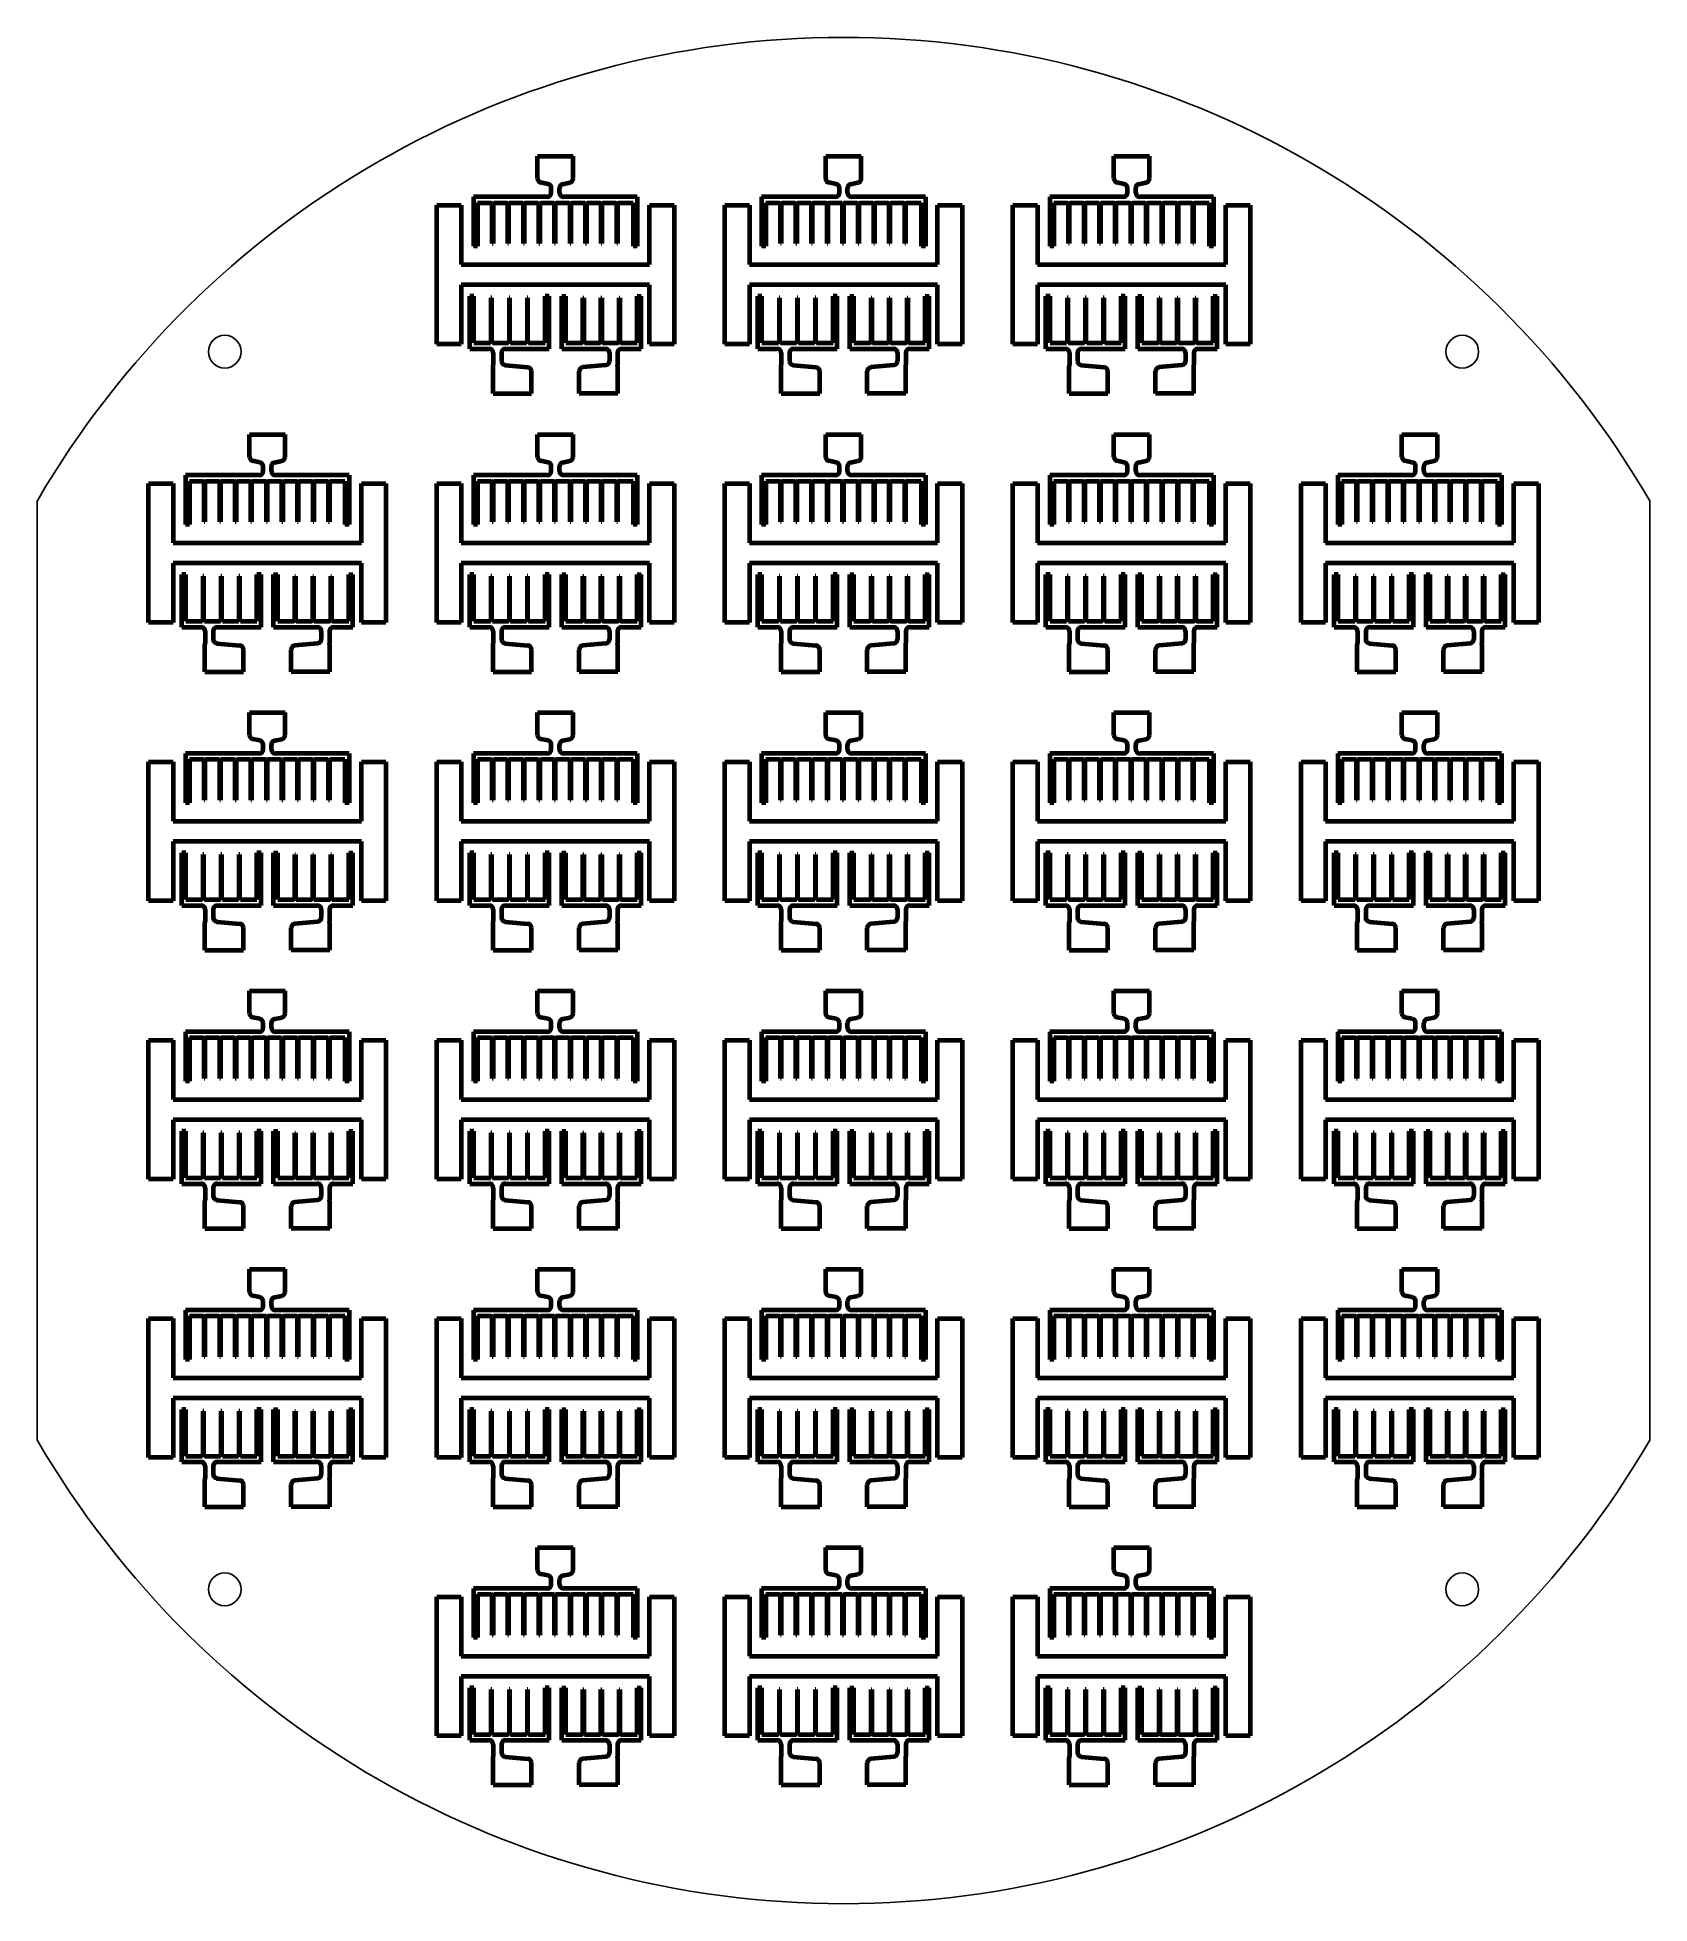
# Model space of a CAD drawing. Header units: millimetres. Extents: x 2372 to 2569, y 1689 to 1917.
import ezdxf

# ---------------------------------------------------------------- set-up
doc = ezdxf.new("R2010")
doc.units = ezdxf.units.MM
doc.layers.add('mask_hole', color=80, linetype='Continuous')
doc.layers.add('mask_outline', color=10, linetype='Continuous')
doc.layers.add('mask_stencil', color=30, linetype='Continuous', lineweight=70)

msp = doc.modelspace()

# ---------------------------------------------------------------- linework, layer by layer
at = {"layer": 'mask_hole'}
for centre in [(2395.34, 1878.88), (2546.54, 1878.88), (2395.34, 1727.68), (2546.54, 1727.68)]:
    msp.add_circle(centre, 2, dxfattribs=at)
at = {"layer": 'mask_outline'}
for p, q in [((2372.44, 1745.88), (2372.44, 1860.68)), ((2569.44, 1860.67), (2569.44, 1745.9))]:
    msp.add_line(p, q, dxfattribs=at)
for start, end in [(30.2232, 149.7686), (210.2314, 329.7768)]:
    msp.add_arc((2470.94, 1803.28), 114, start, end, dxfattribs=at)
at = {"layer": 'mask_stencil'}
for p, q in [((2433.57, 1900.03), (2433.57, 1902.78)), ((2433.57, 1902.78), (2437.91, 1902.78)), ((2437.91, 1900.03), (2437.91, 1902.78)), ((2468.77, 1900.03), (2468.77, 1902.78)), ((2468.77, 1902.78), (2473.11, 1902.78)), ((2473.11, 1900.03), (2473.11, 1902.78)), ((2503.97, 1900.03), (2503.97, 1902.78)), ((2503.97, 1902.78), (2508.31, 1902.78)), ((2508.31, 1900.03), (2508.31, 1902.78)), ((2434.84, 1899.36), (2433.97, 1899.54)), ((2436.64, 1899.36), (2437.51, 1899.54)), ((2470.04, 1899.36), (2469.17, 1899.54)), ((2471.84, 1899.36), (2472.71, 1899.54)), ((2505.24, 1899.36), (2504.37, 1899.54)), ((2507.04, 1899.36), (2507.91, 1899.54)), ((2434.74, 1897.78), (2425.74, 1897.78)), ((2425.74, 1897.78), (2425.74, 1891.78)), ((2426.23, 1897.08), (2426.23, 1891.78)), ((2426.23, 1897.08), (2427.95, 1897.08)), ((2428.03, 1897), (2427.95, 1897.08)), ((2428.03, 1892.08), (2428.03, 1897)), ((2428.2, 1897.08), (2428.12, 1897)), ((2428.12, 1897), (2428.12, 1892.08)), ((2428.2, 1897.08), (2429.85, 1897.08)), ((2429.93, 1897), (2429.85, 1897.08)), ((2429.93, 1892.08), (2429.93, 1897)), ((2430.1, 1897.08), (2430.02, 1897)), ((2430.02, 1897), (2430.02, 1892.08)), ((2430.1, 1897.08), (2431.75, 1897.08)), ((2431.83, 1897), (2431.75, 1897.08)), ((2431.83, 1892.08), (2431.83, 1897)), ((2432, 1897.08), (2431.92, 1897)), ((2431.92, 1897), (2431.92, 1892.08)), ((2432, 1897.08), (2433.65, 1897.08)), ((2433.73, 1897), (2433.65, 1897.08)), ((2433.73, 1892.08), (2433.73, 1897)), ((2433.9, 1897.08), (2433.82, 1897)), ((2433.82, 1897), (2433.82, 1892.08)), ((2433.9, 1897.08), (2435.55, 1897.08)), ((2435.24, 1898.28), (2435.24, 1898.87)), ((2435.63, 1897), (2435.55, 1897.08)), ((2435.63, 1892.08), (2435.63, 1897)), ((2435.8, 1897.08), (2435.72, 1897)), ((2435.72, 1897), (2435.72, 1892.08)), ((2435.8, 1897.08), (2437.45, 1897.08)), ((2436.24, 1898.28), (2436.24, 1898.87)), ((2445.74, 1897.78), (2436.74, 1897.78)), ((2437.53, 1897), (2437.45, 1897.08)), ((2437.53, 1892.08), (2437.53, 1897)), ((2437.7, 1897.08), (2437.62, 1897)), ((2437.62, 1897), (2437.62, 1892.08)), ((2437.7, 1897.08), (2439.35, 1897.08)), ((2439.43, 1897), (2439.35, 1897.08)), ((2439.43, 1892.08), (2439.43, 1897)), ((2439.6, 1897.08), (2439.52, 1897)), ((2439.52, 1897), (2439.52, 1892.08)), ((2439.6, 1897.08), (2441.25, 1897.08)), ((2441.33, 1897), (2441.25, 1897.08)), ((2441.33, 1892.08), (2441.33, 1897)), ((2441.5, 1897.08), (2441.42, 1897)), ((2441.42, 1897), (2441.42, 1892.08)), ((2441.5, 1897.08), (2443.15, 1897.08)), ((2443.23, 1897), (2443.15, 1897.08)), ((2443.23, 1892.08), (2443.23, 1897)), ((2443.4, 1897.08), (2443.32, 1897)), ((2443.32, 1897), (2443.32, 1892.08)), ((2443.4, 1897.08), (2445.23, 1897.08)), ((2445.23, 1897.08), (2445.23, 1891.78)), ((2445.74, 1897.78), (2445.74, 1891.78)), ((2469.94, 1897.78), (2460.94, 1897.78)), ((2460.94, 1897.78), (2460.94, 1891.78)), ((2461.43, 1897.08), (2461.43, 1891.78)), ((2461.43, 1897.08), (2463.15, 1897.08)), ((2463.23, 1897), (2463.15, 1897.08)), ((2463.23, 1892.08), (2463.23, 1897)), ((2463.4, 1897.08), (2463.32, 1897)), ((2463.32, 1897), (2463.32, 1892.08)), ((2463.4, 1897.08), (2465.05, 1897.08)), ((2465.13, 1897), (2465.05, 1897.08)), ((2465.13, 1892.08), (2465.13, 1897)), ((2465.3, 1897.08), (2465.22, 1897)), ((2465.22, 1897), (2465.22, 1892.08)), ((2465.3, 1897.08), (2466.95, 1897.08)), ((2467.03, 1897), (2466.95, 1897.08)), ((2467.03, 1892.08), (2467.03, 1897)), ((2467.2, 1897.08), (2467.12, 1897)), ((2467.12, 1897), (2467.12, 1892.08)), ((2467.2, 1897.08), (2468.85, 1897.08)), ((2468.93, 1897), (2468.85, 1897.08)), ((2468.93, 1892.08), (2468.93, 1897)), ((2469.1, 1897.08), (2469.02, 1897)), ((2469.02, 1897), (2469.02, 1892.08)), ((2469.1, 1897.08), (2470.75, 1897.08)), ((2470.44, 1898.28), (2470.44, 1898.87)), ((2470.83, 1897), (2470.75, 1897.08)), ((2470.83, 1892.08), (2470.83, 1897)), ((2471, 1897.08), (2470.92, 1897)), ((2470.92, 1897), (2470.92, 1892.08)), ((2471, 1897.08), (2472.65, 1897.08)), ((2471.44, 1898.28), (2471.44, 1898.87)), ((2480.94, 1897.78), (2471.94, 1897.78)), ((2472.73, 1897), (2472.65, 1897.08)), ((2472.73, 1892.08), (2472.73, 1897)), ((2472.9, 1897.08), (2472.82, 1897)), ((2472.82, 1897), (2472.82, 1892.08)), ((2472.9, 1897.08), (2474.55, 1897.08)), ((2474.63, 1897), (2474.55, 1897.08)), ((2474.63, 1892.08), (2474.63, 1897)), ((2474.8, 1897.08), (2474.72, 1897)), ((2474.72, 1897), (2474.72, 1892.08)), ((2474.8, 1897.08), (2476.45, 1897.08)), ((2476.53, 1897), (2476.45, 1897.08)), ((2476.53, 1892.08), (2476.53, 1897)), ((2476.7, 1897.08), (2476.62, 1897)), ((2476.62, 1897), (2476.62, 1892.08)), ((2476.7, 1897.08), (2478.35, 1897.08)), ((2478.43, 1897), (2478.35, 1897.08)), ((2478.43, 1892.08), (2478.43, 1897)), ((2478.6, 1897.08), (2478.52, 1897)), ((2478.52, 1897), (2478.52, 1892.08)), ((2478.6, 1897.08), (2480.43, 1897.08)), ((2480.43, 1897.08), (2480.43, 1891.78)), ((2480.94, 1897.78), (2480.94, 1891.78)), ((2505.14, 1897.78), (2496.14, 1897.78)), ((2496.14, 1897.78), (2496.14, 1891.78)), ((2496.63, 1897.08), (2496.63, 1891.78)), ((2496.63, 1897.08), (2498.35, 1897.08)), ((2498.43, 1897), (2498.35, 1897.08)), ((2498.43, 1892.08), (2498.43, 1897)), ((2498.6, 1897.08), (2498.52, 1897)), ((2498.52, 1897), (2498.52, 1892.08)), ((2498.6, 1897.08), (2500.25, 1897.08)), ((2500.33, 1897), (2500.25, 1897.08)), ((2500.33, 1892.08), (2500.33, 1897)), ((2500.5, 1897.08), (2500.42, 1897)), ((2500.42, 1897), (2500.42, 1892.08)), ((2500.5, 1897.08), (2502.15, 1897.08)), ((2502.23, 1897), (2502.15, 1897.08)), ((2502.23, 1892.08), (2502.23, 1897)), ((2502.4, 1897.08), (2502.32, 1897)), ((2502.32, 1897), (2502.32, 1892.08)), ((2502.4, 1897.08), (2504.05, 1897.08)), ((2504.13, 1897), (2504.05, 1897.08)), ((2504.13, 1892.08), (2504.13, 1897)), ((2504.3, 1897.08), (2504.22, 1897)), ((2504.22, 1897), (2504.22, 1892.08)), ((2504.3, 1897.08), (2505.95, 1897.08)), ((2505.64, 1898.28), (2505.64, 1898.87)), ((2506.03, 1897), (2505.95, 1897.08)), ((2506.03, 1892.08), (2506.03, 1897)), ((2506.2, 1897.08), (2506.12, 1897)), ((2506.12, 1897), (2506.12, 1892.08)), ((2506.2, 1897.08), (2507.85, 1897.08)), ((2506.64, 1898.28), (2506.64, 1898.87)), ((2516.14, 1897.78), (2507.14, 1897.78)), ((2507.93, 1897), (2507.85, 1897.08)), ((2507.93, 1892.08), (2507.93, 1897)), ((2508.1, 1897.08), (2508.02, 1897)), ((2508.02, 1897), (2508.02, 1892.08)), ((2508.1, 1897.08), (2509.75, 1897.08)), ((2509.83, 1897), (2509.75, 1897.08)), ((2509.83, 1892.08), (2509.83, 1897)), ((2510, 1897.08), (2509.92, 1897)), ((2509.92, 1897), (2509.92, 1892.08)), ((2510, 1897.08), (2511.65, 1897.08)), ((2511.73, 1897), (2511.65, 1897.08)), ((2511.73, 1892.08), (2511.73, 1897)), ((2511.9, 1897.08), (2511.82, 1897)), ((2511.82, 1897), (2511.82, 1892.08)), ((2511.9, 1897.08), (2513.55, 1897.08)), ((2513.63, 1897), (2513.55, 1897.08)), ((2513.63, 1892.08), (2513.63, 1897)), ((2513.8, 1897.08), (2513.72, 1897)), ((2513.72, 1897), (2513.72, 1892.08)), ((2513.8, 1897.08), (2515.63, 1897.08)), ((2515.63, 1897.08), (2515.63, 1891.78)), ((2516.14, 1897.78), (2516.14, 1891.78)), ((2421.24, 1879.78), (2421.24, 1896.78)), ((2421.24, 1896.78), (2424.24, 1896.78)), ((2424.24, 1896.78), (2424.24, 1889.53)), ((2447.24, 1889.53), (2447.24, 1896.78)), ((2447.24, 1896.78), (2450.24, 1896.78)), ((2450.24, 1896.78), (2450.24, 1879.78)), ((2456.44, 1879.78), (2456.44, 1896.78)), ((2456.44, 1896.78), (2459.44, 1896.78)), ((2459.44, 1896.78), (2459.44, 1889.53)), ((2482.44, 1889.53), (2482.44, 1896.78)), ((2482.44, 1896.78), (2485.44, 1896.78)), ((2485.44, 1896.78), (2485.44, 1879.78)), ((2491.64, 1879.78), (2491.64, 1896.78)), ((2491.64, 1896.78), (2494.64, 1896.78)), ((2494.64, 1896.78), (2494.64, 1889.53)), ((2517.64, 1889.53), (2517.64, 1896.78)), ((2517.64, 1896.78), (2520.64, 1896.78)), ((2520.64, 1896.78), (2520.64, 1879.78)), ((2426.23, 1891.78), (2425.74, 1891.78)), ((2428.12, 1892.08), (2428.03, 1892.08)), ((2430.02, 1892.08), (2429.93, 1892.08)), ((2431.92, 1892.08), (2431.83, 1892.08)), ((2433.82, 1892.08), (2433.73, 1892.08)), ((2435.72, 1892.08), (2435.63, 1892.08)), ((2437.62, 1892.08), (2437.53, 1892.08)), ((2439.52, 1892.08), (2439.43, 1892.08)), ((2441.42, 1892.08), (2441.33, 1892.08)), ((2443.32, 1892.08), (2443.23, 1892.08)), ((2445.74, 1891.78), (2445.23, 1891.78)), ((2461.43, 1891.78), (2460.94, 1891.78)), ((2463.32, 1892.08), (2463.23, 1892.08)), ((2465.22, 1892.08), (2465.13, 1892.08)), ((2467.12, 1892.08), (2467.03, 1892.08)), ((2469.02, 1892.08), (2468.93, 1892.08)), ((2470.92, 1892.08), (2470.83, 1892.08)), ((2472.82, 1892.08), (2472.73, 1892.08)), ((2474.72, 1892.08), (2474.63, 1892.08)), ((2476.62, 1892.08), (2476.53, 1892.08)), ((2478.52, 1892.08), (2478.43, 1892.08)), ((2480.94, 1891.78), (2480.43, 1891.78)), ((2496.63, 1891.78), (2496.14, 1891.78)), ((2498.52, 1892.08), (2498.43, 1892.08)), ((2500.42, 1892.08), (2500.33, 1892.08)), ((2502.32, 1892.08), (2502.23, 1892.08)), ((2504.22, 1892.08), (2504.13, 1892.08)), ((2506.12, 1892.08), (2506.03, 1892.08)), ((2508.02, 1892.08), (2507.93, 1892.08)), ((2509.92, 1892.08), (2509.83, 1892.08)), ((2511.82, 1892.08), (2511.73, 1892.08)), ((2513.72, 1892.08), (2513.63, 1892.08)), ((2516.14, 1891.78), (2515.63, 1891.78)), ((2424.24, 1889.53), (2447.24, 1889.53)), ((2459.44, 1889.53), (2482.44, 1889.53)), ((2494.64, 1889.53), (2517.64, 1889.53)), ((2447.24, 1887.03), (2424.24, 1887.03)), ((2424.24, 1887.03), (2424.24, 1879.78)), ((2425.28, 1879.24), (2425.28, 1885.65)), ((2425.77, 1885.65), (2425.28, 1885.65)), ((2425.77, 1879.95), (2425.77, 1885.65)), ((2434.47, 1879.95), (2434.47, 1885.65)), ((2434.97, 1885.65), (2434.47, 1885.65)), ((2434.97, 1879.24), (2434.97, 1885.65)), ((2436.51, 1879.24), (2436.51, 1885.65)), ((2436.51, 1885.65), (2437.01, 1885.65)), ((2437.01, 1879.95), (2437.01, 1885.65)), ((2445.71, 1879.95), (2445.71, 1885.65)), ((2445.71, 1885.65), (2446.2, 1885.65)), ((2446.2, 1879.24), (2446.2, 1885.65)), ((2447.24, 1879.78), (2447.24, 1887.03)), ((2482.44, 1887.03), (2459.44, 1887.03)), ((2459.44, 1887.03), (2459.44, 1879.78)), ((2460.48, 1879.24), (2460.48, 1885.65)), ((2460.97, 1885.65), (2460.48, 1885.65)), ((2460.97, 1879.95), (2460.97, 1885.65)), ((2469.67, 1879.95), (2469.67, 1885.65)), ((2470.17, 1885.65), (2469.67, 1885.65)), ((2470.17, 1879.24), (2470.17, 1885.65)), ((2471.71, 1879.24), (2471.71, 1885.65)), ((2471.71, 1885.65), (2472.21, 1885.65)), ((2472.21, 1879.95), (2472.21, 1885.65)), ((2480.91, 1879.95), (2480.91, 1885.65)), ((2480.91, 1885.65), (2481.4, 1885.65)), ((2481.4, 1879.24), (2481.4, 1885.65)), ((2482.44, 1879.78), (2482.44, 1887.03)), ((2517.64, 1887.03), (2494.64, 1887.03)), ((2494.64, 1887.03), (2494.64, 1879.78)), ((2495.68, 1879.24), (2495.68, 1885.65)), ((2496.17, 1885.65), (2495.68, 1885.65)), ((2496.17, 1879.95), (2496.17, 1885.65)), ((2504.87, 1879.95), (2504.87, 1885.65)), ((2505.37, 1885.65), (2504.87, 1885.65)), ((2505.37, 1879.24), (2505.37, 1885.65)), ((2506.91, 1879.24), (2506.91, 1885.65)), ((2506.91, 1885.65), (2507.41, 1885.65)), ((2507.41, 1879.95), (2507.41, 1885.65)), ((2516.11, 1879.95), (2516.11, 1885.65)), ((2516.11, 1885.65), (2516.6, 1885.65)), ((2516.6, 1879.24), (2516.6, 1885.65)), ((2517.64, 1879.78), (2517.64, 1887.03)), ((2427.97, 1885.45), (2427.87, 1885.45)), ((2427.87, 1885.45), (2427.87, 1880.03)), ((2427.97, 1880.03), (2427.97, 1885.45)), ((2430.17, 1885.45), (2430.07, 1885.45)), ((2430.07, 1885.45), (2430.07, 1880.03)), ((2430.17, 1880.03), (2430.17, 1885.45)), ((2432.37, 1885.45), (2432.27, 1885.45)), ((2432.27, 1885.45), (2432.27, 1880.03)), ((2432.37, 1880.03), (2432.37, 1885.45)), ((2439.11, 1880.03), (2439.11, 1885.45)), ((2439.11, 1885.45), (2439.2, 1885.45)), ((2439.2, 1885.45), (2439.2, 1880.03)), ((2441.31, 1880.03), (2441.31, 1885.45)), ((2441.31, 1885.45), (2441.4, 1885.45)), ((2441.4, 1885.45), (2441.4, 1880.03)), ((2443.51, 1880.03), (2443.51, 1885.45)), ((2443.51, 1885.45), (2443.6, 1885.45)), ((2443.6, 1885.45), (2443.6, 1880.03)), ((2463.17, 1885.45), (2463.07, 1885.45)), ((2463.07, 1885.45), (2463.07, 1880.03)), ((2463.17, 1880.03), (2463.17, 1885.45)), ((2465.37, 1885.45), (2465.27, 1885.45)), ((2465.27, 1885.45), (2465.27, 1880.03)), ((2465.37, 1880.03), (2465.37, 1885.45)), ((2467.57, 1885.45), (2467.47, 1885.45)), ((2467.47, 1885.45), (2467.47, 1880.03)), ((2467.57, 1880.03), (2467.57, 1885.45)), ((2474.31, 1880.03), (2474.31, 1885.45)), ((2474.31, 1885.45), (2474.4, 1885.45)), ((2474.4, 1885.45), (2474.4, 1880.03)), ((2476.51, 1880.03), (2476.51, 1885.45)), ((2476.51, 1885.45), (2476.6, 1885.45)), ((2476.6, 1885.45), (2476.6, 1880.03)), ((2478.71, 1880.03), (2478.71, 1885.45)), ((2478.71, 1885.45), (2478.8, 1885.45)), ((2478.8, 1885.45), (2478.8, 1880.03)), ((2498.37, 1885.45), (2498.27, 1885.45)), ((2498.27, 1885.45), (2498.27, 1880.03)), ((2498.37, 1880.03), (2498.37, 1885.45)), ((2500.57, 1885.45), (2500.47, 1885.45)), ((2500.47, 1885.45), (2500.47, 1880.03)), ((2500.57, 1880.03), (2500.57, 1885.45)), ((2502.77, 1885.45), (2502.67, 1885.45)), ((2502.67, 1885.45), (2502.67, 1880.03)), ((2502.77, 1880.03), (2502.77, 1885.45)), ((2509.51, 1880.03), (2509.51, 1885.45)), ((2509.51, 1885.45), (2509.6, 1885.45)), ((2509.6, 1885.45), (2509.6, 1880.03)), ((2511.71, 1880.03), (2511.71, 1885.45)), ((2511.71, 1885.45), (2511.8, 1885.45)), ((2511.8, 1885.45), (2511.8, 1880.03)), ((2513.91, 1880.03), (2513.91, 1885.45)), ((2513.91, 1885.45), (2514, 1885.45)), ((2514, 1885.45), (2514, 1880.03)), ((2424.24, 1879.78), (2421.24, 1879.78)), ((2425.28, 1879.24), (2427.64, 1879.24)), ((2425.77, 1879.95), (2427.8, 1879.95)), ((2427.87, 1880.03), (2427.8, 1879.95)), ((2428.05, 1879.95), (2427.97, 1880.03)), ((2428.05, 1879.95), (2430, 1879.95)), ((2428.14, 1878.74), (2428.14, 1877.28)), ((2429.14, 1878.74), (2429.14, 1877.74)), ((2429.64, 1879.24), (2434.97, 1879.24)), ((2430.07, 1880.03), (2430, 1879.95)), ((2430.25, 1879.95), (2430.17, 1880.03)), ((2430.25, 1879.95), (2432.2, 1879.95)), ((2432.27, 1880.03), (2432.2, 1879.95)), ((2432.45, 1879.95), (2432.37, 1880.03)), ((2432.45, 1879.95), (2434.47, 1879.95)), ((2436.51, 1879.24), (2441.84, 1879.24)), ((2437.01, 1879.95), (2439.03, 1879.95)), ((2439.03, 1879.95), (2439.11, 1880.03)), ((2439.2, 1880.03), (2439.28, 1879.95)), ((2439.28, 1879.95), (2441.23, 1879.95)), ((2441.23, 1879.95), (2441.31, 1880.03)), ((2441.4, 1880.03), (2441.48, 1879.95)), ((2441.48, 1879.95), (2443.43, 1879.95)), ((2442.34, 1878.74), (2442.34, 1877.74)), ((2443.34, 1878.74), (2443.34, 1877.28)), ((2443.43, 1879.95), (2443.51, 1880.03)), ((2443.6, 1880.03), (2443.68, 1879.95)), ((2443.68, 1879.95), (2445.71, 1879.95)), ((2443.84, 1879.24), (2446.2, 1879.24)), ((2450.24, 1879.78), (2447.24, 1879.78)), ((2459.44, 1879.78), (2456.44, 1879.78)), ((2460.48, 1879.24), (2462.84, 1879.24)), ((2460.97, 1879.95), (2463, 1879.95)), ((2463.07, 1880.03), (2463, 1879.95)), ((2463.25, 1879.95), (2463.17, 1880.03)), ((2463.25, 1879.95), (2465.2, 1879.95)), ((2463.34, 1878.74), (2463.34, 1877.28)), ((2464.34, 1878.74), (2464.34, 1877.74)), ((2464.84, 1879.24), (2470.17, 1879.24)), ((2465.27, 1880.03), (2465.2, 1879.95)), ((2465.45, 1879.95), (2465.37, 1880.03)), ((2465.45, 1879.95), (2467.4, 1879.95)), ((2467.47, 1880.03), (2467.4, 1879.95)), ((2467.65, 1879.95), (2467.57, 1880.03)), ((2467.65, 1879.95), (2469.67, 1879.95)), ((2471.71, 1879.24), (2477.04, 1879.24)), ((2472.21, 1879.95), (2474.23, 1879.95)), ((2474.23, 1879.95), (2474.31, 1880.03)), ((2474.4, 1880.03), (2474.48, 1879.95)), ((2474.48, 1879.95), (2476.43, 1879.95)), ((2476.43, 1879.95), (2476.51, 1880.03)), ((2476.6, 1880.03), (2476.68, 1879.95)), ((2476.68, 1879.95), (2478.63, 1879.95)), ((2477.54, 1878.74), (2477.54, 1877.74)), ((2478.54, 1878.74), (2478.54, 1877.28)), ((2478.63, 1879.95), (2478.71, 1880.03)), ((2478.8, 1880.03), (2478.88, 1879.95)), ((2478.88, 1879.95), (2480.91, 1879.95)), ((2479.04, 1879.24), (2481.4, 1879.24)), ((2485.44, 1879.78), (2482.44, 1879.78)), ((2494.64, 1879.78), (2491.64, 1879.78)), ((2495.68, 1879.24), (2498.04, 1879.24)), ((2496.17, 1879.95), (2498.2, 1879.95)), ((2498.27, 1880.03), (2498.2, 1879.95)), ((2498.45, 1879.95), (2498.37, 1880.03)), ((2498.45, 1879.95), (2500.4, 1879.95)), ((2498.54, 1878.74), (2498.54, 1877.28)), ((2499.54, 1878.74), (2499.54, 1877.74)), ((2500.04, 1879.24), (2505.37, 1879.24)), ((2500.47, 1880.03), (2500.4, 1879.95)), ((2500.65, 1879.95), (2500.57, 1880.03)), ((2500.65, 1879.95), (2502.6, 1879.95)), ((2502.67, 1880.03), (2502.6, 1879.95)), ((2502.85, 1879.95), (2502.77, 1880.03)), ((2502.85, 1879.95), (2504.87, 1879.95)), ((2506.91, 1879.24), (2512.24, 1879.24)), ((2507.41, 1879.95), (2509.43, 1879.95)), ((2509.43, 1879.95), (2509.51, 1880.03)), ((2509.6, 1880.03), (2509.68, 1879.95)), ((2509.68, 1879.95), (2511.63, 1879.95)), ((2511.63, 1879.95), (2511.71, 1880.03)), ((2511.8, 1880.03), (2511.88, 1879.95)), ((2511.88, 1879.95), (2513.83, 1879.95)), ((2512.74, 1878.74), (2512.74, 1877.74)), ((2513.74, 1878.74), (2513.74, 1877.28)), ((2513.83, 1879.95), (2513.91, 1880.03)), ((2514, 1880.03), (2514.08, 1879.95)), ((2514.08, 1879.95), (2516.11, 1879.95)), ((2514.24, 1879.24), (2516.6, 1879.24)), ((2520.64, 1879.78), (2517.64, 1879.78)), ((2428.12, 1876.94), (2428.14, 1877.28)), ((2428.12, 1873.78), (2428.12, 1876.94)), ((2429.59, 1877.24), (2432.38, 1876.98)), ((2432.83, 1873.78), (2432.83, 1876.48)), ((2438.65, 1873.78), (2438.65, 1876.48)), ((2441.89, 1877.24), (2439.1, 1876.98)), ((2443.36, 1876.94), (2443.34, 1877.28)), ((2443.36, 1873.78), (2443.36, 1876.94)), ((2463.32, 1876.94), (2463.34, 1877.28)), ((2463.32, 1873.78), (2463.32, 1876.94)), ((2464.79, 1877.24), (2467.58, 1876.98)), ((2468.03, 1873.78), (2468.03, 1876.48)), ((2473.85, 1873.78), (2473.85, 1876.48)), ((2477.09, 1877.24), (2474.3, 1876.98)), ((2478.56, 1876.94), (2478.54, 1877.28)), ((2478.56, 1873.78), (2478.56, 1876.94)), ((2498.52, 1876.94), (2498.54, 1877.28)), ((2498.52, 1873.78), (2498.52, 1876.94)), ((2499.99, 1877.24), (2502.78, 1876.98)), ((2503.23, 1873.78), (2503.23, 1876.48)), ((2509.05, 1873.78), (2509.05, 1876.48)), ((2512.29, 1877.24), (2509.5, 1876.98)), ((2513.76, 1876.94), (2513.74, 1877.28)), ((2513.76, 1873.78), (2513.76, 1876.94)), ((2428.12, 1873.78), (2432.83, 1873.78)), ((2443.36, 1873.78), (2438.65, 1873.78)), ((2463.32, 1873.78), (2468.03, 1873.78)), ((2478.56, 1873.78), (2473.85, 1873.78)), ((2498.52, 1873.78), (2503.23, 1873.78)), ((2513.76, 1873.78), (2509.05, 1873.78)), ((2398.37, 1866.03), (2398.37, 1868.78)), ((2398.37, 1868.78), (2402.71, 1868.78)), ((2402.71, 1866.03), (2402.71, 1868.78)), ((2433.57, 1866.03), (2433.57, 1868.78)), ((2433.57, 1868.78), (2437.91, 1868.78)), ((2437.91, 1866.03), (2437.91, 1868.78)), ((2468.77, 1866.03), (2468.77, 1868.78)), ((2468.77, 1868.78), (2473.11, 1868.78)), ((2473.11, 1866.03), (2473.11, 1868.78)), ((2503.97, 1866.03), (2503.97, 1868.78)), ((2503.97, 1868.78), (2508.31, 1868.78)), ((2508.31, 1866.03), (2508.31, 1868.78)), ((2539.17, 1866.03), (2539.17, 1868.78)), ((2539.17, 1868.78), (2543.51, 1868.78)), ((2543.51, 1866.03), (2543.51, 1868.78)), ((2399.64, 1865.36), (2398.77, 1865.54)), ((2401.44, 1865.36), (2402.31, 1865.54)), ((2434.84, 1865.36), (2433.97, 1865.54)), ((2436.64, 1865.36), (2437.51, 1865.54)), ((2470.04, 1865.36), (2469.17, 1865.54)), ((2471.84, 1865.36), (2472.71, 1865.54)), ((2505.24, 1865.36), (2504.37, 1865.54)), ((2507.04, 1865.36), (2507.91, 1865.54)), ((2540.44, 1865.36), (2539.57, 1865.54)), ((2542.24, 1865.36), (2543.11, 1865.54)), ((2386.04, 1845.78), (2386.04, 1862.78)), ((2386.04, 1862.78), (2389.04, 1862.78)), ((2389.04, 1862.78), (2389.04, 1855.53)), ((2399.54, 1863.78), (2390.54, 1863.78)), ((2390.54, 1863.78), (2390.54, 1857.78)), ((2391.03, 1863.08), (2391.03, 1857.78)), ((2391.03, 1863.08), (2392.75, 1863.08)), ((2392.83, 1863), (2392.75, 1863.08)), ((2392.83, 1858.08), (2392.83, 1863)), ((2393, 1863.08), (2392.92, 1863)), ((2392.92, 1863), (2392.92, 1858.08)), ((2393, 1863.08), (2394.65, 1863.08)), ((2394.73, 1863), (2394.65, 1863.08)), ((2394.73, 1858.08), (2394.73, 1863)), ((2394.9, 1863.08), (2394.82, 1863)), ((2394.82, 1863), (2394.82, 1858.08)), ((2394.9, 1863.08), (2396.55, 1863.08)), ((2396.63, 1863), (2396.55, 1863.08)), ((2396.63, 1858.08), (2396.63, 1863)), ((2396.8, 1863.08), (2396.72, 1863)), ((2396.72, 1863), (2396.72, 1858.08)), ((2396.8, 1863.08), (2398.45, 1863.08)), ((2398.53, 1863), (2398.45, 1863.08)), ((2398.53, 1858.08), (2398.53, 1863)), ((2398.7, 1863.08), (2398.62, 1863)), ((2398.62, 1863), (2398.62, 1858.08)), ((2398.7, 1863.08), (2400.35, 1863.08)), ((2400.04, 1864.28), (2400.04, 1864.87)), ((2400.43, 1863), (2400.35, 1863.08)), ((2400.43, 1858.08), (2400.43, 1863)), ((2400.6, 1863.08), (2400.52, 1863)), ((2400.52, 1863), (2400.52, 1858.08)), ((2400.6, 1863.08), (2402.25, 1863.08)), ((2401.04, 1864.28), (2401.04, 1864.87)), ((2410.54, 1863.78), (2401.54, 1863.78)), ((2402.33, 1863), (2402.25, 1863.08)), ((2402.33, 1858.08), (2402.33, 1863)), ((2402.5, 1863.08), (2402.42, 1863)), ((2402.42, 1863), (2402.42, 1858.08)), ((2402.5, 1863.08), (2404.15, 1863.08)), ((2404.23, 1863), (2404.15, 1863.08)), ((2404.23, 1858.08), (2404.23, 1863)), ((2404.4, 1863.08), (2404.32, 1863)), ((2404.32, 1863), (2404.32, 1858.08)), ((2404.4, 1863.08), (2406.05, 1863.08)), ((2406.13, 1863), (2406.05, 1863.08)), ((2406.13, 1858.08), (2406.13, 1863)), ((2406.3, 1863.08), (2406.22, 1863)), ((2406.22, 1863), (2406.22, 1858.08)), ((2406.3, 1863.08), (2407.95, 1863.08)), ((2408.03, 1863), (2407.95, 1863.08)), ((2408.03, 1858.08), (2408.03, 1863)), ((2408.2, 1863.08), (2408.12, 1863)), ((2408.12, 1863), (2408.12, 1858.08)), ((2408.2, 1863.08), (2410.03, 1863.08)), ((2410.03, 1863.08), (2410.03, 1857.78)), ((2410.54, 1863.78), (2410.54, 1857.78)), ((2412.04, 1855.53), (2412.04, 1862.78)), ((2412.04, 1862.78), (2415.04, 1862.78)), ((2415.04, 1862.78), (2415.04, 1845.78)), ((2421.24, 1845.78), (2421.24, 1862.78)), ((2421.24, 1862.78), (2424.24, 1862.78)), ((2424.24, 1862.78), (2424.24, 1855.53)), ((2434.74, 1863.78), (2425.74, 1863.78)), ((2425.74, 1863.78), (2425.74, 1857.78)), ((2426.23, 1863.08), (2426.23, 1857.78)), ((2426.23, 1863.08), (2427.95, 1863.08)), ((2428.03, 1863), (2427.95, 1863.08)), ((2428.03, 1858.08), (2428.03, 1863)), ((2428.2, 1863.08), (2428.12, 1863)), ((2428.12, 1863), (2428.12, 1858.08)), ((2428.2, 1863.08), (2429.85, 1863.08)), ((2429.93, 1863), (2429.85, 1863.08)), ((2429.93, 1858.08), (2429.93, 1863)), ((2430.1, 1863.08), (2430.02, 1863)), ((2430.02, 1863), (2430.02, 1858.08)), ((2430.1, 1863.08), (2431.75, 1863.08)), ((2431.83, 1863), (2431.75, 1863.08)), ((2431.83, 1858.08), (2431.83, 1863)), ((2432, 1863.08), (2431.92, 1863)), ((2431.92, 1863), (2431.92, 1858.08)), ((2432, 1863.08), (2433.65, 1863.08)), ((2433.73, 1863), (2433.65, 1863.08)), ((2433.73, 1858.08), (2433.73, 1863)), ((2433.9, 1863.08), (2433.82, 1863)), ((2433.82, 1863), (2433.82, 1858.08)), ((2433.9, 1863.08), (2435.55, 1863.08)), ((2435.24, 1864.28), (2435.24, 1864.87)), ((2435.63, 1863), (2435.55, 1863.08)), ((2435.63, 1858.08), (2435.63, 1863)), ((2435.8, 1863.08), (2435.72, 1863)), ((2435.72, 1863), (2435.72, 1858.08)), ((2435.8, 1863.08), (2437.45, 1863.08)), ((2436.24, 1864.28), (2436.24, 1864.87)), ((2445.74, 1863.78), (2436.74, 1863.78)), ((2437.53, 1863), (2437.45, 1863.08)), ((2437.53, 1858.08), (2437.53, 1863)), ((2437.7, 1863.08), (2437.62, 1863)), ((2437.62, 1863), (2437.62, 1858.08)), ((2437.7, 1863.08), (2439.35, 1863.08)), ((2439.43, 1863), (2439.35, 1863.08)), ((2439.43, 1858.08), (2439.43, 1863)), ((2439.6, 1863.08), (2439.52, 1863)), ((2439.52, 1863), (2439.52, 1858.08)), ((2439.6, 1863.08), (2441.25, 1863.08)), ((2441.33, 1863), (2441.25, 1863.08)), ((2441.33, 1858.08), (2441.33, 1863)), ((2441.5, 1863.08), (2441.42, 1863)), ((2441.42, 1863), (2441.42, 1858.08)), ((2441.5, 1863.08), (2443.15, 1863.08)), ((2443.23, 1863), (2443.15, 1863.08)), ((2443.23, 1858.08), (2443.23, 1863)), ((2443.4, 1863.08), (2443.32, 1863)), ((2443.32, 1863), (2443.32, 1858.08)), ((2443.4, 1863.08), (2445.23, 1863.08)), ((2445.23, 1863.08), (2445.23, 1857.78)), ((2445.74, 1863.78), (2445.74, 1857.78)), ((2447.24, 1855.53), (2447.24, 1862.78)), ((2447.24, 1862.78), (2450.24, 1862.78)), ((2450.24, 1862.78), (2450.24, 1845.78)), ((2456.44, 1845.78), (2456.44, 1862.78)), ((2456.44, 1862.78), (2459.44, 1862.78)), ((2459.44, 1862.78), (2459.44, 1855.53)), ((2469.94, 1863.78), (2460.94, 1863.78)), ((2460.94, 1863.78), (2460.94, 1857.78)), ((2461.43, 1863.08), (2461.43, 1857.78)), ((2461.43, 1863.08), (2463.15, 1863.08)), ((2463.23, 1863), (2463.15, 1863.08)), ((2463.23, 1858.08), (2463.23, 1863)), ((2463.4, 1863.08), (2463.32, 1863)), ((2463.32, 1863), (2463.32, 1858.08)), ((2463.4, 1863.08), (2465.05, 1863.08)), ((2465.13, 1863), (2465.05, 1863.08)), ((2465.13, 1858.08), (2465.13, 1863)), ((2465.3, 1863.08), (2465.22, 1863)), ((2465.22, 1863), (2465.22, 1858.08)), ((2465.3, 1863.08), (2466.95, 1863.08)), ((2467.03, 1863), (2466.95, 1863.08)), ((2467.03, 1858.08), (2467.03, 1863)), ((2467.2, 1863.08), (2467.12, 1863)), ((2467.12, 1863), (2467.12, 1858.08)), ((2467.2, 1863.08), (2468.85, 1863.08)), ((2468.93, 1863), (2468.85, 1863.08)), ((2468.93, 1858.08), (2468.93, 1863)), ((2469.1, 1863.08), (2469.02, 1863)), ((2469.02, 1863), (2469.02, 1858.08)), ((2469.1, 1863.08), (2470.75, 1863.08)), ((2470.44, 1864.28), (2470.44, 1864.87)), ((2470.83, 1863), (2470.75, 1863.08)), ((2470.83, 1858.08), (2470.83, 1863)), ((2471, 1863.08), (2470.92, 1863)), ((2470.92, 1863), (2470.92, 1858.08)), ((2471, 1863.08), (2472.65, 1863.08)), ((2471.44, 1864.28), (2471.44, 1864.87)), ((2480.94, 1863.78), (2471.94, 1863.78)), ((2472.73, 1863), (2472.65, 1863.08)), ((2472.73, 1858.08), (2472.73, 1863)), ((2472.9, 1863.08), (2472.82, 1863)), ((2472.82, 1863), (2472.82, 1858.08)), ((2472.9, 1863.08), (2474.55, 1863.08)), ((2474.63, 1863), (2474.55, 1863.08)), ((2474.63, 1858.08), (2474.63, 1863)), ((2474.8, 1863.08), (2474.72, 1863)), ((2474.72, 1863), (2474.72, 1858.08)), ((2474.8, 1863.08), (2476.45, 1863.08)), ((2476.53, 1863), (2476.45, 1863.08)), ((2476.53, 1858.08), (2476.53, 1863)), ((2476.7, 1863.08), (2476.62, 1863)), ((2476.62, 1863), (2476.62, 1858.08)), ((2476.7, 1863.08), (2478.35, 1863.08)), ((2478.43, 1863), (2478.35, 1863.08)), ((2478.43, 1858.08), (2478.43, 1863)), ((2478.6, 1863.08), (2478.52, 1863)), ((2478.52, 1863), (2478.52, 1858.08)), ((2478.6, 1863.08), (2480.43, 1863.08)), ((2480.43, 1863.08), (2480.43, 1857.78)), ((2480.94, 1863.78), (2480.94, 1857.78)), ((2482.44, 1855.53), (2482.44, 1862.78)), ((2482.44, 1862.78), (2485.44, 1862.78)), ((2485.44, 1862.78), (2485.44, 1845.78)), ((2491.64, 1845.78), (2491.64, 1862.78)), ((2491.64, 1862.78), (2494.64, 1862.78)), ((2494.64, 1862.78), (2494.64, 1855.53)), ((2505.14, 1863.78), (2496.14, 1863.78)), ((2496.14, 1863.78), (2496.14, 1857.78)), ((2496.63, 1863.08), (2496.63, 1857.78)), ((2496.63, 1863.08), (2498.35, 1863.08)), ((2498.43, 1863), (2498.35, 1863.08)), ((2498.43, 1858.08), (2498.43, 1863)), ((2498.6, 1863.08), (2498.52, 1863)), ((2498.52, 1863), (2498.52, 1858.08)), ((2498.6, 1863.08), (2500.25, 1863.08)), ((2500.33, 1863), (2500.25, 1863.08)), ((2500.33, 1858.08), (2500.33, 1863)), ((2500.5, 1863.08), (2500.42, 1863)), ((2500.42, 1863), (2500.42, 1858.08)), ((2500.5, 1863.08), (2502.15, 1863.08)), ((2502.23, 1863), (2502.15, 1863.08)), ((2502.23, 1858.08), (2502.23, 1863)), ((2502.4, 1863.08), (2502.32, 1863)), ((2502.32, 1863), (2502.32, 1858.08)), ((2502.4, 1863.08), (2504.05, 1863.08)), ((2504.13, 1863), (2504.05, 1863.08)), ((2504.13, 1858.08), (2504.13, 1863)), ((2504.3, 1863.08), (2504.22, 1863)), ((2504.22, 1863), (2504.22, 1858.08)), ((2504.3, 1863.08), (2505.95, 1863.08)), ((2505.64, 1864.28), (2505.64, 1864.87)), ((2506.03, 1863), (2505.95, 1863.08)), ((2506.03, 1858.08), (2506.03, 1863)), ((2506.2, 1863.08), (2506.12, 1863)), ((2506.12, 1863), (2506.12, 1858.08)), ((2506.2, 1863.08), (2507.85, 1863.08)), ((2506.64, 1864.28), (2506.64, 1864.87)), ((2516.14, 1863.78), (2507.14, 1863.78)), ((2507.93, 1863), (2507.85, 1863.08)), ((2507.93, 1858.08), (2507.93, 1863)), ((2508.1, 1863.08), (2508.02, 1863)), ((2508.02, 1863), (2508.02, 1858.08)), ((2508.1, 1863.08), (2509.75, 1863.08)), ((2509.83, 1863), (2509.75, 1863.08)), ((2509.83, 1858.08), (2509.83, 1863)), ((2510, 1863.08), (2509.92, 1863)), ((2509.92, 1863), (2509.92, 1858.08)), ((2510, 1863.08), (2511.65, 1863.08)), ((2511.73, 1863), (2511.65, 1863.08)), ((2511.73, 1858.08), (2511.73, 1863)), ((2511.9, 1863.08), (2511.82, 1863)), ((2511.82, 1863), (2511.82, 1858.08)), ((2511.9, 1863.08), (2513.55, 1863.08)), ((2513.63, 1863), (2513.55, 1863.08)), ((2513.63, 1858.08), (2513.63, 1863)), ((2513.8, 1863.08), (2513.72, 1863)), ((2513.72, 1863), (2513.72, 1858.08)), ((2513.8, 1863.08), (2515.63, 1863.08)), ((2515.63, 1863.08), (2515.63, 1857.78)), ((2516.14, 1863.78), (2516.14, 1857.78)), ((2517.64, 1855.53), (2517.64, 1862.78)), ((2517.64, 1862.78), (2520.64, 1862.78)), ((2520.64, 1862.78), (2520.64, 1845.78)), ((2526.84, 1845.78), (2526.84, 1862.78)), ((2526.84, 1862.78), (2529.84, 1862.78)), ((2529.84, 1862.78), (2529.84, 1855.53)), ((2540.34, 1863.78), (2531.34, 1863.78)), ((2531.34, 1863.78), (2531.34, 1857.78)), ((2531.83, 1863.08), (2531.83, 1857.78)), ((2531.83, 1863.08), (2533.55, 1863.08)), ((2533.63, 1863), (2533.55, 1863.08)), ((2533.63, 1858.08), (2533.63, 1863)), ((2533.8, 1863.08), (2533.72, 1863)), ((2533.72, 1863), (2533.72, 1858.08)), ((2533.8, 1863.08), (2535.45, 1863.08)), ((2535.53, 1863), (2535.45, 1863.08)), ((2535.53, 1858.08), (2535.53, 1863)), ((2535.7, 1863.08), (2535.62, 1863)), ((2535.62, 1863), (2535.62, 1858.08)), ((2535.7, 1863.08), (2537.35, 1863.08)), ((2537.43, 1863), (2537.35, 1863.08)), ((2537.43, 1858.08), (2537.43, 1863)), ((2537.6, 1863.08), (2537.52, 1863)), ((2537.52, 1863), (2537.52, 1858.08)), ((2537.6, 1863.08), (2539.25, 1863.08)), ((2539.33, 1863), (2539.25, 1863.08)), ((2539.33, 1858.08), (2539.33, 1863)), ((2539.5, 1863.08), (2539.42, 1863)), ((2539.42, 1863), (2539.42, 1858.08)), ((2539.5, 1863.08), (2541.15, 1863.08)), ((2540.84, 1864.28), (2540.84, 1864.87)), ((2541.23, 1863), (2541.15, 1863.08)), ((2541.23, 1858.08), (2541.23, 1863)), ((2541.4, 1863.08), (2541.32, 1863)), ((2541.32, 1863), (2541.32, 1858.08)), ((2541.4, 1863.08), (2543.05, 1863.08)), ((2541.84, 1864.28), (2541.84, 1864.87)), ((2551.34, 1863.78), (2542.34, 1863.78)), ((2543.13, 1863), (2543.05, 1863.08)), ((2543.13, 1858.08), (2543.13, 1863)), ((2543.3, 1863.08), (2543.22, 1863)), ((2543.22, 1863), (2543.22, 1858.08)), ((2543.3, 1863.08), (2544.95, 1863.08)), ((2545.03, 1863), (2544.95, 1863.08)), ((2545.03, 1858.08), (2545.03, 1863)), ((2545.2, 1863.08), (2545.12, 1863)), ((2545.12, 1863), (2545.12, 1858.08)), ((2545.2, 1863.08), (2546.85, 1863.08)), ((2546.93, 1863), (2546.85, 1863.08)), ((2546.93, 1858.08), (2546.93, 1863)), ((2547.1, 1863.08), (2547.02, 1863)), ((2547.02, 1863), (2547.02, 1858.08)), ((2547.1, 1863.08), (2548.75, 1863.08)), ((2548.83, 1863), (2548.75, 1863.08)), ((2548.83, 1858.08), (2548.83, 1863)), ((2549, 1863.08), (2548.92, 1863)), ((2548.92, 1863), (2548.92, 1858.08)), ((2549, 1863.08), (2550.83, 1863.08)), ((2550.83, 1863.08), (2550.83, 1857.78)), ((2551.34, 1863.78), (2551.34, 1857.78)), ((2552.84, 1855.53), (2552.84, 1862.78)), ((2552.84, 1862.78), (2555.84, 1862.78)), ((2555.84, 1862.78), (2555.84, 1845.78)), ((2391.03, 1857.78), (2390.54, 1857.78)), ((2392.92, 1858.08), (2392.83, 1858.08)), ((2394.82, 1858.08), (2394.73, 1858.08)), ((2396.72, 1858.08), (2396.63, 1858.08)), ((2398.62, 1858.08), (2398.53, 1858.08)), ((2400.52, 1858.08), (2400.43, 1858.08)), ((2402.42, 1858.08), (2402.33, 1858.08)), ((2404.32, 1858.08), (2404.23, 1858.08)), ((2406.22, 1858.08), (2406.13, 1858.08)), ((2408.12, 1858.08), (2408.03, 1858.08)), ((2410.54, 1857.78), (2410.03, 1857.78)), ((2426.23, 1857.78), (2425.74, 1857.78)), ((2428.12, 1858.08), (2428.03, 1858.08)), ((2430.02, 1858.08), (2429.93, 1858.08)), ((2431.92, 1858.08), (2431.83, 1858.08)), ((2433.82, 1858.08), (2433.73, 1858.08)), ((2435.72, 1858.08), (2435.63, 1858.08)), ((2437.62, 1858.08), (2437.53, 1858.08)), ((2439.52, 1858.08), (2439.43, 1858.08)), ((2441.42, 1858.08), (2441.33, 1858.08)), ((2443.32, 1858.08), (2443.23, 1858.08)), ((2445.74, 1857.78), (2445.23, 1857.78)), ((2461.43, 1857.78), (2460.94, 1857.78)), ((2463.32, 1858.08), (2463.23, 1858.08)), ((2465.22, 1858.08), (2465.13, 1858.08)), ((2467.12, 1858.08), (2467.03, 1858.08)), ((2469.02, 1858.08), (2468.93, 1858.08)), ((2470.92, 1858.08), (2470.83, 1858.08)), ((2472.82, 1858.08), (2472.73, 1858.08)), ((2474.72, 1858.08), (2474.63, 1858.08)), ((2476.62, 1858.08), (2476.53, 1858.08)), ((2478.52, 1858.08), (2478.43, 1858.08)), ((2480.94, 1857.78), (2480.43, 1857.78)), ((2496.63, 1857.78), (2496.14, 1857.78)), ((2498.52, 1858.08), (2498.43, 1858.08)), ((2500.42, 1858.08), (2500.33, 1858.08)), ((2502.32, 1858.08), (2502.23, 1858.08)), ((2504.22, 1858.08), (2504.13, 1858.08)), ((2506.12, 1858.08), (2506.03, 1858.08)), ((2508.02, 1858.08), (2507.93, 1858.08)), ((2509.92, 1858.08), (2509.83, 1858.08)), ((2511.82, 1858.08), (2511.73, 1858.08)), ((2513.72, 1858.08), (2513.63, 1858.08)), ((2516.14, 1857.78), (2515.63, 1857.78)), ((2531.83, 1857.78), (2531.34, 1857.78)), ((2533.72, 1858.08), (2533.63, 1858.08)), ((2535.62, 1858.08), (2535.53, 1858.08)), ((2537.52, 1858.08), (2537.43, 1858.08)), ((2539.42, 1858.08), (2539.33, 1858.08)), ((2541.32, 1858.08), (2541.23, 1858.08)), ((2543.22, 1858.08), (2543.13, 1858.08)), ((2545.12, 1858.08), (2545.03, 1858.08)), ((2547.02, 1858.08), (2546.93, 1858.08)), ((2548.92, 1858.08), (2548.83, 1858.08)), ((2551.34, 1857.78), (2550.83, 1857.78)), ((2389.04, 1855.53), (2412.04, 1855.53)), ((2424.24, 1855.53), (2447.24, 1855.53)), ((2459.44, 1855.53), (2482.44, 1855.53)), ((2494.64, 1855.53), (2517.64, 1855.53)), ((2529.84, 1855.53), (2552.84, 1855.53)), ((2412.04, 1853.03), (2389.04, 1853.03)), ((2389.04, 1853.03), (2389.04, 1845.78)), ((2390.08, 1845.24), (2390.08, 1851.65)), ((2390.57, 1851.65), (2390.08, 1851.65)), ((2390.57, 1845.95), (2390.57, 1851.65)), ((2392.77, 1851.45), (2392.67, 1851.45)), ((2392.67, 1851.45), (2392.67, 1846.03)), ((2392.77, 1846.03), (2392.77, 1851.45)), ((2394.97, 1851.45), (2394.87, 1851.45)), ((2394.87, 1851.45), (2394.87, 1846.03)), ((2394.97, 1846.03), (2394.97, 1851.45)), ((2397.17, 1851.45), (2397.07, 1851.45)), ((2397.07, 1851.45), (2397.07, 1846.03)), ((2397.17, 1846.03), (2397.17, 1851.45)), ((2399.27, 1845.95), (2399.27, 1851.65)), ((2399.77, 1851.65), (2399.27, 1851.65)), ((2399.77, 1845.24), (2399.77, 1851.65)), ((2401.31, 1845.24), (2401.31, 1851.65)), ((2401.31, 1851.65), (2401.81, 1851.65)), ((2401.81, 1845.95), (2401.81, 1851.65)), ((2403.91, 1846.03), (2403.91, 1851.45)), ((2403.91, 1851.45), (2404, 1851.45)), ((2404, 1851.45), (2404, 1846.03)), ((2406.11, 1846.03), (2406.11, 1851.45)), ((2406.11, 1851.45), (2406.2, 1851.45)), ((2406.2, 1851.45), (2406.2, 1846.03)), ((2408.31, 1846.03), (2408.31, 1851.45)), ((2408.31, 1851.45), (2408.4, 1851.45)), ((2408.4, 1851.45), (2408.4, 1846.03)), ((2410.51, 1845.95), (2410.51, 1851.65)), ((2410.51, 1851.65), (2411, 1851.65)), ((2411, 1845.24), (2411, 1851.65)), ((2412.04, 1845.78), (2412.04, 1853.03)), ((2447.24, 1853.03), (2424.24, 1853.03)), ((2424.24, 1853.03), (2424.24, 1845.78)), ((2425.28, 1845.24), (2425.28, 1851.65)), ((2425.77, 1851.65), (2425.28, 1851.65)), ((2425.77, 1845.95), (2425.77, 1851.65)), ((2427.97, 1851.45), (2427.87, 1851.45)), ((2427.87, 1851.45), (2427.87, 1846.03)), ((2427.97, 1846.03), (2427.97, 1851.45)), ((2430.17, 1851.45), (2430.07, 1851.45)), ((2430.07, 1851.45), (2430.07, 1846.03)), ((2430.17, 1846.03), (2430.17, 1851.45)), ((2432.37, 1851.45), (2432.27, 1851.45)), ((2432.27, 1851.45), (2432.27, 1846.03)), ((2432.37, 1846.03), (2432.37, 1851.45)), ((2434.47, 1845.95), (2434.47, 1851.65)), ((2434.97, 1851.65), (2434.47, 1851.65)), ((2434.97, 1845.24), (2434.97, 1851.65)), ((2436.51, 1845.24), (2436.51, 1851.65)), ((2436.51, 1851.65), (2437.01, 1851.65)), ((2437.01, 1845.95), (2437.01, 1851.65)), ((2439.11, 1846.03), (2439.11, 1851.45)), ((2439.11, 1851.45), (2439.2, 1851.45)), ((2439.2, 1851.45), (2439.2, 1846.03)), ((2441.31, 1846.03), (2441.31, 1851.45)), ((2441.31, 1851.45), (2441.4, 1851.45)), ((2441.4, 1851.45), (2441.4, 1846.03)), ((2443.51, 1846.03), (2443.51, 1851.45)), ((2443.51, 1851.45), (2443.6, 1851.45)), ((2443.6, 1851.45), (2443.6, 1846.03)), ((2445.71, 1845.95), (2445.71, 1851.65)), ((2445.71, 1851.65), (2446.2, 1851.65)), ((2446.2, 1845.24), (2446.2, 1851.65)), ((2447.24, 1845.78), (2447.24, 1853.03)), ((2482.44, 1853.03), (2459.44, 1853.03)), ((2459.44, 1853.03), (2459.44, 1845.78)), ((2460.48, 1845.24), (2460.48, 1851.65)), ((2460.97, 1851.65), (2460.48, 1851.65)), ((2460.97, 1845.95), (2460.97, 1851.65)), ((2463.17, 1851.45), (2463.07, 1851.45)), ((2463.07, 1851.45), (2463.07, 1846.03)), ((2463.17, 1846.03), (2463.17, 1851.45)), ((2465.37, 1851.45), (2465.27, 1851.45)), ((2465.27, 1851.45), (2465.27, 1846.03)), ((2465.37, 1846.03), (2465.37, 1851.45)), ((2467.57, 1851.45), (2467.47, 1851.45)), ((2467.47, 1851.45), (2467.47, 1846.03)), ((2467.57, 1846.03), (2467.57, 1851.45)), ((2469.67, 1845.95), (2469.67, 1851.65)), ((2470.17, 1851.65), (2469.67, 1851.65)), ((2470.17, 1845.24), (2470.17, 1851.65)), ((2471.71, 1845.24), (2471.71, 1851.65)), ((2471.71, 1851.65), (2472.21, 1851.65)), ((2472.21, 1845.95), (2472.21, 1851.65)), ((2474.31, 1846.03), (2474.31, 1851.45)), ((2474.31, 1851.45), (2474.4, 1851.45)), ((2474.4, 1851.45), (2474.4, 1846.03)), ((2476.51, 1846.03), (2476.51, 1851.45)), ((2476.51, 1851.45), (2476.6, 1851.45)), ((2476.6, 1851.45), (2476.6, 1846.03)), ((2478.71, 1846.03), (2478.71, 1851.45)), ((2478.71, 1851.45), (2478.8, 1851.45)), ((2478.8, 1851.45), (2478.8, 1846.03)), ((2480.91, 1845.95), (2480.91, 1851.65)), ((2480.91, 1851.65), (2481.4, 1851.65)), ((2481.4, 1845.24), (2481.4, 1851.65)), ((2482.44, 1845.78), (2482.44, 1853.03)), ((2517.64, 1853.03), (2494.64, 1853.03)), ((2494.64, 1853.03), (2494.64, 1845.78)), ((2495.68, 1845.24), (2495.68, 1851.65)), ((2496.17, 1851.65), (2495.68, 1851.65)), ((2496.17, 1845.95), (2496.17, 1851.65)), ((2498.37, 1851.45), (2498.27, 1851.45)), ((2498.27, 1851.45), (2498.27, 1846.03)), ((2498.37, 1846.03), (2498.37, 1851.45)), ((2500.57, 1851.45), (2500.47, 1851.45)), ((2500.47, 1851.45), (2500.47, 1846.03)), ((2500.57, 1846.03), (2500.57, 1851.45)), ((2502.77, 1851.45), (2502.67, 1851.45)), ((2502.67, 1851.45), (2502.67, 1846.03)), ((2502.77, 1846.03), (2502.77, 1851.45)), ((2504.87, 1845.95), (2504.87, 1851.65)), ((2505.37, 1851.65), (2504.87, 1851.65)), ((2505.37, 1845.24), (2505.37, 1851.65)), ((2506.91, 1845.24), (2506.91, 1851.65)), ((2506.91, 1851.65), (2507.41, 1851.65)), ((2507.41, 1845.95), (2507.41, 1851.65)), ((2509.51, 1846.03), (2509.51, 1851.45)), ((2509.51, 1851.45), (2509.6, 1851.45)), ((2509.6, 1851.45), (2509.6, 1846.03)), ((2511.71, 1846.03), (2511.71, 1851.45)), ((2511.71, 1851.45), (2511.8, 1851.45)), ((2511.8, 1851.45), (2511.8, 1846.03)), ((2513.91, 1846.03), (2513.91, 1851.45)), ((2513.91, 1851.45), (2514, 1851.45)), ((2514, 1851.45), (2514, 1846.03)), ((2516.11, 1845.95), (2516.11, 1851.65)), ((2516.11, 1851.65), (2516.6, 1851.65)), ((2516.6, 1845.24), (2516.6, 1851.65)), ((2517.64, 1845.78), (2517.64, 1853.03)), ((2552.84, 1853.03), (2529.84, 1853.03)), ((2529.84, 1853.03), (2529.84, 1845.78)), ((2530.88, 1845.24), (2530.88, 1851.65)), ((2531.37, 1851.65), (2530.88, 1851.65)), ((2531.37, 1845.95), (2531.37, 1851.65)), ((2533.57, 1851.45), (2533.47, 1851.45)), ((2533.47, 1851.45), (2533.47, 1846.03)), ((2533.57, 1846.03), (2533.57, 1851.45)), ((2535.77, 1851.45), (2535.67, 1851.45)), ((2535.67, 1851.45), (2535.67, 1846.03)), ((2535.77, 1846.03), (2535.77, 1851.45)), ((2537.97, 1851.45), (2537.87, 1851.45)), ((2537.87, 1851.45), (2537.87, 1846.03)), ((2537.97, 1846.03), (2537.97, 1851.45)), ((2540.07, 1845.95), (2540.07, 1851.65)), ((2540.57, 1851.65), (2540.07, 1851.65)), ((2540.57, 1845.24), (2540.57, 1851.65)), ((2542.11, 1845.24), (2542.11, 1851.65)), ((2542.11, 1851.65), (2542.61, 1851.65)), ((2542.61, 1845.95), (2542.61, 1851.65)), ((2544.71, 1846.03), (2544.71, 1851.45)), ((2544.71, 1851.45), (2544.8, 1851.45)), ((2544.8, 1851.45), (2544.8, 1846.03)), ((2546.91, 1846.03), (2546.91, 1851.45)), ((2546.91, 1851.45), (2547, 1851.45)), ((2547, 1851.45), (2547, 1846.03)), ((2549.11, 1846.03), (2549.11, 1851.45)), ((2549.11, 1851.45), (2549.2, 1851.45)), ((2549.2, 1851.45), (2549.2, 1846.03)), ((2551.31, 1845.95), (2551.31, 1851.65)), ((2551.31, 1851.65), (2551.8, 1851.65)), ((2551.8, 1845.24), (2551.8, 1851.65)), ((2552.84, 1845.78), (2552.84, 1853.03)), ((2389.04, 1845.78), (2386.04, 1845.78)), ((2390.08, 1845.24), (2392.44, 1845.24)), ((2390.57, 1845.95), (2392.6, 1845.95)), ((2392.67, 1846.03), (2392.6, 1845.95)), ((2392.85, 1845.95), (2392.77, 1846.03)), ((2392.85, 1845.95), (2394.8, 1845.95)), ((2392.94, 1844.74), (2392.94, 1843.28)), ((2393.94, 1844.74), (2393.94, 1843.74)), ((2394.44, 1845.24), (2399.77, 1845.24)), ((2394.87, 1846.03), (2394.8, 1845.95)), ((2395.05, 1845.95), (2394.97, 1846.03)), ((2395.05, 1845.95), (2397, 1845.95)), ((2397.07, 1846.03), (2397, 1845.95)), ((2397.25, 1845.95), (2397.17, 1846.03)), ((2397.25, 1845.95), (2399.27, 1845.95)), ((2401.31, 1845.24), (2406.64, 1845.24)), ((2401.81, 1845.95), (2403.83, 1845.95)), ((2403.83, 1845.95), (2403.91, 1846.03)), ((2404, 1846.03), (2404.08, 1845.95)), ((2404.08, 1845.95), (2406.03, 1845.95)), ((2406.03, 1845.95), (2406.11, 1846.03)), ((2406.2, 1846.03), (2406.28, 1845.95)), ((2406.28, 1845.95), (2408.23, 1845.95)), ((2407.14, 1844.74), (2407.14, 1843.74)), ((2408.14, 1844.74), (2408.14, 1843.28)), ((2408.23, 1845.95), (2408.31, 1846.03)), ((2408.4, 1846.03), (2408.48, 1845.95)), ((2408.48, 1845.95), (2410.51, 1845.95)), ((2408.64, 1845.24), (2411, 1845.24)), ((2415.04, 1845.78), (2412.04, 1845.78)), ((2424.24, 1845.78), (2421.24, 1845.78)), ((2425.28, 1845.24), (2427.64, 1845.24)), ((2425.77, 1845.95), (2427.8, 1845.95)), ((2427.87, 1846.03), (2427.8, 1845.95)), ((2428.05, 1845.95), (2427.97, 1846.03)), ((2428.05, 1845.95), (2430, 1845.95)), ((2428.14, 1844.74), (2428.14, 1843.28)), ((2429.14, 1844.74), (2429.14, 1843.74)), ((2429.64, 1845.24), (2434.97, 1845.24)), ((2430.07, 1846.03), (2430, 1845.95)), ((2430.25, 1845.95), (2430.17, 1846.03)), ((2430.25, 1845.95), (2432.2, 1845.95)), ((2432.27, 1846.03), (2432.2, 1845.95)), ((2432.45, 1845.95), (2432.37, 1846.03)), ((2432.45, 1845.95), (2434.47, 1845.95)), ((2436.51, 1845.24), (2441.84, 1845.24)), ((2437.01, 1845.95), (2439.03, 1845.95)), ((2439.03, 1845.95), (2439.11, 1846.03)), ((2439.2, 1846.03), (2439.28, 1845.95)), ((2439.28, 1845.95), (2441.23, 1845.95)), ((2441.23, 1845.95), (2441.31, 1846.03)), ((2441.4, 1846.03), (2441.48, 1845.95)), ((2441.48, 1845.95), (2443.43, 1845.95)), ((2442.34, 1844.74), (2442.34, 1843.74)), ((2443.34, 1844.74), (2443.34, 1843.28)), ((2443.43, 1845.95), (2443.51, 1846.03)), ((2443.6, 1846.03), (2443.68, 1845.95)), ((2443.68, 1845.95), (2445.71, 1845.95)), ((2443.84, 1845.24), (2446.2, 1845.24)), ((2450.24, 1845.78), (2447.24, 1845.78)), ((2459.44, 1845.78), (2456.44, 1845.78)), ((2460.48, 1845.24), (2462.84, 1845.24)), ((2460.97, 1845.95), (2463, 1845.95)), ((2463.07, 1846.03), (2463, 1845.95)), ((2463.25, 1845.95), (2463.17, 1846.03)), ((2463.25, 1845.95), (2465.2, 1845.95)), ((2463.34, 1844.74), (2463.34, 1843.28)), ((2464.34, 1844.74), (2464.34, 1843.74)), ((2464.84, 1845.24), (2470.17, 1845.24)), ((2465.27, 1846.03), (2465.2, 1845.95)), ((2465.45, 1845.95), (2465.37, 1846.03)), ((2465.45, 1845.95), (2467.4, 1845.95)), ((2467.47, 1846.03), (2467.4, 1845.95)), ((2467.65, 1845.95), (2467.57, 1846.03)), ((2467.65, 1845.95), (2469.67, 1845.95)), ((2471.71, 1845.24), (2477.04, 1845.24)), ((2472.21, 1845.95), (2474.23, 1845.95)), ((2474.23, 1845.95), (2474.31, 1846.03)), ((2474.4, 1846.03), (2474.48, 1845.95)), ((2474.48, 1845.95), (2476.43, 1845.95)), ((2476.43, 1845.95), (2476.51, 1846.03)), ((2476.6, 1846.03), (2476.68, 1845.95)), ((2476.68, 1845.95), (2478.63, 1845.95)), ((2477.54, 1844.74), (2477.54, 1843.74)), ((2478.54, 1844.74), (2478.54, 1843.28)), ((2478.63, 1845.95), (2478.71, 1846.03)), ((2478.8, 1846.03), (2478.88, 1845.95)), ((2478.88, 1845.95), (2480.91, 1845.95)), ((2479.04, 1845.24), (2481.4, 1845.24)), ((2485.44, 1845.78), (2482.44, 1845.78)), ((2494.64, 1845.78), (2491.64, 1845.78)), ((2495.68, 1845.24), (2498.04, 1845.24)), ((2496.17, 1845.95), (2498.2, 1845.95)), ((2498.27, 1846.03), (2498.2, 1845.95)), ((2498.45, 1845.95), (2498.37, 1846.03)), ((2498.45, 1845.95), (2500.4, 1845.95)), ((2498.54, 1844.74), (2498.54, 1843.28)), ((2499.54, 1844.74), (2499.54, 1843.74)), ((2500.04, 1845.24), (2505.37, 1845.24)), ((2500.47, 1846.03), (2500.4, 1845.95)), ((2500.65, 1845.95), (2500.57, 1846.03)), ((2500.65, 1845.95), (2502.6, 1845.95)), ((2502.67, 1846.03), (2502.6, 1845.95)), ((2502.85, 1845.95), (2502.77, 1846.03)), ((2502.85, 1845.95), (2504.87, 1845.95)), ((2506.91, 1845.24), (2512.24, 1845.24)), ((2507.41, 1845.95), (2509.43, 1845.95)), ((2509.43, 1845.95), (2509.51, 1846.03)), ((2509.6, 1846.03), (2509.68, 1845.95)), ((2509.68, 1845.95), (2511.63, 1845.95)), ((2511.63, 1845.95), (2511.71, 1846.03)), ((2511.8, 1846.03), (2511.88, 1845.95)), ((2511.88, 1845.95), (2513.83, 1845.95)), ((2512.74, 1844.74), (2512.74, 1843.74)), ((2513.74, 1844.74), (2513.74, 1843.28)), ((2513.83, 1845.95), (2513.91, 1846.03)), ((2514, 1846.03), (2514.08, 1845.95)), ((2514.08, 1845.95), (2516.11, 1845.95)), ((2514.24, 1845.24), (2516.6, 1845.24)), ((2520.64, 1845.78), (2517.64, 1845.78)), ((2529.84, 1845.78), (2526.84, 1845.78)), ((2530.88, 1845.24), (2533.24, 1845.24)), ((2531.37, 1845.95), (2533.4, 1845.95)), ((2533.47, 1846.03), (2533.4, 1845.95)), ((2533.65, 1845.95), (2533.57, 1846.03)), ((2533.65, 1845.95), (2535.6, 1845.95)), ((2533.74, 1844.74), (2533.74, 1843.28)), ((2534.74, 1844.74), (2534.74, 1843.74)), ((2535.24, 1845.24), (2540.57, 1845.24)), ((2535.67, 1846.03), (2535.6, 1845.95)), ((2535.85, 1845.95), (2535.77, 1846.03)), ((2535.85, 1845.95), (2537.8, 1845.95)), ((2537.87, 1846.03), (2537.8, 1845.95)), ((2538.05, 1845.95), (2537.97, 1846.03)), ((2538.05, 1845.95), (2540.07, 1845.95)), ((2542.11, 1845.24), (2547.44, 1845.24)), ((2542.61, 1845.95), (2544.63, 1845.95)), ((2544.63, 1845.95), (2544.71, 1846.03)), ((2544.8, 1846.03), (2544.88, 1845.95)), ((2544.88, 1845.95), (2546.83, 1845.95)), ((2546.83, 1845.95), (2546.91, 1846.03)), ((2547, 1846.03), (2547.08, 1845.95)), ((2547.08, 1845.95), (2549.03, 1845.95)), ((2547.94, 1844.74), (2547.94, 1843.74)), ((2548.94, 1844.74), (2548.94, 1843.28)), ((2549.03, 1845.95), (2549.11, 1846.03)), ((2549.2, 1846.03), (2549.28, 1845.95)), ((2549.28, 1845.95), (2551.31, 1845.95)), ((2549.44, 1845.24), (2551.8, 1845.24)), ((2555.84, 1845.78), (2552.84, 1845.78)), ((2392.92, 1842.94), (2392.94, 1843.28)), ((2392.92, 1839.78), (2392.92, 1842.94)), ((2394.39, 1843.24), (2397.18, 1842.98)), ((2397.63, 1839.78), (2397.63, 1842.48)), ((2403.45, 1839.78), (2403.45, 1842.48)), ((2406.69, 1843.24), (2403.9, 1842.98)), ((2408.16, 1842.94), (2408.14, 1843.28)), ((2408.16, 1839.78), (2408.16, 1842.94)), ((2428.12, 1842.94), (2428.14, 1843.28)), ((2428.12, 1839.78), (2428.12, 1842.94)), ((2429.59, 1843.24), (2432.38, 1842.98)), ((2432.83, 1839.78), (2432.83, 1842.48)), ((2438.65, 1839.78), (2438.65, 1842.48)), ((2441.89, 1843.24), (2439.1, 1842.98)), ((2443.36, 1842.94), (2443.34, 1843.28)), ((2443.36, 1839.78), (2443.36, 1842.94)), ((2463.32, 1842.94), (2463.34, 1843.28)), ((2463.32, 1839.78), (2463.32, 1842.94)), ((2464.79, 1843.24), (2467.58, 1842.98)), ((2468.03, 1839.78), (2468.03, 1842.48)), ((2473.85, 1839.78), (2473.85, 1842.48)), ((2477.09, 1843.24), (2474.3, 1842.98)), ((2478.56, 1842.94), (2478.54, 1843.28)), ((2478.56, 1839.78), (2478.56, 1842.94)), ((2498.52, 1842.94), (2498.54, 1843.28)), ((2498.52, 1839.78), (2498.52, 1842.94)), ((2499.99, 1843.24), (2502.78, 1842.98)), ((2503.23, 1839.78), (2503.23, 1842.48)), ((2509.05, 1839.78), (2509.05, 1842.48)), ((2512.29, 1843.24), (2509.5, 1842.98)), ((2513.76, 1842.94), (2513.74, 1843.28)), ((2513.76, 1839.78), (2513.76, 1842.94)), ((2533.72, 1842.94), (2533.74, 1843.28)), ((2533.72, 1839.78), (2533.72, 1842.94)), ((2535.19, 1843.24), (2537.98, 1842.98)), ((2538.43, 1839.78), (2538.43, 1842.48)), ((2544.25, 1839.78), (2544.25, 1842.48)), ((2547.49, 1843.24), (2544.7, 1842.98)), ((2548.96, 1842.94), (2548.94, 1843.28)), ((2548.96, 1839.78), (2548.96, 1842.94)), ((2392.92, 1839.78), (2397.63, 1839.78)), ((2408.16, 1839.78), (2403.45, 1839.78)), ((2428.12, 1839.78), (2432.83, 1839.78)), ((2443.36, 1839.78), (2438.65, 1839.78)), ((2463.32, 1839.78), (2468.03, 1839.78)), ((2478.56, 1839.78), (2473.85, 1839.78)), ((2498.52, 1839.78), (2503.23, 1839.78)), ((2513.76, 1839.78), (2509.05, 1839.78)), ((2533.72, 1839.78), (2538.43, 1839.78)), ((2548.96, 1839.78), (2544.25, 1839.78)), ((2398.37, 1832.03), (2398.37, 1834.78)), ((2398.37, 1834.78), (2402.71, 1834.78)), ((2402.71, 1832.03), (2402.71, 1834.78)), ((2433.57, 1832.03), (2433.57, 1834.78)), ((2433.57, 1834.78), (2437.91, 1834.78)), ((2437.91, 1832.03), (2437.91, 1834.78)), ((2468.77, 1832.03), (2468.77, 1834.78)), ((2468.77, 1834.78), (2473.11, 1834.78)), ((2473.11, 1832.03), (2473.11, 1834.78)), ((2503.97, 1832.03), (2503.97, 1834.78)), ((2503.97, 1834.78), (2508.31, 1834.78)), ((2508.31, 1832.03), (2508.31, 1834.78)), ((2539.17, 1832.03), (2539.17, 1834.78)), ((2539.17, 1834.78), (2543.51, 1834.78)), ((2543.51, 1832.03), (2543.51, 1834.78)), ((2399.64, 1831.36), (2398.77, 1831.54)), ((2400.04, 1830.28), (2400.04, 1830.87)), ((2401.04, 1830.28), (2401.04, 1830.87)), ((2401.44, 1831.36), (2402.31, 1831.54)), ((2434.84, 1831.36), (2433.97, 1831.54)), ((2435.24, 1830.28), (2435.24, 1830.87)), ((2436.24, 1830.28), (2436.24, 1830.87)), ((2436.64, 1831.36), (2437.51, 1831.54)), ((2470.04, 1831.36), (2469.17, 1831.54)), ((2470.44, 1830.28), (2470.44, 1830.87)), ((2471.44, 1830.28), (2471.44, 1830.87)), ((2471.84, 1831.36), (2472.71, 1831.54)), ((2505.24, 1831.36), (2504.37, 1831.54)), ((2505.64, 1830.28), (2505.64, 1830.87)), ((2506.64, 1830.28), (2506.64, 1830.87)), ((2507.04, 1831.36), (2507.91, 1831.54)), ((2540.44, 1831.36), (2539.57, 1831.54)), ((2540.84, 1830.28), (2540.84, 1830.87)), ((2541.84, 1830.28), (2541.84, 1830.87)), ((2542.24, 1831.36), (2543.11, 1831.54)), ((2386.04, 1811.78), (2386.04, 1828.78)), ((2386.04, 1828.78), (2389.04, 1828.78)), ((2389.04, 1828.78), (2389.04, 1821.53)), ((2399.54, 1829.78), (2390.54, 1829.78)), ((2390.54, 1829.78), (2390.54, 1823.78)), ((2391.03, 1829.08), (2391.03, 1823.78)), ((2391.03, 1829.08), (2392.75, 1829.08)), ((2392.83, 1829), (2392.75, 1829.08)), ((2392.83, 1824.08), (2392.83, 1829)), ((2393, 1829.08), (2392.92, 1829)), ((2392.92, 1829), (2392.92, 1824.08)), ((2393, 1829.08), (2394.65, 1829.08)), ((2394.73, 1829), (2394.65, 1829.08)), ((2394.73, 1824.08), (2394.73, 1829)), ((2394.9, 1829.08), (2394.82, 1829)), ((2394.82, 1829), (2394.82, 1824.08)), ((2394.9, 1829.08), (2396.55, 1829.08)), ((2396.63, 1829), (2396.55, 1829.08)), ((2396.63, 1824.08), (2396.63, 1829)), ((2396.8, 1829.08), (2396.72, 1829)), ((2396.72, 1829), (2396.72, 1824.08)), ((2396.8, 1829.08), (2398.45, 1829.08)), ((2398.53, 1829), (2398.45, 1829.08)), ((2398.53, 1824.08), (2398.53, 1829)), ((2398.7, 1829.08), (2398.62, 1829)), ((2398.62, 1829), (2398.62, 1824.08)), ((2398.7, 1829.08), (2400.35, 1829.08)), ((2400.43, 1829), (2400.35, 1829.08)), ((2400.43, 1824.08), (2400.43, 1829)), ((2400.6, 1829.08), (2400.52, 1829)), ((2400.52, 1829), (2400.52, 1824.08)), ((2400.6, 1829.08), (2402.25, 1829.08)), ((2410.54, 1829.78), (2401.54, 1829.78)), ((2402.33, 1829), (2402.25, 1829.08)), ((2402.33, 1824.08), (2402.33, 1829)), ((2402.5, 1829.08), (2402.42, 1829)), ((2402.42, 1829), (2402.42, 1824.08)), ((2402.5, 1829.08), (2404.15, 1829.08)), ((2404.23, 1829), (2404.15, 1829.08)), ((2404.23, 1824.08), (2404.23, 1829)), ((2404.4, 1829.08), (2404.32, 1829)), ((2404.32, 1829), (2404.32, 1824.08)), ((2404.4, 1829.08), (2406.05, 1829.08)), ((2406.13, 1829), (2406.05, 1829.08)), ((2406.13, 1824.08), (2406.13, 1829)), ((2406.3, 1829.08), (2406.22, 1829)), ((2406.22, 1829), (2406.22, 1824.08)), ((2406.3, 1829.08), (2407.95, 1829.08)), ((2408.03, 1829), (2407.95, 1829.08)), ((2408.03, 1824.08), (2408.03, 1829)), ((2408.2, 1829.08), (2408.12, 1829)), ((2408.12, 1829), (2408.12, 1824.08)), ((2408.2, 1829.08), (2410.03, 1829.08)), ((2410.03, 1829.08), (2410.03, 1823.78)), ((2410.54, 1829.78), (2410.54, 1823.78)), ((2412.04, 1821.53), (2412.04, 1828.78)), ((2412.04, 1828.78), (2415.04, 1828.78)), ((2415.04, 1828.78), (2415.04, 1811.78)), ((2421.24, 1811.78), (2421.24, 1828.78)), ((2421.24, 1828.78), (2424.24, 1828.78)), ((2424.24, 1828.78), (2424.24, 1821.53)), ((2434.74, 1829.78), (2425.74, 1829.78)), ((2425.74, 1829.78), (2425.74, 1823.78)), ((2426.23, 1829.08), (2426.23, 1823.78)), ((2426.23, 1829.08), (2427.95, 1829.08)), ((2428.03, 1829), (2427.95, 1829.08)), ((2428.03, 1824.08), (2428.03, 1829)), ((2428.2, 1829.08), (2428.12, 1829)), ((2428.12, 1829), (2428.12, 1824.08)), ((2428.2, 1829.08), (2429.85, 1829.08)), ((2429.93, 1829), (2429.85, 1829.08)), ((2429.93, 1824.08), (2429.93, 1829)), ((2430.1, 1829.08), (2430.02, 1829)), ((2430.02, 1829), (2430.02, 1824.08)), ((2430.1, 1829.08), (2431.75, 1829.08)), ((2431.83, 1829), (2431.75, 1829.08)), ((2431.83, 1824.08), (2431.83, 1829)), ((2432, 1829.08), (2431.92, 1829)), ((2431.92, 1829), (2431.92, 1824.08)), ((2432, 1829.08), (2433.65, 1829.08)), ((2433.73, 1829), (2433.65, 1829.08)), ((2433.73, 1824.08), (2433.73, 1829)), ((2433.9, 1829.08), (2433.82, 1829)), ((2433.82, 1829), (2433.82, 1824.08)), ((2433.9, 1829.08), (2435.55, 1829.08)), ((2435.63, 1829), (2435.55, 1829.08)), ((2435.63, 1824.08), (2435.63, 1829)), ((2435.8, 1829.08), (2435.72, 1829)), ((2435.72, 1829), (2435.72, 1824.08)), ((2435.8, 1829.08), (2437.45, 1829.08)), ((2445.74, 1829.78), (2436.74, 1829.78)), ((2437.53, 1829), (2437.45, 1829.08)), ((2437.53, 1824.08), (2437.53, 1829)), ((2437.7, 1829.08), (2437.62, 1829)), ((2437.62, 1829), (2437.62, 1824.08)), ((2437.7, 1829.08), (2439.35, 1829.08)), ((2439.43, 1829), (2439.35, 1829.08)), ((2439.43, 1824.08), (2439.43, 1829)), ((2439.6, 1829.08), (2439.52, 1829)), ((2439.52, 1829), (2439.52, 1824.08)), ((2439.6, 1829.08), (2441.25, 1829.08)), ((2441.33, 1829), (2441.25, 1829.08)), ((2441.33, 1824.08), (2441.33, 1829)), ((2441.5, 1829.08), (2441.42, 1829)), ((2441.42, 1829), (2441.42, 1824.08)), ((2441.5, 1829.08), (2443.15, 1829.08)), ((2443.23, 1829), (2443.15, 1829.08)), ((2443.23, 1824.08), (2443.23, 1829)), ((2443.4, 1829.08), (2443.32, 1829)), ((2443.32, 1829), (2443.32, 1824.08)), ((2443.4, 1829.08), (2445.23, 1829.08)), ((2445.23, 1829.08), (2445.23, 1823.78)), ((2445.74, 1829.78), (2445.74, 1823.78)), ((2447.24, 1821.53), (2447.24, 1828.78)), ((2447.24, 1828.78), (2450.24, 1828.78)), ((2450.24, 1828.78), (2450.24, 1811.78)), ((2456.44, 1811.78), (2456.44, 1828.78)), ((2456.44, 1828.78), (2459.44, 1828.78)), ((2459.44, 1828.78), (2459.44, 1821.53)), ((2469.94, 1829.78), (2460.94, 1829.78)), ((2460.94, 1829.78), (2460.94, 1823.78)), ((2461.43, 1829.08), (2461.43, 1823.78)), ((2461.43, 1829.08), (2463.15, 1829.08)), ((2463.23, 1829), (2463.15, 1829.08)), ((2463.23, 1824.08), (2463.23, 1829)), ((2463.4, 1829.08), (2463.32, 1829)), ((2463.32, 1829), (2463.32, 1824.08)), ((2463.4, 1829.08), (2465.05, 1829.08)), ((2465.13, 1829), (2465.05, 1829.08)), ((2465.13, 1824.08), (2465.13, 1829)), ((2465.3, 1829.08), (2465.22, 1829)), ((2465.22, 1829), (2465.22, 1824.08)), ((2465.3, 1829.08), (2466.95, 1829.08)), ((2467.03, 1829), (2466.95, 1829.08)), ((2467.03, 1824.08), (2467.03, 1829)), ((2467.2, 1829.08), (2467.12, 1829)), ((2467.12, 1829), (2467.12, 1824.08)), ((2467.2, 1829.08), (2468.85, 1829.08)), ((2468.93, 1829), (2468.85, 1829.08)), ((2468.93, 1824.08), (2468.93, 1829)), ((2469.1, 1829.08), (2469.02, 1829)), ((2469.02, 1829), (2469.02, 1824.08)), ((2469.1, 1829.08), (2470.75, 1829.08)), ((2470.83, 1829), (2470.75, 1829.08)), ((2470.83, 1824.08), (2470.83, 1829)), ((2471, 1829.08), (2470.92, 1829)), ((2470.92, 1829), (2470.92, 1824.08)), ((2471, 1829.08), (2472.65, 1829.08)), ((2480.94, 1829.78), (2471.94, 1829.78)), ((2472.73, 1829), (2472.65, 1829.08)), ((2472.73, 1824.08), (2472.73, 1829)), ((2472.9, 1829.08), (2472.82, 1829)), ((2472.82, 1829), (2472.82, 1824.08)), ((2472.9, 1829.08), (2474.55, 1829.08)), ((2474.63, 1829), (2474.55, 1829.08)), ((2474.63, 1824.08), (2474.63, 1829)), ((2474.8, 1829.08), (2474.72, 1829)), ((2474.72, 1829), (2474.72, 1824.08)), ((2474.8, 1829.08), (2476.45, 1829.08)), ((2476.53, 1829), (2476.45, 1829.08)), ((2476.53, 1824.08), (2476.53, 1829)), ((2476.7, 1829.08), (2476.62, 1829)), ((2476.62, 1829), (2476.62, 1824.08)), ((2476.7, 1829.08), (2478.35, 1829.08)), ((2478.43, 1829), (2478.35, 1829.08)), ((2478.43, 1824.08), (2478.43, 1829)), ((2478.6, 1829.08), (2478.52, 1829)), ((2478.52, 1829), (2478.52, 1824.08)), ((2478.6, 1829.08), (2480.43, 1829.08)), ((2480.43, 1829.08), (2480.43, 1823.78)), ((2480.94, 1829.78), (2480.94, 1823.78)), ((2482.44, 1821.53), (2482.44, 1828.78)), ((2482.44, 1828.78), (2485.44, 1828.78)), ((2485.44, 1828.78), (2485.44, 1811.78)), ((2491.64, 1811.78), (2491.64, 1828.78)), ((2491.64, 1828.78), (2494.64, 1828.78)), ((2494.64, 1828.78), (2494.64, 1821.53)), ((2505.14, 1829.78), (2496.14, 1829.78)), ((2496.14, 1829.78), (2496.14, 1823.78)), ((2496.63, 1829.08), (2496.63, 1823.78)), ((2496.63, 1829.08), (2498.35, 1829.08)), ((2498.43, 1829), (2498.35, 1829.08)), ((2498.43, 1824.08), (2498.43, 1829)), ((2498.6, 1829.08), (2498.52, 1829)), ((2498.52, 1829), (2498.52, 1824.08)), ((2498.6, 1829.08), (2500.25, 1829.08)), ((2500.33, 1829), (2500.25, 1829.08)), ((2500.33, 1824.08), (2500.33, 1829)), ((2500.5, 1829.08), (2500.42, 1829)), ((2500.42, 1829), (2500.42, 1824.08)), ((2500.5, 1829.08), (2502.15, 1829.08)), ((2502.23, 1829), (2502.15, 1829.08)), ((2502.23, 1824.08), (2502.23, 1829)), ((2502.4, 1829.08), (2502.32, 1829)), ((2502.32, 1829), (2502.32, 1824.08)), ((2502.4, 1829.08), (2504.05, 1829.08)), ((2504.13, 1829), (2504.05, 1829.08)), ((2504.13, 1824.08), (2504.13, 1829)), ((2504.3, 1829.08), (2504.22, 1829)), ((2504.22, 1829), (2504.22, 1824.08)), ((2504.3, 1829.08), (2505.95, 1829.08)), ((2506.03, 1829), (2505.95, 1829.08)), ((2506.03, 1824.08), (2506.03, 1829)), ((2506.2, 1829.08), (2506.12, 1829)), ((2506.12, 1829), (2506.12, 1824.08)), ((2506.2, 1829.08), (2507.85, 1829.08)), ((2516.14, 1829.78), (2507.14, 1829.78)), ((2507.93, 1829), (2507.85, 1829.08)), ((2507.93, 1824.08), (2507.93, 1829)), ((2508.1, 1829.08), (2508.02, 1829)), ((2508.02, 1829), (2508.02, 1824.08)), ((2508.1, 1829.08), (2509.75, 1829.08)), ((2509.83, 1829), (2509.75, 1829.08)), ((2509.83, 1824.08), (2509.83, 1829)), ((2510, 1829.08), (2509.92, 1829)), ((2509.92, 1829), (2509.92, 1824.08)), ((2510, 1829.08), (2511.65, 1829.08)), ((2511.73, 1829), (2511.65, 1829.08)), ((2511.73, 1824.08), (2511.73, 1829)), ((2511.9, 1829.08), (2511.82, 1829)), ((2511.82, 1829), (2511.82, 1824.08)), ((2511.9, 1829.08), (2513.55, 1829.08)), ((2513.63, 1829), (2513.55, 1829.08)), ((2513.63, 1824.08), (2513.63, 1829)), ((2513.8, 1829.08), (2513.72, 1829)), ((2513.72, 1829), (2513.72, 1824.08)), ((2513.8, 1829.08), (2515.63, 1829.08)), ((2515.63, 1829.08), (2515.63, 1823.78)), ((2516.14, 1829.78), (2516.14, 1823.78)), ((2517.64, 1821.53), (2517.64, 1828.78)), ((2517.64, 1828.78), (2520.64, 1828.78)), ((2520.64, 1828.78), (2520.64, 1811.78)), ((2526.84, 1811.78), (2526.84, 1828.78)), ((2526.84, 1828.78), (2529.84, 1828.78)), ((2529.84, 1828.78), (2529.84, 1821.53)), ((2540.34, 1829.78), (2531.34, 1829.78)), ((2531.34, 1829.78), (2531.34, 1823.78)), ((2531.83, 1829.08), (2531.83, 1823.78)), ((2531.83, 1829.08), (2533.55, 1829.08)), ((2533.63, 1829), (2533.55, 1829.08)), ((2533.63, 1824.08), (2533.63, 1829)), ((2533.8, 1829.08), (2533.72, 1829)), ((2533.72, 1829), (2533.72, 1824.08)), ((2533.8, 1829.08), (2535.45, 1829.08)), ((2535.53, 1829), (2535.45, 1829.08)), ((2535.53, 1824.08), (2535.53, 1829)), ((2535.7, 1829.08), (2535.62, 1829)), ((2535.62, 1829), (2535.62, 1824.08)), ((2535.7, 1829.08), (2537.35, 1829.08)), ((2537.43, 1829), (2537.35, 1829.08)), ((2537.43, 1824.08), (2537.43, 1829)), ((2537.6, 1829.08), (2537.52, 1829)), ((2537.52, 1829), (2537.52, 1824.08)), ((2537.6, 1829.08), (2539.25, 1829.08)), ((2539.33, 1829), (2539.25, 1829.08)), ((2539.33, 1824.08), (2539.33, 1829)), ((2539.5, 1829.08), (2539.42, 1829)), ((2539.42, 1829), (2539.42, 1824.08)), ((2539.5, 1829.08), (2541.15, 1829.08)), ((2541.23, 1829), (2541.15, 1829.08)), ((2541.23, 1824.08), (2541.23, 1829)), ((2541.4, 1829.08), (2541.32, 1829)), ((2541.32, 1829), (2541.32, 1824.08)), ((2541.4, 1829.08), (2543.05, 1829.08)), ((2551.34, 1829.78), (2542.34, 1829.78)), ((2543.13, 1829), (2543.05, 1829.08)), ((2543.13, 1824.08), (2543.13, 1829)), ((2543.3, 1829.08), (2543.22, 1829)), ((2543.22, 1829), (2543.22, 1824.08)), ((2543.3, 1829.08), (2544.95, 1829.08)), ((2545.03, 1829), (2544.95, 1829.08)), ((2545.03, 1824.08), (2545.03, 1829)), ((2545.2, 1829.08), (2545.12, 1829)), ((2545.12, 1829), (2545.12, 1824.08)), ((2545.2, 1829.08), (2546.85, 1829.08)), ((2546.93, 1829), (2546.85, 1829.08)), ((2546.93, 1824.08), (2546.93, 1829)), ((2547.1, 1829.08), (2547.02, 1829)), ((2547.02, 1829), (2547.02, 1824.08)), ((2547.1, 1829.08), (2548.75, 1829.08)), ((2548.83, 1829), (2548.75, 1829.08)), ((2548.83, 1824.08), (2548.83, 1829)), ((2549, 1829.08), (2548.92, 1829)), ((2548.92, 1829), (2548.92, 1824.08)), ((2549, 1829.08), (2550.83, 1829.08)), ((2550.83, 1829.08), (2550.83, 1823.78)), ((2551.34, 1829.78), (2551.34, 1823.78)), ((2552.84, 1821.53), (2552.84, 1828.78)), ((2552.84, 1828.78), (2555.84, 1828.78)), ((2555.84, 1828.78), (2555.84, 1811.78)), ((2392.92, 1824.08), (2392.83, 1824.08)), ((2394.82, 1824.08), (2394.73, 1824.08)), ((2396.72, 1824.08), (2396.63, 1824.08)), ((2398.62, 1824.08), (2398.53, 1824.08)), ((2400.52, 1824.08), (2400.43, 1824.08)), ((2402.42, 1824.08), (2402.33, 1824.08)), ((2404.32, 1824.08), (2404.23, 1824.08)), ((2406.22, 1824.08), (2406.13, 1824.08)), ((2408.12, 1824.08), (2408.03, 1824.08)), ((2428.12, 1824.08), (2428.03, 1824.08)), ((2430.02, 1824.08), (2429.93, 1824.08)), ((2431.92, 1824.08), (2431.83, 1824.08)), ((2433.82, 1824.08), (2433.73, 1824.08)), ((2435.72, 1824.08), (2435.63, 1824.08)), ((2437.62, 1824.08), (2437.53, 1824.08)), ((2439.52, 1824.08), (2439.43, 1824.08)), ((2441.42, 1824.08), (2441.33, 1824.08)), ((2443.32, 1824.08), (2443.23, 1824.08)), ((2463.32, 1824.08), (2463.23, 1824.08)), ((2465.22, 1824.08), (2465.13, 1824.08)), ((2467.12, 1824.08), (2467.03, 1824.08)), ((2469.02, 1824.08), (2468.93, 1824.08)), ((2470.92, 1824.08), (2470.83, 1824.08)), ((2472.82, 1824.08), (2472.73, 1824.08)), ((2474.72, 1824.08), (2474.63, 1824.08)), ((2476.62, 1824.08), (2476.53, 1824.08)), ((2478.52, 1824.08), (2478.43, 1824.08)), ((2498.52, 1824.08), (2498.43, 1824.08)), ((2500.42, 1824.08), (2500.33, 1824.08)), ((2502.32, 1824.08), (2502.23, 1824.08)), ((2504.22, 1824.08), (2504.13, 1824.08)), ((2506.12, 1824.08), (2506.03, 1824.08)), ((2508.02, 1824.08), (2507.93, 1824.08)), ((2509.92, 1824.08), (2509.83, 1824.08)), ((2511.82, 1824.08), (2511.73, 1824.08)), ((2513.72, 1824.08), (2513.63, 1824.08)), ((2533.72, 1824.08), (2533.63, 1824.08)), ((2535.62, 1824.08), (2535.53, 1824.08)), ((2537.52, 1824.08), (2537.43, 1824.08)), ((2539.42, 1824.08), (2539.33, 1824.08)), ((2541.32, 1824.08), (2541.23, 1824.08)), ((2543.22, 1824.08), (2543.13, 1824.08)), ((2545.12, 1824.08), (2545.03, 1824.08)), ((2547.02, 1824.08), (2546.93, 1824.08)), ((2548.92, 1824.08), (2548.83, 1824.08)), ((2391.03, 1823.78), (2390.54, 1823.78)), ((2410.54, 1823.78), (2410.03, 1823.78)), ((2426.23, 1823.78), (2425.74, 1823.78)), ((2445.74, 1823.78), (2445.23, 1823.78)), ((2461.43, 1823.78), (2460.94, 1823.78)), ((2480.94, 1823.78), (2480.43, 1823.78)), ((2496.63, 1823.78), (2496.14, 1823.78)), ((2516.14, 1823.78), (2515.63, 1823.78)), ((2531.83, 1823.78), (2531.34, 1823.78)), ((2551.34, 1823.78), (2550.83, 1823.78)), ((2389.04, 1821.53), (2412.04, 1821.53)), ((2424.24, 1821.53), (2447.24, 1821.53)), ((2459.44, 1821.53), (2482.44, 1821.53)), ((2494.64, 1821.53), (2517.64, 1821.53)), ((2529.84, 1821.53), (2552.84, 1821.53)), ((2412.04, 1819.03), (2389.04, 1819.03)), ((2389.04, 1819.03), (2389.04, 1811.78)), ((2390.08, 1811.24), (2390.08, 1817.65)), ((2390.57, 1817.65), (2390.08, 1817.65)), ((2390.57, 1811.95), (2390.57, 1817.65)), ((2392.77, 1817.45), (2392.67, 1817.45)), ((2392.67, 1817.45), (2392.67, 1812.03)), ((2392.77, 1812.03), (2392.77, 1817.45)), ((2394.97, 1817.45), (2394.87, 1817.45)), ((2394.87, 1817.45), (2394.87, 1812.03)), ((2394.97, 1812.03), (2394.97, 1817.45)), ((2397.17, 1817.45), (2397.07, 1817.45)), ((2397.07, 1817.45), (2397.07, 1812.03)), ((2397.17, 1812.03), (2397.17, 1817.45)), ((2399.27, 1811.95), (2399.27, 1817.65)), ((2399.77, 1817.65), (2399.27, 1817.65)), ((2399.77, 1811.24), (2399.77, 1817.65)), ((2401.31, 1811.24), (2401.31, 1817.65)), ((2401.31, 1817.65), (2401.81, 1817.65)), ((2401.81, 1811.95), (2401.81, 1817.65)), ((2403.91, 1812.03), (2403.91, 1817.45)), ((2403.91, 1817.45), (2404, 1817.45)), ((2404, 1817.45), (2404, 1812.03)), ((2406.11, 1812.03), (2406.11, 1817.45)), ((2406.11, 1817.45), (2406.2, 1817.45)), ((2406.2, 1817.45), (2406.2, 1812.03)), ((2408.31, 1812.03), (2408.31, 1817.45)), ((2408.31, 1817.45), (2408.4, 1817.45)), ((2408.4, 1817.45), (2408.4, 1812.03)), ((2410.51, 1811.95), (2410.51, 1817.65)), ((2410.51, 1817.65), (2411, 1817.65)), ((2411, 1811.24), (2411, 1817.65)), ((2412.04, 1811.78), (2412.04, 1819.03)), ((2447.24, 1819.03), (2424.24, 1819.03)), ((2424.24, 1819.03), (2424.24, 1811.78)), ((2425.28, 1811.24), (2425.28, 1817.65)), ((2425.77, 1817.65), (2425.28, 1817.65)), ((2425.77, 1811.95), (2425.77, 1817.65)), ((2427.97, 1817.45), (2427.87, 1817.45)), ((2427.87, 1817.45), (2427.87, 1812.03)), ((2427.97, 1812.03), (2427.97, 1817.45)), ((2430.17, 1817.45), (2430.07, 1817.45)), ((2430.07, 1817.45), (2430.07, 1812.03)), ((2430.17, 1812.03), (2430.17, 1817.45)), ((2432.37, 1817.45), (2432.27, 1817.45)), ((2432.27, 1817.45), (2432.27, 1812.03)), ((2432.37, 1812.03), (2432.37, 1817.45)), ((2434.47, 1811.95), (2434.47, 1817.65)), ((2434.97, 1817.65), (2434.47, 1817.65)), ((2434.97, 1811.24), (2434.97, 1817.65)), ((2436.51, 1811.24), (2436.51, 1817.65)), ((2436.51, 1817.65), (2437.01, 1817.65)), ((2437.01, 1811.95), (2437.01, 1817.65)), ((2439.11, 1812.03), (2439.11, 1817.45)), ((2439.11, 1817.45), (2439.2, 1817.45)), ((2439.2, 1817.45), (2439.2, 1812.03)), ((2441.31, 1812.03), (2441.31, 1817.45)), ((2441.31, 1817.45), (2441.4, 1817.45)), ((2441.4, 1817.45), (2441.4, 1812.03)), ((2443.51, 1812.03), (2443.51, 1817.45)), ((2443.51, 1817.45), (2443.6, 1817.45)), ((2443.6, 1817.45), (2443.6, 1812.03)), ((2445.71, 1811.95), (2445.71, 1817.65)), ((2445.71, 1817.65), (2446.2, 1817.65)), ((2446.2, 1811.24), (2446.2, 1817.65)), ((2447.24, 1811.78), (2447.24, 1819.03)), ((2482.44, 1819.03), (2459.44, 1819.03)), ((2459.44, 1819.03), (2459.44, 1811.78)), ((2460.48, 1811.24), (2460.48, 1817.65)), ((2460.97, 1817.65), (2460.48, 1817.65)), ((2460.97, 1811.95), (2460.97, 1817.65)), ((2463.17, 1817.45), (2463.07, 1817.45)), ((2463.07, 1817.45), (2463.07, 1812.03)), ((2463.17, 1812.03), (2463.17, 1817.45)), ((2465.37, 1817.45), (2465.27, 1817.45)), ((2465.27, 1817.45), (2465.27, 1812.03)), ((2465.37, 1812.03), (2465.37, 1817.45)), ((2467.57, 1817.45), (2467.47, 1817.45)), ((2467.47, 1817.45), (2467.47, 1812.03)), ((2467.57, 1812.03), (2467.57, 1817.45)), ((2469.67, 1811.95), (2469.67, 1817.65)), ((2470.17, 1817.65), (2469.67, 1817.65)), ((2470.17, 1811.24), (2470.17, 1817.65)), ((2471.71, 1811.24), (2471.71, 1817.65)), ((2471.71, 1817.65), (2472.21, 1817.65)), ((2472.21, 1811.95), (2472.21, 1817.65)), ((2474.31, 1812.03), (2474.31, 1817.45)), ((2474.31, 1817.45), (2474.4, 1817.45)), ((2474.4, 1817.45), (2474.4, 1812.03)), ((2476.51, 1812.03), (2476.51, 1817.45)), ((2476.51, 1817.45), (2476.6, 1817.45)), ((2476.6, 1817.45), (2476.6, 1812.03)), ((2478.71, 1812.03), (2478.71, 1817.45)), ((2478.71, 1817.45), (2478.8, 1817.45)), ((2478.8, 1817.45), (2478.8, 1812.03)), ((2480.91, 1811.95), (2480.91, 1817.65)), ((2480.91, 1817.65), (2481.4, 1817.65)), ((2481.4, 1811.24), (2481.4, 1817.65)), ((2482.44, 1811.78), (2482.44, 1819.03)), ((2517.64, 1819.03), (2494.64, 1819.03)), ((2494.64, 1819.03), (2494.64, 1811.78)), ((2495.68, 1811.24), (2495.68, 1817.65)), ((2496.17, 1817.65), (2495.68, 1817.65)), ((2496.17, 1811.95), (2496.17, 1817.65)), ((2498.37, 1817.45), (2498.27, 1817.45)), ((2498.27, 1817.45), (2498.27, 1812.03)), ((2498.37, 1812.03), (2498.37, 1817.45)), ((2500.57, 1817.45), (2500.47, 1817.45)), ((2500.47, 1817.45), (2500.47, 1812.03)), ((2500.57, 1812.03), (2500.57, 1817.45)), ((2502.77, 1817.45), (2502.67, 1817.45)), ((2502.67, 1817.45), (2502.67, 1812.03)), ((2502.77, 1812.03), (2502.77, 1817.45)), ((2504.87, 1811.95), (2504.87, 1817.65)), ((2505.37, 1817.65), (2504.87, 1817.65)), ((2505.37, 1811.24), (2505.37, 1817.65)), ((2506.91, 1811.24), (2506.91, 1817.65)), ((2506.91, 1817.65), (2507.41, 1817.65)), ((2507.41, 1811.95), (2507.41, 1817.65)), ((2509.51, 1812.03), (2509.51, 1817.45)), ((2509.51, 1817.45), (2509.6, 1817.45)), ((2509.6, 1817.45), (2509.6, 1812.03)), ((2511.71, 1812.03), (2511.71, 1817.45)), ((2511.71, 1817.45), (2511.8, 1817.45)), ((2511.8, 1817.45), (2511.8, 1812.03)), ((2513.91, 1812.03), (2513.91, 1817.45)), ((2513.91, 1817.45), (2514, 1817.45)), ((2514, 1817.45), (2514, 1812.03)), ((2516.11, 1811.95), (2516.11, 1817.65)), ((2516.11, 1817.65), (2516.6, 1817.65)), ((2516.6, 1811.24), (2516.6, 1817.65)), ((2517.64, 1811.78), (2517.64, 1819.03)), ((2552.84, 1819.03), (2529.84, 1819.03)), ((2529.84, 1819.03), (2529.84, 1811.78)), ((2530.88, 1811.24), (2530.88, 1817.65)), ((2531.37, 1817.65), (2530.88, 1817.65)), ((2531.37, 1811.95), (2531.37, 1817.65)), ((2533.57, 1817.45), (2533.47, 1817.45)), ((2533.47, 1817.45), (2533.47, 1812.03)), ((2533.57, 1812.03), (2533.57, 1817.45)), ((2535.77, 1817.45), (2535.67, 1817.45)), ((2535.67, 1817.45), (2535.67, 1812.03)), ((2535.77, 1812.03), (2535.77, 1817.45)), ((2537.97, 1817.45), (2537.87, 1817.45)), ((2537.87, 1817.45), (2537.87, 1812.03)), ((2537.97, 1812.03), (2537.97, 1817.45)), ((2540.07, 1811.95), (2540.07, 1817.65)), ((2540.57, 1817.65), (2540.07, 1817.65)), ((2540.57, 1811.24), (2540.57, 1817.65)), ((2542.11, 1811.24), (2542.11, 1817.65)), ((2542.11, 1817.65), (2542.61, 1817.65)), ((2542.61, 1811.95), (2542.61, 1817.65)), ((2544.71, 1812.03), (2544.71, 1817.45)), ((2544.71, 1817.45), (2544.8, 1817.45)), ((2544.8, 1817.45), (2544.8, 1812.03)), ((2546.91, 1812.03), (2546.91, 1817.45)), ((2546.91, 1817.45), (2547, 1817.45)), ((2547, 1817.45), (2547, 1812.03)), ((2549.11, 1812.03), (2549.11, 1817.45)), ((2549.11, 1817.45), (2549.2, 1817.45)), ((2549.2, 1817.45), (2549.2, 1812.03)), ((2551.31, 1811.95), (2551.31, 1817.65)), ((2551.31, 1817.65), (2551.8, 1817.65)), ((2551.8, 1811.24), (2551.8, 1817.65)), ((2552.84, 1811.78), (2552.84, 1819.03)), ((2389.04, 1811.78), (2386.04, 1811.78)), ((2390.08, 1811.24), (2392.44, 1811.24)), ((2390.57, 1811.95), (2392.6, 1811.95)), ((2392.67, 1812.03), (2392.6, 1811.95)), ((2392.85, 1811.95), (2392.77, 1812.03)), ((2392.85, 1811.95), (2394.8, 1811.95)), ((2392.94, 1810.74), (2392.94, 1809.28)), ((2393.94, 1810.74), (2393.94, 1809.74)), ((2394.44, 1811.24), (2399.77, 1811.24)), ((2394.87, 1812.03), (2394.8, 1811.95)), ((2395.05, 1811.95), (2394.97, 1812.03)), ((2395.05, 1811.95), (2397, 1811.95)), ((2397.07, 1812.03), (2397, 1811.95)), ((2397.25, 1811.95), (2397.17, 1812.03)), ((2397.25, 1811.95), (2399.27, 1811.95)), ((2401.31, 1811.24), (2406.64, 1811.24)), ((2401.81, 1811.95), (2403.83, 1811.95)), ((2403.83, 1811.95), (2403.91, 1812.03)), ((2404, 1812.03), (2404.08, 1811.95)), ((2404.08, 1811.95), (2406.03, 1811.95)), ((2406.03, 1811.95), (2406.11, 1812.03)), ((2406.2, 1812.03), (2406.28, 1811.95)), ((2406.28, 1811.95), (2408.23, 1811.95)), ((2407.14, 1810.74), (2407.14, 1809.74)), ((2408.14, 1810.74), (2408.14, 1809.28)), ((2408.23, 1811.95), (2408.31, 1812.03)), ((2408.4, 1812.03), (2408.48, 1811.95)), ((2408.48, 1811.95), (2410.51, 1811.95)), ((2408.64, 1811.24), (2411, 1811.24)), ((2415.04, 1811.78), (2412.04, 1811.78)), ((2424.24, 1811.78), (2421.24, 1811.78)), ((2425.28, 1811.24), (2427.64, 1811.24)), ((2425.77, 1811.95), (2427.8, 1811.95)), ((2427.87, 1812.03), (2427.8, 1811.95)), ((2428.05, 1811.95), (2427.97, 1812.03)), ((2428.05, 1811.95), (2430, 1811.95)), ((2428.14, 1810.74), (2428.14, 1809.28)), ((2429.14, 1810.74), (2429.14, 1809.74)), ((2429.64, 1811.24), (2434.97, 1811.24)), ((2430.07, 1812.03), (2430, 1811.95)), ((2430.25, 1811.95), (2430.17, 1812.03)), ((2430.25, 1811.95), (2432.2, 1811.95)), ((2432.27, 1812.03), (2432.2, 1811.95)), ((2432.45, 1811.95), (2432.37, 1812.03)), ((2432.45, 1811.95), (2434.47, 1811.95)), ((2436.51, 1811.24), (2441.84, 1811.24)), ((2437.01, 1811.95), (2439.03, 1811.95)), ((2439.03, 1811.95), (2439.11, 1812.03)), ((2439.2, 1812.03), (2439.28, 1811.95)), ((2439.28, 1811.95), (2441.23, 1811.95)), ((2441.23, 1811.95), (2441.31, 1812.03)), ((2441.4, 1812.03), (2441.48, 1811.95)), ((2441.48, 1811.95), (2443.43, 1811.95)), ((2442.34, 1810.74), (2442.34, 1809.74)), ((2443.34, 1810.74), (2443.34, 1809.28)), ((2443.43, 1811.95), (2443.51, 1812.03)), ((2443.6, 1812.03), (2443.68, 1811.95)), ((2443.68, 1811.95), (2445.71, 1811.95)), ((2443.84, 1811.24), (2446.2, 1811.24)), ((2450.24, 1811.78), (2447.24, 1811.78)), ((2459.44, 1811.78), (2456.44, 1811.78)), ((2460.48, 1811.24), (2462.84, 1811.24)), ((2460.97, 1811.95), (2463, 1811.95)), ((2463.07, 1812.03), (2463, 1811.95)), ((2463.25, 1811.95), (2463.17, 1812.03)), ((2463.25, 1811.95), (2465.2, 1811.95)), ((2463.34, 1810.74), (2463.34, 1809.28)), ((2464.34, 1810.74), (2464.34, 1809.74)), ((2464.84, 1811.24), (2470.17, 1811.24)), ((2465.27, 1812.03), (2465.2, 1811.95)), ((2465.45, 1811.95), (2465.37, 1812.03)), ((2465.45, 1811.95), (2467.4, 1811.95)), ((2467.47, 1812.03), (2467.4, 1811.95)), ((2467.65, 1811.95), (2467.57, 1812.03)), ((2467.65, 1811.95), (2469.67, 1811.95)), ((2471.71, 1811.24), (2477.04, 1811.24)), ((2472.21, 1811.95), (2474.23, 1811.95)), ((2474.23, 1811.95), (2474.31, 1812.03)), ((2474.4, 1812.03), (2474.48, 1811.95)), ((2474.48, 1811.95), (2476.43, 1811.95)), ((2476.43, 1811.95), (2476.51, 1812.03)), ((2476.6, 1812.03), (2476.68, 1811.95)), ((2476.68, 1811.95), (2478.63, 1811.95)), ((2477.54, 1810.74), (2477.54, 1809.74)), ((2478.54, 1810.74), (2478.54, 1809.28)), ((2478.63, 1811.95), (2478.71, 1812.03)), ((2478.8, 1812.03), (2478.88, 1811.95)), ((2478.88, 1811.95), (2480.91, 1811.95)), ((2479.04, 1811.24), (2481.4, 1811.24)), ((2485.44, 1811.78), (2482.44, 1811.78)), ((2494.64, 1811.78), (2491.64, 1811.78)), ((2495.68, 1811.24), (2498.04, 1811.24)), ((2496.17, 1811.95), (2498.2, 1811.95)), ((2498.27, 1812.03), (2498.2, 1811.95)), ((2498.45, 1811.95), (2498.37, 1812.03)), ((2498.45, 1811.95), (2500.4, 1811.95)), ((2498.54, 1810.74), (2498.54, 1809.28)), ((2499.54, 1810.74), (2499.54, 1809.74)), ((2500.04, 1811.24), (2505.37, 1811.24)), ((2500.47, 1812.03), (2500.4, 1811.95)), ((2500.65, 1811.95), (2500.57, 1812.03)), ((2500.65, 1811.95), (2502.6, 1811.95)), ((2502.67, 1812.03), (2502.6, 1811.95)), ((2502.85, 1811.95), (2502.77, 1812.03)), ((2502.85, 1811.95), (2504.87, 1811.95)), ((2506.91, 1811.24), (2512.24, 1811.24)), ((2507.41, 1811.95), (2509.43, 1811.95)), ((2509.43, 1811.95), (2509.51, 1812.03)), ((2509.6, 1812.03), (2509.68, 1811.95)), ((2509.68, 1811.95), (2511.63, 1811.95)), ((2511.63, 1811.95), (2511.71, 1812.03)), ((2511.8, 1812.03), (2511.88, 1811.95)), ((2511.88, 1811.95), (2513.83, 1811.95)), ((2512.74, 1810.74), (2512.74, 1809.74)), ((2513.74, 1810.74), (2513.74, 1809.28)), ((2513.83, 1811.95), (2513.91, 1812.03)), ((2514, 1812.03), (2514.08, 1811.95)), ((2514.08, 1811.95), (2516.11, 1811.95)), ((2514.24, 1811.24), (2516.6, 1811.24)), ((2520.64, 1811.78), (2517.64, 1811.78)), ((2529.84, 1811.78), (2526.84, 1811.78)), ((2530.88, 1811.24), (2533.24, 1811.24)), ((2531.37, 1811.95), (2533.4, 1811.95)), ((2533.47, 1812.03), (2533.4, 1811.95)), ((2533.65, 1811.95), (2533.57, 1812.03)), ((2533.65, 1811.95), (2535.6, 1811.95)), ((2533.74, 1810.74), (2533.74, 1809.28)), ((2534.74, 1810.74), (2534.74, 1809.74)), ((2535.24, 1811.24), (2540.57, 1811.24)), ((2535.67, 1812.03), (2535.6, 1811.95)), ((2535.85, 1811.95), (2535.77, 1812.03)), ((2535.85, 1811.95), (2537.8, 1811.95)), ((2537.87, 1812.03), (2537.8, 1811.95)), ((2538.05, 1811.95), (2537.97, 1812.03)), ((2538.05, 1811.95), (2540.07, 1811.95)), ((2542.11, 1811.24), (2547.44, 1811.24)), ((2542.61, 1811.95), (2544.63, 1811.95)), ((2544.63, 1811.95), (2544.71, 1812.03)), ((2544.8, 1812.03), (2544.88, 1811.95)), ((2544.88, 1811.95), (2546.83, 1811.95)), ((2546.83, 1811.95), (2546.91, 1812.03)), ((2547, 1812.03), (2547.08, 1811.95)), ((2547.08, 1811.95), (2549.03, 1811.95)), ((2547.94, 1810.74), (2547.94, 1809.74)), ((2548.94, 1810.74), (2548.94, 1809.28)), ((2549.03, 1811.95), (2549.11, 1812.03)), ((2549.2, 1812.03), (2549.28, 1811.95)), ((2549.28, 1811.95), (2551.31, 1811.95)), ((2549.44, 1811.24), (2551.8, 1811.24)), ((2555.84, 1811.78), (2552.84, 1811.78)), ((2392.92, 1808.94), (2392.94, 1809.28)), ((2392.92, 1805.78), (2392.92, 1808.94)), ((2394.39, 1809.24), (2397.18, 1808.98)), ((2397.63, 1805.78), (2397.63, 1808.48)), ((2403.45, 1805.78), (2403.45, 1808.48)), ((2406.69, 1809.24), (2403.9, 1808.98)), ((2408.16, 1808.94), (2408.14, 1809.28)), ((2408.16, 1805.78), (2408.16, 1808.94)), ((2428.12, 1808.94), (2428.14, 1809.28)), ((2428.12, 1805.78), (2428.12, 1808.94)), ((2429.59, 1809.24), (2432.38, 1808.98)), ((2432.83, 1805.78), (2432.83, 1808.48)), ((2438.65, 1805.78), (2438.65, 1808.48)), ((2441.89, 1809.24), (2439.1, 1808.98)), ((2443.36, 1808.94), (2443.34, 1809.28)), ((2443.36, 1805.78), (2443.36, 1808.94)), ((2463.32, 1808.94), (2463.34, 1809.28)), ((2463.32, 1805.78), (2463.32, 1808.94)), ((2464.79, 1809.24), (2467.58, 1808.98)), ((2468.03, 1805.78), (2468.03, 1808.48)), ((2473.85, 1805.78), (2473.85, 1808.48)), ((2477.09, 1809.24), (2474.3, 1808.98)), ((2478.56, 1808.94), (2478.54, 1809.28)), ((2478.56, 1805.78), (2478.56, 1808.94)), ((2498.52, 1808.94), (2498.54, 1809.28)), ((2498.52, 1805.78), (2498.52, 1808.94)), ((2499.99, 1809.24), (2502.78, 1808.98)), ((2503.23, 1805.78), (2503.23, 1808.48)), ((2509.05, 1805.78), (2509.05, 1808.48)), ((2512.29, 1809.24), (2509.5, 1808.98)), ((2513.76, 1808.94), (2513.74, 1809.28)), ((2513.76, 1805.78), (2513.76, 1808.94)), ((2533.72, 1808.94), (2533.74, 1809.28)), ((2533.72, 1805.78), (2533.72, 1808.94)), ((2535.19, 1809.24), (2537.98, 1808.98)), ((2538.43, 1805.78), (2538.43, 1808.48)), ((2544.25, 1805.78), (2544.25, 1808.48)), ((2547.49, 1809.24), (2544.7, 1808.98)), ((2548.96, 1808.94), (2548.94, 1809.28)), ((2548.96, 1805.78), (2548.96, 1808.94)), ((2392.92, 1805.78), (2397.63, 1805.78)), ((2408.16, 1805.78), (2403.45, 1805.78)), ((2428.12, 1805.78), (2432.83, 1805.78)), ((2443.36, 1805.78), (2438.65, 1805.78)), ((2463.32, 1805.78), (2468.03, 1805.78)), ((2478.56, 1805.78), (2473.85, 1805.78)), ((2498.52, 1805.78), (2503.23, 1805.78)), ((2513.76, 1805.78), (2509.05, 1805.78)), ((2533.72, 1805.78), (2538.43, 1805.78)), ((2548.96, 1805.78), (2544.25, 1805.78)), ((2398.37, 1798.03), (2398.37, 1800.78)), ((2398.37, 1800.78), (2402.71, 1800.78)), ((2402.71, 1798.03), (2402.71, 1800.78)), ((2433.57, 1798.03), (2433.57, 1800.78)), ((2433.57, 1800.78), (2437.91, 1800.78)), ((2437.91, 1798.03), (2437.91, 1800.78)), ((2468.77, 1798.03), (2468.77, 1800.78)), ((2468.77, 1800.78), (2473.11, 1800.78)), ((2473.11, 1798.03), (2473.11, 1800.78)), ((2503.97, 1798.03), (2503.97, 1800.78)), ((2503.97, 1800.78), (2508.31, 1800.78)), ((2508.31, 1798.03), (2508.31, 1800.78)), ((2539.17, 1798.03), (2539.17, 1800.78)), ((2539.17, 1800.78), (2543.51, 1800.78)), ((2543.51, 1798.03), (2543.51, 1800.78)), ((2399.64, 1797.36), (2398.77, 1797.54)), ((2400.04, 1796.28), (2400.04, 1796.87)), ((2401.04, 1796.28), (2401.04, 1796.87)), ((2401.44, 1797.36), (2402.31, 1797.54)), ((2434.84, 1797.36), (2433.97, 1797.54)), ((2435.24, 1796.28), (2435.24, 1796.87)), ((2436.24, 1796.28), (2436.24, 1796.87)), ((2436.64, 1797.36), (2437.51, 1797.54)), ((2470.04, 1797.36), (2469.17, 1797.54)), ((2470.44, 1796.28), (2470.44, 1796.87)), ((2471.44, 1796.28), (2471.44, 1796.87)), ((2471.84, 1797.36), (2472.71, 1797.54)), ((2505.24, 1797.36), (2504.37, 1797.54)), ((2505.64, 1796.28), (2505.64, 1796.87)), ((2506.64, 1796.28), (2506.64, 1796.87)), ((2507.04, 1797.36), (2507.91, 1797.54)), ((2540.44, 1797.36), (2539.57, 1797.54)), ((2540.84, 1796.28), (2540.84, 1796.87)), ((2541.84, 1796.28), (2541.84, 1796.87)), ((2542.24, 1797.36), (2543.11, 1797.54)), ((2386.04, 1777.78), (2386.04, 1794.78)), ((2386.04, 1794.78), (2389.04, 1794.78)), ((2389.04, 1794.78), (2389.04, 1787.53)), ((2399.54, 1795.78), (2390.54, 1795.78)), ((2390.54, 1795.78), (2390.54, 1789.78)), ((2391.03, 1795.08), (2391.03, 1789.78)), ((2391.03, 1795.08), (2392.75, 1795.08)), ((2392.83, 1795), (2392.75, 1795.08)), ((2392.83, 1790.08), (2392.83, 1795)), ((2393, 1795.08), (2392.92, 1795)), ((2392.92, 1795), (2392.92, 1790.08)), ((2393, 1795.08), (2394.65, 1795.08)), ((2394.73, 1795), (2394.65, 1795.08)), ((2394.73, 1790.08), (2394.73, 1795)), ((2394.9, 1795.08), (2394.82, 1795)), ((2394.82, 1795), (2394.82, 1790.08)), ((2394.9, 1795.08), (2396.55, 1795.08)), ((2396.63, 1795), (2396.55, 1795.08)), ((2396.63, 1790.08), (2396.63, 1795)), ((2396.8, 1795.08), (2396.72, 1795)), ((2396.72, 1795), (2396.72, 1790.08)), ((2396.8, 1795.08), (2398.45, 1795.08)), ((2398.53, 1795), (2398.45, 1795.08)), ((2398.53, 1790.08), (2398.53, 1795)), ((2398.7, 1795.08), (2398.62, 1795)), ((2398.62, 1795), (2398.62, 1790.08)), ((2398.7, 1795.08), (2400.35, 1795.08)), ((2400.43, 1795), (2400.35, 1795.08)), ((2400.43, 1790.08), (2400.43, 1795)), ((2400.6, 1795.08), (2400.52, 1795)), ((2400.52, 1795), (2400.52, 1790.08)), ((2400.6, 1795.08), (2402.25, 1795.08)), ((2410.54, 1795.78), (2401.54, 1795.78)), ((2402.33, 1795), (2402.25, 1795.08)), ((2402.33, 1790.08), (2402.33, 1795)), ((2402.5, 1795.08), (2402.42, 1795)), ((2402.42, 1795), (2402.42, 1790.08)), ((2402.5, 1795.08), (2404.15, 1795.08)), ((2404.23, 1795), (2404.15, 1795.08)), ((2404.23, 1790.08), (2404.23, 1795)), ((2404.4, 1795.08), (2404.32, 1795)), ((2404.32, 1795), (2404.32, 1790.08)), ((2404.4, 1795.08), (2406.05, 1795.08)), ((2406.13, 1795), (2406.05, 1795.08)), ((2406.13, 1790.08), (2406.13, 1795)), ((2406.3, 1795.08), (2406.22, 1795)), ((2406.22, 1795), (2406.22, 1790.08)), ((2406.3, 1795.08), (2407.95, 1795.08)), ((2408.03, 1795), (2407.95, 1795.08)), ((2408.03, 1790.08), (2408.03, 1795)), ((2408.2, 1795.08), (2408.12, 1795)), ((2408.12, 1795), (2408.12, 1790.08)), ((2408.2, 1795.08), (2410.03, 1795.08)), ((2410.03, 1795.08), (2410.03, 1789.78)), ((2410.54, 1795.78), (2410.54, 1789.78)), ((2412.04, 1787.53), (2412.04, 1794.78)), ((2412.04, 1794.78), (2415.04, 1794.78)), ((2415.04, 1794.78), (2415.04, 1777.78)), ((2421.24, 1777.78), (2421.24, 1794.78)), ((2421.24, 1794.78), (2424.24, 1794.78)), ((2424.24, 1794.78), (2424.24, 1787.53)), ((2434.74, 1795.78), (2425.74, 1795.78)), ((2425.74, 1795.78), (2425.74, 1789.78)), ((2426.23, 1795.08), (2426.23, 1789.78)), ((2426.23, 1795.08), (2427.95, 1795.08)), ((2428.03, 1795), (2427.95, 1795.08)), ((2428.03, 1790.08), (2428.03, 1795)), ((2428.2, 1795.08), (2428.12, 1795)), ((2428.12, 1795), (2428.12, 1790.08)), ((2428.2, 1795.08), (2429.85, 1795.08)), ((2429.93, 1795), (2429.85, 1795.08)), ((2429.93, 1790.08), (2429.93, 1795)), ((2430.1, 1795.08), (2430.02, 1795)), ((2430.02, 1795), (2430.02, 1790.08)), ((2430.1, 1795.08), (2431.75, 1795.08)), ((2431.83, 1795), (2431.75, 1795.08)), ((2431.83, 1790.08), (2431.83, 1795)), ((2432, 1795.08), (2431.92, 1795)), ((2431.92, 1795), (2431.92, 1790.08)), ((2432, 1795.08), (2433.65, 1795.08)), ((2433.73, 1795), (2433.65, 1795.08)), ((2433.73, 1790.08), (2433.73, 1795)), ((2433.9, 1795.08), (2433.82, 1795)), ((2433.82, 1795), (2433.82, 1790.08)), ((2433.9, 1795.08), (2435.55, 1795.08)), ((2435.63, 1795), (2435.55, 1795.08)), ((2435.63, 1790.08), (2435.63, 1795)), ((2435.8, 1795.08), (2435.72, 1795)), ((2435.72, 1795), (2435.72, 1790.08)), ((2435.8, 1795.08), (2437.45, 1795.08)), ((2445.74, 1795.78), (2436.74, 1795.78)), ((2437.53, 1795), (2437.45, 1795.08)), ((2437.53, 1790.08), (2437.53, 1795)), ((2437.7, 1795.08), (2437.62, 1795)), ((2437.62, 1795), (2437.62, 1790.08)), ((2437.7, 1795.08), (2439.35, 1795.08)), ((2439.43, 1795), (2439.35, 1795.08)), ((2439.43, 1790.08), (2439.43, 1795)), ((2439.6, 1795.08), (2439.52, 1795)), ((2439.52, 1795), (2439.52, 1790.08)), ((2439.6, 1795.08), (2441.25, 1795.08)), ((2441.33, 1795), (2441.25, 1795.08)), ((2441.33, 1790.08), (2441.33, 1795)), ((2441.5, 1795.08), (2441.42, 1795)), ((2441.42, 1795), (2441.42, 1790.08)), ((2441.5, 1795.08), (2443.15, 1795.08)), ((2443.23, 1795), (2443.15, 1795.08)), ((2443.23, 1790.08), (2443.23, 1795)), ((2443.4, 1795.08), (2443.32, 1795)), ((2443.32, 1795), (2443.32, 1790.08)), ((2443.4, 1795.08), (2445.23, 1795.08)), ((2445.23, 1795.08), (2445.23, 1789.78)), ((2445.74, 1795.78), (2445.74, 1789.78)), ((2447.24, 1787.53), (2447.24, 1794.78)), ((2447.24, 1794.78), (2450.24, 1794.78)), ((2450.24, 1794.78), (2450.24, 1777.78)), ((2456.44, 1777.78), (2456.44, 1794.78)), ((2456.44, 1794.78), (2459.44, 1794.78)), ((2459.44, 1794.78), (2459.44, 1787.53)), ((2469.94, 1795.78), (2460.94, 1795.78)), ((2460.94, 1795.78), (2460.94, 1789.78)), ((2461.43, 1795.08), (2461.43, 1789.78)), ((2461.43, 1795.08), (2463.15, 1795.08)), ((2463.23, 1795), (2463.15, 1795.08)), ((2463.23, 1790.08), (2463.23, 1795)), ((2463.4, 1795.08), (2463.32, 1795)), ((2463.32, 1795), (2463.32, 1790.08)), ((2463.4, 1795.08), (2465.05, 1795.08)), ((2465.13, 1795), (2465.05, 1795.08)), ((2465.13, 1790.08), (2465.13, 1795)), ((2465.3, 1795.08), (2465.22, 1795)), ((2465.22, 1795), (2465.22, 1790.08)), ((2465.3, 1795.08), (2466.95, 1795.08)), ((2467.03, 1795), (2466.95, 1795.08)), ((2467.03, 1790.08), (2467.03, 1795)), ((2467.2, 1795.08), (2467.12, 1795)), ((2467.12, 1795), (2467.12, 1790.08)), ((2467.2, 1795.08), (2468.85, 1795.08)), ((2468.93, 1795), (2468.85, 1795.08)), ((2468.93, 1790.08), (2468.93, 1795)), ((2469.1, 1795.08), (2469.02, 1795)), ((2469.02, 1795), (2469.02, 1790.08)), ((2469.1, 1795.08), (2470.75, 1795.08)), ((2470.83, 1795), (2470.75, 1795.08)), ((2470.83, 1790.08), (2470.83, 1795)), ((2471, 1795.08), (2470.92, 1795)), ((2470.92, 1795), (2470.92, 1790.08)), ((2471, 1795.08), (2472.65, 1795.08)), ((2480.94, 1795.78), (2471.94, 1795.78)), ((2472.73, 1795), (2472.65, 1795.08)), ((2472.73, 1790.08), (2472.73, 1795)), ((2472.9, 1795.08), (2472.82, 1795)), ((2472.82, 1795), (2472.82, 1790.08)), ((2472.9, 1795.08), (2474.55, 1795.08)), ((2474.63, 1795), (2474.55, 1795.08)), ((2474.63, 1790.08), (2474.63, 1795)), ((2474.8, 1795.08), (2474.72, 1795)), ((2474.72, 1795), (2474.72, 1790.08)), ((2474.8, 1795.08), (2476.45, 1795.08)), ((2476.53, 1795), (2476.45, 1795.08)), ((2476.53, 1790.08), (2476.53, 1795)), ((2476.7, 1795.08), (2476.62, 1795)), ((2476.62, 1795), (2476.62, 1790.08)), ((2476.7, 1795.08), (2478.35, 1795.08)), ((2478.43, 1795), (2478.35, 1795.08)), ((2478.43, 1790.08), (2478.43, 1795)), ((2478.6, 1795.08), (2478.52, 1795)), ((2478.52, 1795), (2478.52, 1790.08)), ((2478.6, 1795.08), (2480.43, 1795.08)), ((2480.43, 1795.08), (2480.43, 1789.78)), ((2480.94, 1795.78), (2480.94, 1789.78)), ((2482.44, 1787.53), (2482.44, 1794.78)), ((2482.44, 1794.78), (2485.44, 1794.78)), ((2485.44, 1794.78), (2485.44, 1777.78)), ((2491.64, 1777.78), (2491.64, 1794.78)), ((2491.64, 1794.78), (2494.64, 1794.78)), ((2494.64, 1794.78), (2494.64, 1787.53)), ((2505.14, 1795.78), (2496.14, 1795.78)), ((2496.14, 1795.78), (2496.14, 1789.78)), ((2496.63, 1795.08), (2496.63, 1789.78)), ((2496.63, 1795.08), (2498.35, 1795.08)), ((2498.43, 1795), (2498.35, 1795.08)), ((2498.43, 1790.08), (2498.43, 1795)), ((2498.6, 1795.08), (2498.52, 1795)), ((2498.52, 1795), (2498.52, 1790.08)), ((2498.6, 1795.08), (2500.25, 1795.08)), ((2500.33, 1795), (2500.25, 1795.08)), ((2500.33, 1790.08), (2500.33, 1795)), ((2500.5, 1795.08), (2500.42, 1795)), ((2500.42, 1795), (2500.42, 1790.08)), ((2500.5, 1795.08), (2502.15, 1795.08)), ((2502.23, 1795), (2502.15, 1795.08)), ((2502.23, 1790.08), (2502.23, 1795)), ((2502.4, 1795.08), (2502.32, 1795)), ((2502.32, 1795), (2502.32, 1790.08)), ((2502.4, 1795.08), (2504.05, 1795.08)), ((2504.13, 1795), (2504.05, 1795.08)), ((2504.13, 1790.08), (2504.13, 1795)), ((2504.3, 1795.08), (2504.22, 1795)), ((2504.22, 1795), (2504.22, 1790.08)), ((2504.3, 1795.08), (2505.95, 1795.08)), ((2506.03, 1795), (2505.95, 1795.08)), ((2506.03, 1790.08), (2506.03, 1795)), ((2506.2, 1795.08), (2506.12, 1795)), ((2506.12, 1795), (2506.12, 1790.08)), ((2506.2, 1795.08), (2507.85, 1795.08)), ((2516.14, 1795.78), (2507.14, 1795.78)), ((2507.93, 1795), (2507.85, 1795.08)), ((2507.93, 1790.08), (2507.93, 1795)), ((2508.1, 1795.08), (2508.02, 1795)), ((2508.02, 1795), (2508.02, 1790.08)), ((2508.1, 1795.08), (2509.75, 1795.08)), ((2509.83, 1795), (2509.75, 1795.08)), ((2509.83, 1790.08), (2509.83, 1795)), ((2510, 1795.08), (2509.92, 1795)), ((2509.92, 1795), (2509.92, 1790.08)), ((2510, 1795.08), (2511.65, 1795.08)), ((2511.73, 1795), (2511.65, 1795.08)), ((2511.73, 1790.08), (2511.73, 1795)), ((2511.9, 1795.08), (2511.82, 1795)), ((2511.82, 1795), (2511.82, 1790.08)), ((2511.9, 1795.08), (2513.55, 1795.08)), ((2513.63, 1795), (2513.55, 1795.08)), ((2513.63, 1790.08), (2513.63, 1795)), ((2513.8, 1795.08), (2513.72, 1795)), ((2513.72, 1795), (2513.72, 1790.08)), ((2513.8, 1795.08), (2515.63, 1795.08)), ((2515.63, 1795.08), (2515.63, 1789.78)), ((2516.14, 1795.78), (2516.14, 1789.78)), ((2517.64, 1787.53), (2517.64, 1794.78)), ((2517.64, 1794.78), (2520.64, 1794.78)), ((2520.64, 1794.78), (2520.64, 1777.78)), ((2526.84, 1777.78), (2526.84, 1794.78)), ((2526.84, 1794.78), (2529.84, 1794.78)), ((2529.84, 1794.78), (2529.84, 1787.53)), ((2540.34, 1795.78), (2531.34, 1795.78)), ((2531.34, 1795.78), (2531.34, 1789.78)), ((2531.83, 1795.08), (2531.83, 1789.78)), ((2531.83, 1795.08), (2533.55, 1795.08)), ((2533.63, 1795), (2533.55, 1795.08)), ((2533.63, 1790.08), (2533.63, 1795)), ((2533.8, 1795.08), (2533.72, 1795)), ((2533.72, 1795), (2533.72, 1790.08)), ((2533.8, 1795.08), (2535.45, 1795.08)), ((2535.53, 1795), (2535.45, 1795.08)), ((2535.53, 1790.08), (2535.53, 1795)), ((2535.7, 1795.08), (2535.62, 1795)), ((2535.62, 1795), (2535.62, 1790.08)), ((2535.7, 1795.08), (2537.35, 1795.08)), ((2537.43, 1795), (2537.35, 1795.08)), ((2537.43, 1790.08), (2537.43, 1795)), ((2537.6, 1795.08), (2537.52, 1795)), ((2537.52, 1795), (2537.52, 1790.08)), ((2537.6, 1795.08), (2539.25, 1795.08)), ((2539.33, 1795), (2539.25, 1795.08)), ((2539.33, 1790.08), (2539.33, 1795)), ((2539.5, 1795.08), (2539.42, 1795)), ((2539.42, 1795), (2539.42, 1790.08)), ((2539.5, 1795.08), (2541.15, 1795.08)), ((2541.23, 1795), (2541.15, 1795.08)), ((2541.23, 1790.08), (2541.23, 1795)), ((2541.4, 1795.08), (2541.32, 1795)), ((2541.32, 1795), (2541.32, 1790.08)), ((2541.4, 1795.08), (2543.05, 1795.08)), ((2551.34, 1795.78), (2542.34, 1795.78)), ((2543.13, 1795), (2543.05, 1795.08)), ((2543.13, 1790.08), (2543.13, 1795)), ((2543.3, 1795.08), (2543.22, 1795)), ((2543.22, 1795), (2543.22, 1790.08)), ((2543.3, 1795.08), (2544.95, 1795.08)), ((2545.03, 1795), (2544.95, 1795.08)), ((2545.03, 1790.08), (2545.03, 1795)), ((2545.2, 1795.08), (2545.12, 1795)), ((2545.12, 1795), (2545.12, 1790.08)), ((2545.2, 1795.08), (2546.85, 1795.08)), ((2546.93, 1795), (2546.85, 1795.08)), ((2546.93, 1790.08), (2546.93, 1795)), ((2547.1, 1795.08), (2547.02, 1795)), ((2547.02, 1795), (2547.02, 1790.08)), ((2547.1, 1795.08), (2548.75, 1795.08)), ((2548.83, 1795), (2548.75, 1795.08)), ((2548.83, 1790.08), (2548.83, 1795)), ((2549, 1795.08), (2548.92, 1795)), ((2548.92, 1795), (2548.92, 1790.08)), ((2549, 1795.08), (2550.83, 1795.08)), ((2550.83, 1795.08), (2550.83, 1789.78)), ((2551.34, 1795.78), (2551.34, 1789.78)), ((2552.84, 1787.53), (2552.84, 1794.78)), ((2552.84, 1794.78), (2555.84, 1794.78)), ((2555.84, 1794.78), (2555.84, 1777.78)), ((2392.92, 1790.08), (2392.83, 1790.08)), ((2394.82, 1790.08), (2394.73, 1790.08)), ((2396.72, 1790.08), (2396.63, 1790.08)), ((2398.62, 1790.08), (2398.53, 1790.08)), ((2400.52, 1790.08), (2400.43, 1790.08)), ((2402.42, 1790.08), (2402.33, 1790.08)), ((2404.32, 1790.08), (2404.23, 1790.08)), ((2406.22, 1790.08), (2406.13, 1790.08)), ((2408.12, 1790.08), (2408.03, 1790.08)), ((2428.12, 1790.08), (2428.03, 1790.08)), ((2430.02, 1790.08), (2429.93, 1790.08)), ((2431.92, 1790.08), (2431.83, 1790.08)), ((2433.82, 1790.08), (2433.73, 1790.08)), ((2435.72, 1790.08), (2435.63, 1790.08)), ((2437.62, 1790.08), (2437.53, 1790.08)), ((2439.52, 1790.08), (2439.43, 1790.08)), ((2441.42, 1790.08), (2441.33, 1790.08)), ((2443.32, 1790.08), (2443.23, 1790.08)), ((2463.32, 1790.08), (2463.23, 1790.08)), ((2465.22, 1790.08), (2465.13, 1790.08)), ((2467.12, 1790.08), (2467.03, 1790.08)), ((2469.02, 1790.08), (2468.93, 1790.08)), ((2470.92, 1790.08), (2470.83, 1790.08)), ((2472.82, 1790.08), (2472.73, 1790.08)), ((2474.72, 1790.08), (2474.63, 1790.08)), ((2476.62, 1790.08), (2476.53, 1790.08)), ((2478.52, 1790.08), (2478.43, 1790.08)), ((2498.52, 1790.08), (2498.43, 1790.08)), ((2500.42, 1790.08), (2500.33, 1790.08)), ((2502.32, 1790.08), (2502.23, 1790.08)), ((2504.22, 1790.08), (2504.13, 1790.08)), ((2506.12, 1790.08), (2506.03, 1790.08)), ((2508.02, 1790.08), (2507.93, 1790.08)), ((2509.92, 1790.08), (2509.83, 1790.08)), ((2511.82, 1790.08), (2511.73, 1790.08)), ((2513.72, 1790.08), (2513.63, 1790.08)), ((2533.72, 1790.08), (2533.63, 1790.08)), ((2535.62, 1790.08), (2535.53, 1790.08)), ((2537.52, 1790.08), (2537.43, 1790.08)), ((2539.42, 1790.08), (2539.33, 1790.08)), ((2541.32, 1790.08), (2541.23, 1790.08)), ((2543.22, 1790.08), (2543.13, 1790.08)), ((2545.12, 1790.08), (2545.03, 1790.08)), ((2547.02, 1790.08), (2546.93, 1790.08)), ((2548.92, 1790.08), (2548.83, 1790.08)), ((2389.04, 1787.53), (2412.04, 1787.53)), ((2391.03, 1789.78), (2390.54, 1789.78)), ((2410.54, 1789.78), (2410.03, 1789.78)), ((2424.24, 1787.53), (2447.24, 1787.53)), ((2426.23, 1789.78), (2425.74, 1789.78)), ((2445.74, 1789.78), (2445.23, 1789.78)), ((2459.44, 1787.53), (2482.44, 1787.53)), ((2461.43, 1789.78), (2460.94, 1789.78)), ((2480.94, 1789.78), (2480.43, 1789.78)), ((2494.64, 1787.53), (2517.64, 1787.53)), ((2496.63, 1789.78), (2496.14, 1789.78)), ((2516.14, 1789.78), (2515.63, 1789.78)), ((2529.84, 1787.53), (2552.84, 1787.53)), ((2531.83, 1789.78), (2531.34, 1789.78)), ((2551.34, 1789.78), (2550.83, 1789.78)), ((2412.04, 1785.03), (2389.04, 1785.03)), ((2389.04, 1785.03), (2389.04, 1777.78)), ((2390.08, 1777.24), (2390.08, 1783.65)), ((2390.57, 1783.65), (2390.08, 1783.65)), ((2390.57, 1777.95), (2390.57, 1783.65)), ((2392.77, 1783.45), (2392.67, 1783.45)), ((2392.67, 1783.45), (2392.67, 1778.03)), ((2392.77, 1778.03), (2392.77, 1783.45)), ((2394.97, 1783.45), (2394.87, 1783.45)), ((2394.87, 1783.45), (2394.87, 1778.03)), ((2394.97, 1778.03), (2394.97, 1783.45)), ((2397.17, 1783.45), (2397.07, 1783.45)), ((2397.07, 1783.45), (2397.07, 1778.03)), ((2397.17, 1778.03), (2397.17, 1783.45)), ((2399.27, 1777.95), (2399.27, 1783.65)), ((2399.77, 1783.65), (2399.27, 1783.65)), ((2399.77, 1777.24), (2399.77, 1783.65)), ((2401.31, 1777.24), (2401.31, 1783.65)), ((2401.31, 1783.65), (2401.81, 1783.65)), ((2401.81, 1777.95), (2401.81, 1783.65)), ((2403.91, 1778.03), (2403.91, 1783.45)), ((2403.91, 1783.45), (2404, 1783.45)), ((2404, 1783.45), (2404, 1778.03)), ((2406.11, 1778.03), (2406.11, 1783.45)), ((2406.11, 1783.45), (2406.2, 1783.45)), ((2406.2, 1783.45), (2406.2, 1778.03)), ((2408.31, 1778.03), (2408.31, 1783.45)), ((2408.31, 1783.45), (2408.4, 1783.45)), ((2408.4, 1783.45), (2408.4, 1778.03)), ((2410.51, 1777.95), (2410.51, 1783.65)), ((2410.51, 1783.65), (2411, 1783.65)), ((2411, 1777.24), (2411, 1783.65)), ((2412.04, 1777.78), (2412.04, 1785.03)), ((2447.24, 1785.03), (2424.24, 1785.03)), ((2424.24, 1785.03), (2424.24, 1777.78)), ((2425.28, 1777.24), (2425.28, 1783.65)), ((2425.77, 1783.65), (2425.28, 1783.65)), ((2425.77, 1777.95), (2425.77, 1783.65)), ((2427.97, 1783.45), (2427.87, 1783.45)), ((2427.87, 1783.45), (2427.87, 1778.03)), ((2427.97, 1778.03), (2427.97, 1783.45)), ((2430.17, 1783.45), (2430.07, 1783.45)), ((2430.07, 1783.45), (2430.07, 1778.03)), ((2430.17, 1778.03), (2430.17, 1783.45)), ((2432.37, 1783.45), (2432.27, 1783.45)), ((2432.27, 1783.45), (2432.27, 1778.03)), ((2432.37, 1778.03), (2432.37, 1783.45)), ((2434.47, 1777.95), (2434.47, 1783.65)), ((2434.97, 1783.65), (2434.47, 1783.65)), ((2434.97, 1777.24), (2434.97, 1783.65)), ((2436.51, 1777.24), (2436.51, 1783.65)), ((2436.51, 1783.65), (2437.01, 1783.65)), ((2437.01, 1777.95), (2437.01, 1783.65)), ((2439.11, 1778.03), (2439.11, 1783.45)), ((2439.11, 1783.45), (2439.2, 1783.45)), ((2439.2, 1783.45), (2439.2, 1778.03)), ((2441.31, 1778.03), (2441.31, 1783.45)), ((2441.31, 1783.45), (2441.4, 1783.45)), ((2441.4, 1783.45), (2441.4, 1778.03)), ((2443.51, 1778.03), (2443.51, 1783.45)), ((2443.51, 1783.45), (2443.6, 1783.45)), ((2443.6, 1783.45), (2443.6, 1778.03)), ((2445.71, 1777.95), (2445.71, 1783.65)), ((2445.71, 1783.65), (2446.2, 1783.65)), ((2446.2, 1777.24), (2446.2, 1783.65)), ((2447.24, 1777.78), (2447.24, 1785.03)), ((2482.44, 1785.03), (2459.44, 1785.03)), ((2459.44, 1785.03), (2459.44, 1777.78)), ((2460.48, 1777.24), (2460.48, 1783.65)), ((2460.97, 1783.65), (2460.48, 1783.65)), ((2460.97, 1777.95), (2460.97, 1783.65)), ((2463.17, 1783.45), (2463.07, 1783.45)), ((2463.07, 1783.45), (2463.07, 1778.03)), ((2463.17, 1778.03), (2463.17, 1783.45)), ((2465.37, 1783.45), (2465.27, 1783.45)), ((2465.27, 1783.45), (2465.27, 1778.03)), ((2465.37, 1778.03), (2465.37, 1783.45)), ((2467.57, 1783.45), (2467.47, 1783.45)), ((2467.47, 1783.45), (2467.47, 1778.03)), ((2467.57, 1778.03), (2467.57, 1783.45)), ((2469.67, 1777.95), (2469.67, 1783.65)), ((2470.17, 1783.65), (2469.67, 1783.65)), ((2470.17, 1777.24), (2470.17, 1783.65)), ((2471.71, 1777.24), (2471.71, 1783.65)), ((2471.71, 1783.65), (2472.21, 1783.65)), ((2472.21, 1777.95), (2472.21, 1783.65)), ((2474.31, 1778.03), (2474.31, 1783.45)), ((2474.31, 1783.45), (2474.4, 1783.45)), ((2474.4, 1783.45), (2474.4, 1778.03)), ((2476.51, 1778.03), (2476.51, 1783.45)), ((2476.51, 1783.45), (2476.6, 1783.45)), ((2476.6, 1783.45), (2476.6, 1778.03)), ((2478.71, 1778.03), (2478.71, 1783.45)), ((2478.71, 1783.45), (2478.8, 1783.45)), ((2478.8, 1783.45), (2478.8, 1778.03)), ((2480.91, 1777.95), (2480.91, 1783.65)), ((2480.91, 1783.65), (2481.4, 1783.65)), ((2481.4, 1777.24), (2481.4, 1783.65)), ((2482.44, 1777.78), (2482.44, 1785.03)), ((2517.64, 1785.03), (2494.64, 1785.03)), ((2494.64, 1785.03), (2494.64, 1777.78)), ((2495.68, 1777.24), (2495.68, 1783.65)), ((2496.17, 1783.65), (2495.68, 1783.65)), ((2496.17, 1777.95), (2496.17, 1783.65)), ((2498.37, 1783.45), (2498.27, 1783.45)), ((2498.27, 1783.45), (2498.27, 1778.03)), ((2498.37, 1778.03), (2498.37, 1783.45)), ((2500.57, 1783.45), (2500.47, 1783.45)), ((2500.47, 1783.45), (2500.47, 1778.03)), ((2500.57, 1778.03), (2500.57, 1783.45)), ((2502.77, 1783.45), (2502.67, 1783.45)), ((2502.67, 1783.45), (2502.67, 1778.03)), ((2502.77, 1778.03), (2502.77, 1783.45)), ((2504.87, 1777.95), (2504.87, 1783.65)), ((2505.37, 1783.65), (2504.87, 1783.65)), ((2505.37, 1777.24), (2505.37, 1783.65)), ((2506.91, 1777.24), (2506.91, 1783.65)), ((2506.91, 1783.65), (2507.41, 1783.65)), ((2507.41, 1777.95), (2507.41, 1783.65)), ((2509.51, 1778.03), (2509.51, 1783.45)), ((2509.51, 1783.45), (2509.6, 1783.45)), ((2509.6, 1783.45), (2509.6, 1778.03)), ((2511.71, 1778.03), (2511.71, 1783.45)), ((2511.71, 1783.45), (2511.8, 1783.45)), ((2511.8, 1783.45), (2511.8, 1778.03)), ((2513.91, 1778.03), (2513.91, 1783.45)), ((2513.91, 1783.45), (2514, 1783.45)), ((2514, 1783.45), (2514, 1778.03)), ((2516.11, 1777.95), (2516.11, 1783.65)), ((2516.11, 1783.65), (2516.6, 1783.65)), ((2516.6, 1777.24), (2516.6, 1783.65)), ((2517.64, 1777.78), (2517.64, 1785.03)), ((2552.84, 1785.03), (2529.84, 1785.03)), ((2529.84, 1785.03), (2529.84, 1777.78)), ((2530.88, 1777.24), (2530.88, 1783.65)), ((2531.37, 1783.65), (2530.88, 1783.65)), ((2531.37, 1777.95), (2531.37, 1783.65)), ((2533.57, 1783.45), (2533.47, 1783.45)), ((2533.47, 1783.45), (2533.47, 1778.03)), ((2533.57, 1778.03), (2533.57, 1783.45)), ((2535.77, 1783.45), (2535.67, 1783.45)), ((2535.67, 1783.45), (2535.67, 1778.03)), ((2535.77, 1778.03), (2535.77, 1783.45)), ((2537.97, 1783.45), (2537.87, 1783.45)), ((2537.87, 1783.45), (2537.87, 1778.03)), ((2537.97, 1778.03), (2537.97, 1783.45)), ((2540.07, 1777.95), (2540.07, 1783.65)), ((2540.57, 1783.65), (2540.07, 1783.65)), ((2540.57, 1777.24), (2540.57, 1783.65)), ((2542.11, 1777.24), (2542.11, 1783.65)), ((2542.11, 1783.65), (2542.61, 1783.65)), ((2542.61, 1777.95), (2542.61, 1783.65)), ((2544.71, 1778.03), (2544.71, 1783.45)), ((2544.71, 1783.45), (2544.8, 1783.45)), ((2544.8, 1783.45), (2544.8, 1778.03)), ((2546.91, 1778.03), (2546.91, 1783.45)), ((2546.91, 1783.45), (2547, 1783.45)), ((2547, 1783.45), (2547, 1778.03)), ((2549.11, 1778.03), (2549.11, 1783.45)), ((2549.11, 1783.45), (2549.2, 1783.45)), ((2549.2, 1783.45), (2549.2, 1778.03)), ((2551.31, 1777.95), (2551.31, 1783.65)), ((2551.31, 1783.65), (2551.8, 1783.65)), ((2551.8, 1777.24), (2551.8, 1783.65)), ((2552.84, 1777.78), (2552.84, 1785.03)), ((2389.04, 1777.78), (2386.04, 1777.78)), ((2390.08, 1777.24), (2392.44, 1777.24)), ((2390.57, 1777.95), (2392.6, 1777.95)), ((2392.67, 1778.03), (2392.6, 1777.95)), ((2392.85, 1777.95), (2392.77, 1778.03)), ((2392.85, 1777.95), (2394.8, 1777.95)), ((2392.94, 1776.74), (2392.94, 1775.28)), ((2393.94, 1776.74), (2393.94, 1775.74)), ((2394.44, 1777.24), (2399.77, 1777.24)), ((2394.87, 1778.03), (2394.8, 1777.95)), ((2395.05, 1777.95), (2394.97, 1778.03)), ((2395.05, 1777.95), (2397, 1777.95)), ((2397.07, 1778.03), (2397, 1777.95)), ((2397.25, 1777.95), (2397.17, 1778.03)), ((2397.25, 1777.95), (2399.27, 1777.95)), ((2401.31, 1777.24), (2406.64, 1777.24)), ((2401.81, 1777.95), (2403.83, 1777.95)), ((2403.83, 1777.95), (2403.91, 1778.03)), ((2404, 1778.03), (2404.08, 1777.95)), ((2404.08, 1777.95), (2406.03, 1777.95)), ((2406.03, 1777.95), (2406.11, 1778.03)), ((2406.2, 1778.03), (2406.28, 1777.95)), ((2406.28, 1777.95), (2408.23, 1777.95)), ((2407.14, 1776.74), (2407.14, 1775.74)), ((2408.14, 1776.74), (2408.14, 1775.28)), ((2408.23, 1777.95), (2408.31, 1778.03)), ((2408.4, 1778.03), (2408.48, 1777.95)), ((2408.48, 1777.95), (2410.51, 1777.95)), ((2408.64, 1777.24), (2411, 1777.24)), ((2415.04, 1777.78), (2412.04, 1777.78)), ((2424.24, 1777.78), (2421.24, 1777.78)), ((2425.28, 1777.24), (2427.64, 1777.24)), ((2425.77, 1777.95), (2427.8, 1777.95)), ((2427.87, 1778.03), (2427.8, 1777.95)), ((2428.05, 1777.95), (2427.97, 1778.03)), ((2428.05, 1777.95), (2430, 1777.95)), ((2428.14, 1776.74), (2428.14, 1775.28)), ((2429.14, 1776.74), (2429.14, 1775.74)), ((2429.64, 1777.24), (2434.97, 1777.24)), ((2430.07, 1778.03), (2430, 1777.95)), ((2430.25, 1777.95), (2430.17, 1778.03)), ((2430.25, 1777.95), (2432.2, 1777.95)), ((2432.27, 1778.03), (2432.2, 1777.95)), ((2432.45, 1777.95), (2432.37, 1778.03)), ((2432.45, 1777.95), (2434.47, 1777.95)), ((2436.51, 1777.24), (2441.84, 1777.24)), ((2437.01, 1777.95), (2439.03, 1777.95)), ((2439.03, 1777.95), (2439.11, 1778.03)), ((2439.2, 1778.03), (2439.28, 1777.95)), ((2439.28, 1777.95), (2441.23, 1777.95)), ((2441.23, 1777.95), (2441.31, 1778.03)), ((2441.4, 1778.03), (2441.48, 1777.95)), ((2441.48, 1777.95), (2443.43, 1777.95)), ((2442.34, 1776.74), (2442.34, 1775.74)), ((2443.34, 1776.74), (2443.34, 1775.28)), ((2443.43, 1777.95), (2443.51, 1778.03)), ((2443.6, 1778.03), (2443.68, 1777.95)), ((2443.68, 1777.95), (2445.71, 1777.95)), ((2443.84, 1777.24), (2446.2, 1777.24)), ((2450.24, 1777.78), (2447.24, 1777.78)), ((2459.44, 1777.78), (2456.44, 1777.78)), ((2460.48, 1777.24), (2462.84, 1777.24)), ((2460.97, 1777.95), (2463, 1777.95)), ((2463.07, 1778.03), (2463, 1777.95)), ((2463.25, 1777.95), (2463.17, 1778.03)), ((2463.25, 1777.95), (2465.2, 1777.95)), ((2463.34, 1776.74), (2463.34, 1775.28)), ((2464.34, 1776.74), (2464.34, 1775.74)), ((2464.84, 1777.24), (2470.17, 1777.24)), ((2465.27, 1778.03), (2465.2, 1777.95)), ((2465.45, 1777.95), (2465.37, 1778.03)), ((2465.45, 1777.95), (2467.4, 1777.95)), ((2467.47, 1778.03), (2467.4, 1777.95)), ((2467.65, 1777.95), (2467.57, 1778.03)), ((2467.65, 1777.95), (2469.67, 1777.95)), ((2471.71, 1777.24), (2477.04, 1777.24)), ((2472.21, 1777.95), (2474.23, 1777.95)), ((2474.23, 1777.95), (2474.31, 1778.03)), ((2474.4, 1778.03), (2474.48, 1777.95)), ((2474.48, 1777.95), (2476.43, 1777.95)), ((2476.43, 1777.95), (2476.51, 1778.03)), ((2476.6, 1778.03), (2476.68, 1777.95)), ((2476.68, 1777.95), (2478.63, 1777.95)), ((2477.54, 1776.74), (2477.54, 1775.74)), ((2478.54, 1776.74), (2478.54, 1775.28)), ((2478.63, 1777.95), (2478.71, 1778.03)), ((2478.8, 1778.03), (2478.88, 1777.95)), ((2478.88, 1777.95), (2480.91, 1777.95)), ((2479.04, 1777.24), (2481.4, 1777.24)), ((2485.44, 1777.78), (2482.44, 1777.78)), ((2494.64, 1777.78), (2491.64, 1777.78)), ((2495.68, 1777.24), (2498.04, 1777.24)), ((2496.17, 1777.95), (2498.2, 1777.95)), ((2498.27, 1778.03), (2498.2, 1777.95)), ((2498.45, 1777.95), (2498.37, 1778.03)), ((2498.45, 1777.95), (2500.4, 1777.95)), ((2498.54, 1776.74), (2498.54, 1775.28)), ((2499.54, 1776.74), (2499.54, 1775.74)), ((2500.04, 1777.24), (2505.37, 1777.24)), ((2500.47, 1778.03), (2500.4, 1777.95)), ((2500.65, 1777.95), (2500.57, 1778.03)), ((2500.65, 1777.95), (2502.6, 1777.95)), ((2502.67, 1778.03), (2502.6, 1777.95)), ((2502.85, 1777.95), (2502.77, 1778.03)), ((2502.85, 1777.95), (2504.87, 1777.95)), ((2506.91, 1777.24), (2512.24, 1777.24)), ((2507.41, 1777.95), (2509.43, 1777.95)), ((2509.43, 1777.95), (2509.51, 1778.03)), ((2509.6, 1778.03), (2509.68, 1777.95)), ((2509.68, 1777.95), (2511.63, 1777.95)), ((2511.63, 1777.95), (2511.71, 1778.03)), ((2511.8, 1778.03), (2511.88, 1777.95)), ((2511.88, 1777.95), (2513.83, 1777.95)), ((2512.74, 1776.74), (2512.74, 1775.74)), ((2513.74, 1776.74), (2513.74, 1775.28)), ((2513.83, 1777.95), (2513.91, 1778.03)), ((2514, 1778.03), (2514.08, 1777.95)), ((2514.08, 1777.95), (2516.11, 1777.95)), ((2514.24, 1777.24), (2516.6, 1777.24)), ((2520.64, 1777.78), (2517.64, 1777.78)), ((2529.84, 1777.78), (2526.84, 1777.78)), ((2530.88, 1777.24), (2533.24, 1777.24)), ((2531.37, 1777.95), (2533.4, 1777.95)), ((2533.47, 1778.03), (2533.4, 1777.95)), ((2533.65, 1777.95), (2533.57, 1778.03)), ((2533.65, 1777.95), (2535.6, 1777.95)), ((2533.74, 1776.74), (2533.74, 1775.28)), ((2534.74, 1776.74), (2534.74, 1775.74)), ((2535.24, 1777.24), (2540.57, 1777.24)), ((2535.67, 1778.03), (2535.6, 1777.95)), ((2535.85, 1777.95), (2535.77, 1778.03)), ((2535.85, 1777.95), (2537.8, 1777.95)), ((2537.87, 1778.03), (2537.8, 1777.95)), ((2538.05, 1777.95), (2537.97, 1778.03)), ((2538.05, 1777.95), (2540.07, 1777.95)), ((2542.11, 1777.24), (2547.44, 1777.24)), ((2542.61, 1777.95), (2544.63, 1777.95)), ((2544.63, 1777.95), (2544.71, 1778.03)), ((2544.8, 1778.03), (2544.88, 1777.95)), ((2544.88, 1777.95), (2546.83, 1777.95)), ((2546.83, 1777.95), (2546.91, 1778.03)), ((2547, 1778.03), (2547.08, 1777.95)), ((2547.08, 1777.95), (2549.03, 1777.95)), ((2547.94, 1776.74), (2547.94, 1775.74)), ((2548.94, 1776.74), (2548.94, 1775.28)), ((2549.03, 1777.95), (2549.11, 1778.03)), ((2549.2, 1778.03), (2549.28, 1777.95)), ((2549.28, 1777.95), (2551.31, 1777.95)), ((2549.44, 1777.24), (2551.8, 1777.24)), ((2555.84, 1777.78), (2552.84, 1777.78)), ((2392.92, 1774.94), (2392.94, 1775.28)), ((2392.92, 1771.78), (2392.92, 1774.94)), ((2394.39, 1775.24), (2397.18, 1774.98)), ((2397.63, 1771.78), (2397.63, 1774.48)), ((2403.45, 1771.78), (2403.45, 1774.48)), ((2406.69, 1775.24), (2403.9, 1774.98)), ((2408.16, 1774.94), (2408.14, 1775.28)), ((2408.16, 1771.78), (2408.16, 1774.94)), ((2428.12, 1774.94), (2428.14, 1775.28)), ((2428.12, 1771.78), (2428.12, 1774.94)), ((2429.59, 1775.24), (2432.38, 1774.98)), ((2432.83, 1771.78), (2432.83, 1774.48)), ((2438.65, 1771.78), (2438.65, 1774.48)), ((2441.89, 1775.24), (2439.1, 1774.98)), ((2443.36, 1774.94), (2443.34, 1775.28)), ((2443.36, 1771.78), (2443.36, 1774.94)), ((2463.32, 1774.94), (2463.34, 1775.28)), ((2463.32, 1771.78), (2463.32, 1774.94)), ((2464.79, 1775.24), (2467.58, 1774.98)), ((2468.03, 1771.78), (2468.03, 1774.48)), ((2473.85, 1771.78), (2473.85, 1774.48)), ((2477.09, 1775.24), (2474.3, 1774.98)), ((2478.56, 1774.94), (2478.54, 1775.28)), ((2478.56, 1771.78), (2478.56, 1774.94)), ((2498.52, 1774.94), (2498.54, 1775.28)), ((2498.52, 1771.78), (2498.52, 1774.94)), ((2499.99, 1775.24), (2502.78, 1774.98)), ((2503.23, 1771.78), (2503.23, 1774.48)), ((2509.05, 1771.78), (2509.05, 1774.48)), ((2512.29, 1775.24), (2509.5, 1774.98)), ((2513.76, 1774.94), (2513.74, 1775.28)), ((2513.76, 1771.78), (2513.76, 1774.94)), ((2533.72, 1774.94), (2533.74, 1775.28)), ((2533.72, 1771.78), (2533.72, 1774.94)), ((2535.19, 1775.24), (2537.98, 1774.98)), ((2538.43, 1771.78), (2538.43, 1774.48)), ((2544.25, 1771.78), (2544.25, 1774.48)), ((2547.49, 1775.24), (2544.7, 1774.98)), ((2548.96, 1774.94), (2548.94, 1775.28)), ((2548.96, 1771.78), (2548.96, 1774.94)), ((2392.92, 1771.78), (2397.63, 1771.78)), ((2408.16, 1771.78), (2403.45, 1771.78)), ((2428.12, 1771.78), (2432.83, 1771.78)), ((2443.36, 1771.78), (2438.65, 1771.78)), ((2463.32, 1771.78), (2468.03, 1771.78)), ((2478.56, 1771.78), (2473.85, 1771.78)), ((2498.52, 1771.78), (2503.23, 1771.78)), ((2513.76, 1771.78), (2509.05, 1771.78)), ((2533.72, 1771.78), (2538.43, 1771.78)), ((2548.96, 1771.78), (2544.25, 1771.78)), ((2398.37, 1764.03), (2398.37, 1766.78)), ((2398.37, 1766.78), (2402.71, 1766.78)), ((2402.71, 1764.03), (2402.71, 1766.78)), ((2433.57, 1764.03), (2433.57, 1766.78)), ((2433.57, 1766.78), (2437.91, 1766.78)), ((2437.91, 1764.03), (2437.91, 1766.78)), ((2468.77, 1764.03), (2468.77, 1766.78)), ((2468.77, 1766.78), (2473.11, 1766.78)), ((2473.11, 1764.03), (2473.11, 1766.78)), ((2503.97, 1764.03), (2503.97, 1766.78)), ((2503.97, 1766.78), (2508.31, 1766.78)), ((2508.31, 1764.03), (2508.31, 1766.78)), ((2539.17, 1764.03), (2539.17, 1766.78)), ((2539.17, 1766.78), (2543.51, 1766.78)), ((2543.51, 1764.03), (2543.51, 1766.78)), ((2399.64, 1763.36), (2398.77, 1763.54)), ((2400.04, 1762.28), (2400.04, 1762.87)), ((2401.04, 1762.28), (2401.04, 1762.87)), ((2401.44, 1763.36), (2402.31, 1763.54)), ((2434.84, 1763.36), (2433.97, 1763.54)), ((2435.24, 1762.28), (2435.24, 1762.87)), ((2436.24, 1762.28), (2436.24, 1762.87)), ((2436.64, 1763.36), (2437.51, 1763.54)), ((2470.04, 1763.36), (2469.17, 1763.54)), ((2470.44, 1762.28), (2470.44, 1762.87)), ((2471.44, 1762.28), (2471.44, 1762.87)), ((2471.84, 1763.36), (2472.71, 1763.54)), ((2505.24, 1763.36), (2504.37, 1763.54)), ((2505.64, 1762.28), (2505.64, 1762.87)), ((2506.64, 1762.28), (2506.64, 1762.87)), ((2507.04, 1763.36), (2507.91, 1763.54)), ((2540.44, 1763.36), (2539.57, 1763.54)), ((2540.84, 1762.28), (2540.84, 1762.87)), ((2541.84, 1762.28), (2541.84, 1762.87)), ((2542.24, 1763.36), (2543.11, 1763.54)), ((2386.04, 1743.78), (2386.04, 1760.78)), ((2386.04, 1760.78), (2389.04, 1760.78)), ((2389.04, 1760.78), (2389.04, 1753.53)), ((2399.54, 1761.78), (2390.54, 1761.78)), ((2390.54, 1761.78), (2390.54, 1755.78)), ((2391.03, 1761.08), (2391.03, 1755.78)), ((2391.03, 1761.08), (2392.75, 1761.08)), ((2392.83, 1761), (2392.75, 1761.08)), ((2392.83, 1756.08), (2392.83, 1761)), ((2393, 1761.08), (2392.92, 1761)), ((2392.92, 1761), (2392.92, 1756.08)), ((2393, 1761.08), (2394.65, 1761.08)), ((2394.73, 1761), (2394.65, 1761.08)), ((2394.73, 1756.08), (2394.73, 1761)), ((2394.9, 1761.08), (2394.82, 1761)), ((2394.82, 1761), (2394.82, 1756.08)), ((2394.9, 1761.08), (2396.55, 1761.08)), ((2396.63, 1761), (2396.55, 1761.08)), ((2396.63, 1756.08), (2396.63, 1761)), ((2396.8, 1761.08), (2396.72, 1761)), ((2396.72, 1761), (2396.72, 1756.08)), ((2396.8, 1761.08), (2398.45, 1761.08)), ((2398.53, 1761), (2398.45, 1761.08)), ((2398.53, 1756.08), (2398.53, 1761)), ((2398.7, 1761.08), (2398.62, 1761)), ((2398.62, 1761), (2398.62, 1756.08)), ((2398.7, 1761.08), (2400.35, 1761.08)), ((2400.43, 1761), (2400.35, 1761.08)), ((2400.43, 1756.08), (2400.43, 1761)), ((2400.6, 1761.08), (2400.52, 1761)), ((2400.52, 1761), (2400.52, 1756.08)), ((2400.6, 1761.08), (2402.25, 1761.08)), ((2410.54, 1761.78), (2401.54, 1761.78)), ((2402.33, 1761), (2402.25, 1761.08)), ((2402.33, 1756.08), (2402.33, 1761)), ((2402.5, 1761.08), (2402.42, 1761)), ((2402.42, 1761), (2402.42, 1756.08)), ((2402.5, 1761.08), (2404.15, 1761.08)), ((2404.23, 1761), (2404.15, 1761.08)), ((2404.23, 1756.08), (2404.23, 1761)), ((2404.4, 1761.08), (2404.32, 1761)), ((2404.32, 1761), (2404.32, 1756.08)), ((2404.4, 1761.08), (2406.05, 1761.08)), ((2406.13, 1761), (2406.05, 1761.08)), ((2406.13, 1756.08), (2406.13, 1761)), ((2406.3, 1761.08), (2406.22, 1761)), ((2406.22, 1761), (2406.22, 1756.08)), ((2406.3, 1761.08), (2407.95, 1761.08)), ((2408.03, 1761), (2407.95, 1761.08)), ((2408.03, 1756.08), (2408.03, 1761)), ((2408.2, 1761.08), (2408.12, 1761)), ((2408.12, 1761), (2408.12, 1756.08)), ((2408.2, 1761.08), (2410.03, 1761.08)), ((2410.03, 1761.08), (2410.03, 1755.78)), ((2410.54, 1761.78), (2410.54, 1755.78)), ((2412.04, 1753.53), (2412.04, 1760.78)), ((2412.04, 1760.78), (2415.04, 1760.78)), ((2415.04, 1760.78), (2415.04, 1743.78)), ((2421.24, 1743.78), (2421.24, 1760.78)), ((2421.24, 1760.78), (2424.24, 1760.78)), ((2424.24, 1760.78), (2424.24, 1753.53)), ((2434.74, 1761.78), (2425.74, 1761.78)), ((2425.74, 1761.78), (2425.74, 1755.78)), ((2426.23, 1761.08), (2426.23, 1755.78)), ((2426.23, 1761.08), (2427.95, 1761.08)), ((2428.03, 1761), (2427.95, 1761.08)), ((2428.03, 1756.08), (2428.03, 1761)), ((2428.2, 1761.08), (2428.12, 1761)), ((2428.12, 1761), (2428.12, 1756.08)), ((2428.2, 1761.08), (2429.85, 1761.08)), ((2429.93, 1761), (2429.85, 1761.08)), ((2429.93, 1756.08), (2429.93, 1761)), ((2430.1, 1761.08), (2430.02, 1761)), ((2430.02, 1761), (2430.02, 1756.08)), ((2430.1, 1761.08), (2431.75, 1761.08)), ((2431.83, 1761), (2431.75, 1761.08)), ((2431.83, 1756.08), (2431.83, 1761)), ((2432, 1761.08), (2431.92, 1761)), ((2431.92, 1761), (2431.92, 1756.08)), ((2432, 1761.08), (2433.65, 1761.08)), ((2433.73, 1761), (2433.65, 1761.08)), ((2433.73, 1756.08), (2433.73, 1761)), ((2433.9, 1761.08), (2433.82, 1761)), ((2433.82, 1761), (2433.82, 1756.08)), ((2433.9, 1761.08), (2435.55, 1761.08)), ((2435.63, 1761), (2435.55, 1761.08)), ((2435.63, 1756.08), (2435.63, 1761)), ((2435.8, 1761.08), (2435.72, 1761)), ((2435.72, 1761), (2435.72, 1756.08)), ((2435.8, 1761.08), (2437.45, 1761.08)), ((2445.74, 1761.78), (2436.74, 1761.78)), ((2437.53, 1761), (2437.45, 1761.08)), ((2437.53, 1756.08), (2437.53, 1761)), ((2437.7, 1761.08), (2437.62, 1761)), ((2437.62, 1761), (2437.62, 1756.08)), ((2437.7, 1761.08), (2439.35, 1761.08)), ((2439.43, 1761), (2439.35, 1761.08)), ((2439.43, 1756.08), (2439.43, 1761)), ((2439.6, 1761.08), (2439.52, 1761)), ((2439.52, 1761), (2439.52, 1756.08)), ((2439.6, 1761.08), (2441.25, 1761.08)), ((2441.33, 1761), (2441.25, 1761.08)), ((2441.33, 1756.08), (2441.33, 1761)), ((2441.5, 1761.08), (2441.42, 1761)), ((2441.42, 1761), (2441.42, 1756.08)), ((2441.5, 1761.08), (2443.15, 1761.08)), ((2443.23, 1761), (2443.15, 1761.08)), ((2443.23, 1756.08), (2443.23, 1761)), ((2443.4, 1761.08), (2443.32, 1761)), ((2443.32, 1761), (2443.32, 1756.08)), ((2443.4, 1761.08), (2445.23, 1761.08)), ((2445.23, 1761.08), (2445.23, 1755.78)), ((2445.74, 1761.78), (2445.74, 1755.78)), ((2447.24, 1753.53), (2447.24, 1760.78)), ((2447.24, 1760.78), (2450.24, 1760.78)), ((2450.24, 1760.78), (2450.24, 1743.78)), ((2456.44, 1743.78), (2456.44, 1760.78)), ((2456.44, 1760.78), (2459.44, 1760.78)), ((2459.44, 1760.78), (2459.44, 1753.53)), ((2469.94, 1761.78), (2460.94, 1761.78)), ((2460.94, 1761.78), (2460.94, 1755.78)), ((2461.43, 1761.08), (2461.43, 1755.78)), ((2461.43, 1761.08), (2463.15, 1761.08)), ((2463.23, 1761), (2463.15, 1761.08)), ((2463.23, 1756.08), (2463.23, 1761)), ((2463.4, 1761.08), (2463.32, 1761)), ((2463.32, 1761), (2463.32, 1756.08)), ((2463.4, 1761.08), (2465.05, 1761.08)), ((2465.13, 1761), (2465.05, 1761.08)), ((2465.13, 1756.08), (2465.13, 1761)), ((2465.3, 1761.08), (2465.22, 1761)), ((2465.22, 1761), (2465.22, 1756.08)), ((2465.3, 1761.08), (2466.95, 1761.08)), ((2467.03, 1761), (2466.95, 1761.08)), ((2467.03, 1756.08), (2467.03, 1761)), ((2467.2, 1761.08), (2467.12, 1761)), ((2467.12, 1761), (2467.12, 1756.08)), ((2467.2, 1761.08), (2468.85, 1761.08)), ((2468.93, 1761), (2468.85, 1761.08)), ((2468.93, 1756.08), (2468.93, 1761)), ((2469.1, 1761.08), (2469.02, 1761)), ((2469.02, 1761), (2469.02, 1756.08)), ((2469.1, 1761.08), (2470.75, 1761.08)), ((2470.83, 1761), (2470.75, 1761.08)), ((2470.83, 1756.08), (2470.83, 1761)), ((2471, 1761.08), (2470.92, 1761)), ((2470.92, 1761), (2470.92, 1756.08)), ((2471, 1761.08), (2472.65, 1761.08)), ((2480.94, 1761.78), (2471.94, 1761.78)), ((2472.73, 1761), (2472.65, 1761.08)), ((2472.73, 1756.08), (2472.73, 1761)), ((2472.9, 1761.08), (2472.82, 1761)), ((2472.82, 1761), (2472.82, 1756.08)), ((2472.9, 1761.08), (2474.55, 1761.08)), ((2474.63, 1761), (2474.55, 1761.08)), ((2474.63, 1756.08), (2474.63, 1761)), ((2474.8, 1761.08), (2474.72, 1761)), ((2474.72, 1761), (2474.72, 1756.08)), ((2474.8, 1761.08), (2476.45, 1761.08)), ((2476.53, 1761), (2476.45, 1761.08)), ((2476.53, 1756.08), (2476.53, 1761)), ((2476.7, 1761.08), (2476.62, 1761)), ((2476.62, 1761), (2476.62, 1756.08)), ((2476.7, 1761.08), (2478.35, 1761.08)), ((2478.43, 1761), (2478.35, 1761.08)), ((2478.43, 1756.08), (2478.43, 1761)), ((2478.6, 1761.08), (2478.52, 1761)), ((2478.52, 1761), (2478.52, 1756.08)), ((2478.6, 1761.08), (2480.43, 1761.08)), ((2480.43, 1761.08), (2480.43, 1755.78)), ((2480.94, 1761.78), (2480.94, 1755.78)), ((2482.44, 1753.53), (2482.44, 1760.78)), ((2482.44, 1760.78), (2485.44, 1760.78)), ((2485.44, 1760.78), (2485.44, 1743.78)), ((2491.64, 1743.78), (2491.64, 1760.78)), ((2491.64, 1760.78), (2494.64, 1760.78)), ((2494.64, 1760.78), (2494.64, 1753.53)), ((2505.14, 1761.78), (2496.14, 1761.78)), ((2496.14, 1761.78), (2496.14, 1755.78)), ((2496.63, 1761.08), (2496.63, 1755.78)), ((2496.63, 1761.08), (2498.35, 1761.08)), ((2498.43, 1761), (2498.35, 1761.08)), ((2498.43, 1756.08), (2498.43, 1761)), ((2498.6, 1761.08), (2498.52, 1761)), ((2498.52, 1761), (2498.52, 1756.08)), ((2498.6, 1761.08), (2500.25, 1761.08)), ((2500.33, 1761), (2500.25, 1761.08)), ((2500.33, 1756.08), (2500.33, 1761)), ((2500.5, 1761.08), (2500.42, 1761)), ((2500.42, 1761), (2500.42, 1756.08)), ((2500.5, 1761.08), (2502.15, 1761.08)), ((2502.23, 1761), (2502.15, 1761.08)), ((2502.23, 1756.08), (2502.23, 1761)), ((2502.4, 1761.08), (2502.32, 1761)), ((2502.32, 1761), (2502.32, 1756.08)), ((2502.4, 1761.08), (2504.05, 1761.08)), ((2504.13, 1761), (2504.05, 1761.08)), ((2504.13, 1756.08), (2504.13, 1761)), ((2504.3, 1761.08), (2504.22, 1761)), ((2504.22, 1761), (2504.22, 1756.08)), ((2504.3, 1761.08), (2505.95, 1761.08)), ((2506.03, 1761), (2505.95, 1761.08)), ((2506.03, 1756.08), (2506.03, 1761)), ((2506.2, 1761.08), (2506.12, 1761)), ((2506.12, 1761), (2506.12, 1756.08)), ((2506.2, 1761.08), (2507.85, 1761.08)), ((2516.14, 1761.78), (2507.14, 1761.78)), ((2507.93, 1761), (2507.85, 1761.08)), ((2507.93, 1756.08), (2507.93, 1761)), ((2508.1, 1761.08), (2508.02, 1761)), ((2508.02, 1761), (2508.02, 1756.08)), ((2508.1, 1761.08), (2509.75, 1761.08)), ((2509.83, 1761), (2509.75, 1761.08)), ((2509.83, 1756.08), (2509.83, 1761)), ((2510, 1761.08), (2509.92, 1761)), ((2509.92, 1761), (2509.92, 1756.08)), ((2510, 1761.08), (2511.65, 1761.08)), ((2511.73, 1761), (2511.65, 1761.08)), ((2511.73, 1756.08), (2511.73, 1761)), ((2511.9, 1761.08), (2511.82, 1761)), ((2511.82, 1761), (2511.82, 1756.08)), ((2511.9, 1761.08), (2513.55, 1761.08)), ((2513.63, 1761), (2513.55, 1761.08)), ((2513.63, 1756.08), (2513.63, 1761)), ((2513.8, 1761.08), (2513.72, 1761)), ((2513.72, 1761), (2513.72, 1756.08)), ((2513.8, 1761.08), (2515.63, 1761.08)), ((2515.63, 1761.08), (2515.63, 1755.78)), ((2516.14, 1761.78), (2516.14, 1755.78)), ((2517.64, 1753.53), (2517.64, 1760.78)), ((2517.64, 1760.78), (2520.64, 1760.78)), ((2520.64, 1760.78), (2520.64, 1743.78)), ((2526.84, 1743.78), (2526.84, 1760.78)), ((2526.84, 1760.78), (2529.84, 1760.78)), ((2529.84, 1760.78), (2529.84, 1753.53)), ((2540.34, 1761.78), (2531.34, 1761.78)), ((2531.34, 1761.78), (2531.34, 1755.78)), ((2531.83, 1761.08), (2531.83, 1755.78)), ((2531.83, 1761.08), (2533.55, 1761.08)), ((2533.63, 1761), (2533.55, 1761.08)), ((2533.63, 1756.08), (2533.63, 1761)), ((2533.8, 1761.08), (2533.72, 1761)), ((2533.72, 1761), (2533.72, 1756.08)), ((2533.8, 1761.08), (2535.45, 1761.08)), ((2535.53, 1761), (2535.45, 1761.08)), ((2535.53, 1756.08), (2535.53, 1761)), ((2535.7, 1761.08), (2535.62, 1761)), ((2535.62, 1761), (2535.62, 1756.08)), ((2535.7, 1761.08), (2537.35, 1761.08)), ((2537.43, 1761), (2537.35, 1761.08)), ((2537.43, 1756.08), (2537.43, 1761)), ((2537.6, 1761.08), (2537.52, 1761)), ((2537.52, 1761), (2537.52, 1756.08)), ((2537.6, 1761.08), (2539.25, 1761.08)), ((2539.33, 1761), (2539.25, 1761.08)), ((2539.33, 1756.08), (2539.33, 1761)), ((2539.5, 1761.08), (2539.42, 1761)), ((2539.42, 1761), (2539.42, 1756.08)), ((2539.5, 1761.08), (2541.15, 1761.08)), ((2541.23, 1761), (2541.15, 1761.08)), ((2541.23, 1756.08), (2541.23, 1761)), ((2541.4, 1761.08), (2541.32, 1761)), ((2541.32, 1761), (2541.32, 1756.08)), ((2541.4, 1761.08), (2543.05, 1761.08)), ((2551.34, 1761.78), (2542.34, 1761.78)), ((2543.13, 1761), (2543.05, 1761.08)), ((2543.13, 1756.08), (2543.13, 1761)), ((2543.3, 1761.08), (2543.22, 1761)), ((2543.22, 1761), (2543.22, 1756.08)), ((2543.3, 1761.08), (2544.95, 1761.08)), ((2545.03, 1761), (2544.95, 1761.08)), ((2545.03, 1756.08), (2545.03, 1761)), ((2545.2, 1761.08), (2545.12, 1761)), ((2545.12, 1761), (2545.12, 1756.08)), ((2545.2, 1761.08), (2546.85, 1761.08)), ((2546.93, 1761), (2546.85, 1761.08)), ((2546.93, 1756.08), (2546.93, 1761)), ((2547.1, 1761.08), (2547.02, 1761)), ((2547.02, 1761), (2547.02, 1756.08)), ((2547.1, 1761.08), (2548.75, 1761.08)), ((2548.83, 1761), (2548.75, 1761.08)), ((2548.83, 1756.08), (2548.83, 1761)), ((2549, 1761.08), (2548.92, 1761)), ((2548.92, 1761), (2548.92, 1756.08)), ((2549, 1761.08), (2550.83, 1761.08)), ((2550.83, 1761.08), (2550.83, 1755.78)), ((2551.34, 1761.78), (2551.34, 1755.78)), ((2552.84, 1753.53), (2552.84, 1760.78)), ((2552.84, 1760.78), (2555.84, 1760.78)), ((2555.84, 1760.78), (2555.84, 1743.78)), ((2391.03, 1755.78), (2390.54, 1755.78)), ((2392.92, 1756.08), (2392.83, 1756.08)), ((2394.82, 1756.08), (2394.73, 1756.08)), ((2396.72, 1756.08), (2396.63, 1756.08)), ((2398.62, 1756.08), (2398.53, 1756.08)), ((2400.52, 1756.08), (2400.43, 1756.08)), ((2402.42, 1756.08), (2402.33, 1756.08)), ((2404.32, 1756.08), (2404.23, 1756.08)), ((2406.22, 1756.08), (2406.13, 1756.08)), ((2408.12, 1756.08), (2408.03, 1756.08)), ((2410.54, 1755.78), (2410.03, 1755.78)), ((2426.23, 1755.78), (2425.74, 1755.78)), ((2428.12, 1756.08), (2428.03, 1756.08)), ((2430.02, 1756.08), (2429.93, 1756.08)), ((2431.92, 1756.08), (2431.83, 1756.08)), ((2433.82, 1756.08), (2433.73, 1756.08)), ((2435.72, 1756.08), (2435.63, 1756.08)), ((2437.62, 1756.08), (2437.53, 1756.08)), ((2439.52, 1756.08), (2439.43, 1756.08)), ((2441.42, 1756.08), (2441.33, 1756.08)), ((2443.32, 1756.08), (2443.23, 1756.08)), ((2445.74, 1755.78), (2445.23, 1755.78)), ((2461.43, 1755.78), (2460.94, 1755.78)), ((2463.32, 1756.08), (2463.23, 1756.08)), ((2465.22, 1756.08), (2465.13, 1756.08)), ((2467.12, 1756.08), (2467.03, 1756.08)), ((2469.02, 1756.08), (2468.93, 1756.08)), ((2470.92, 1756.08), (2470.83, 1756.08)), ((2472.82, 1756.08), (2472.73, 1756.08)), ((2474.72, 1756.08), (2474.63, 1756.08)), ((2476.62, 1756.08), (2476.53, 1756.08)), ((2478.52, 1756.08), (2478.43, 1756.08)), ((2480.94, 1755.78), (2480.43, 1755.78)), ((2496.63, 1755.78), (2496.14, 1755.78)), ((2498.52, 1756.08), (2498.43, 1756.08)), ((2500.42, 1756.08), (2500.33, 1756.08)), ((2502.32, 1756.08), (2502.23, 1756.08)), ((2504.22, 1756.08), (2504.13, 1756.08)), ((2506.12, 1756.08), (2506.03, 1756.08)), ((2508.02, 1756.08), (2507.93, 1756.08)), ((2509.92, 1756.08), (2509.83, 1756.08)), ((2511.82, 1756.08), (2511.73, 1756.08)), ((2513.72, 1756.08), (2513.63, 1756.08)), ((2516.14, 1755.78), (2515.63, 1755.78)), ((2531.83, 1755.78), (2531.34, 1755.78)), ((2533.72, 1756.08), (2533.63, 1756.08)), ((2535.62, 1756.08), (2535.53, 1756.08)), ((2537.52, 1756.08), (2537.43, 1756.08)), ((2539.42, 1756.08), (2539.33, 1756.08)), ((2541.32, 1756.08), (2541.23, 1756.08)), ((2543.22, 1756.08), (2543.13, 1756.08)), ((2545.12, 1756.08), (2545.03, 1756.08)), ((2547.02, 1756.08), (2546.93, 1756.08)), ((2548.92, 1756.08), (2548.83, 1756.08)), ((2551.34, 1755.78), (2550.83, 1755.78)), ((2389.04, 1753.53), (2412.04, 1753.53)), ((2424.24, 1753.53), (2447.24, 1753.53)), ((2459.44, 1753.53), (2482.44, 1753.53)), ((2494.64, 1753.53), (2517.64, 1753.53)), ((2529.84, 1753.53), (2552.84, 1753.53)), ((2412.04, 1751.03), (2389.04, 1751.03)), ((2389.04, 1751.03), (2389.04, 1743.78)), ((2390.08, 1743.24), (2390.08, 1749.65)), ((2390.57, 1749.65), (2390.08, 1749.65)), ((2390.57, 1743.95), (2390.57, 1749.65)), ((2392.77, 1749.45), (2392.67, 1749.45)), ((2392.67, 1749.45), (2392.67, 1744.03)), ((2392.77, 1744.03), (2392.77, 1749.45)), ((2394.97, 1749.45), (2394.87, 1749.45)), ((2394.87, 1749.45), (2394.87, 1744.03)), ((2394.97, 1744.03), (2394.97, 1749.45)), ((2397.17, 1749.45), (2397.07, 1749.45)), ((2397.07, 1749.45), (2397.07, 1744.03)), ((2397.17, 1744.03), (2397.17, 1749.45)), ((2399.27, 1743.95), (2399.27, 1749.65)), ((2399.77, 1749.65), (2399.27, 1749.65)), ((2399.77, 1743.24), (2399.77, 1749.65)), ((2401.31, 1743.24), (2401.31, 1749.65)), ((2401.31, 1749.65), (2401.81, 1749.65)), ((2401.81, 1743.95), (2401.81, 1749.65)), ((2403.91, 1744.03), (2403.91, 1749.45)), ((2403.91, 1749.45), (2404, 1749.45)), ((2404, 1749.45), (2404, 1744.03)), ((2406.11, 1744.03), (2406.11, 1749.45)), ((2406.11, 1749.45), (2406.2, 1749.45)), ((2406.2, 1749.45), (2406.2, 1744.03)), ((2408.31, 1744.03), (2408.31, 1749.45)), ((2408.31, 1749.45), (2408.4, 1749.45)), ((2408.4, 1749.45), (2408.4, 1744.03)), ((2410.51, 1743.95), (2410.51, 1749.65)), ((2410.51, 1749.65), (2411, 1749.65)), ((2411, 1743.24), (2411, 1749.65)), ((2412.04, 1743.78), (2412.04, 1751.03)), ((2447.24, 1751.03), (2424.24, 1751.03)), ((2424.24, 1751.03), (2424.24, 1743.78)), ((2425.28, 1743.24), (2425.28, 1749.65)), ((2425.77, 1749.65), (2425.28, 1749.65)), ((2425.77, 1743.95), (2425.77, 1749.65)), ((2427.97, 1749.45), (2427.87, 1749.45)), ((2427.87, 1749.45), (2427.87, 1744.03)), ((2427.97, 1744.03), (2427.97, 1749.45)), ((2430.17, 1749.45), (2430.07, 1749.45)), ((2430.07, 1749.45), (2430.07, 1744.03)), ((2430.17, 1744.03), (2430.17, 1749.45)), ((2432.37, 1749.45), (2432.27, 1749.45)), ((2432.27, 1749.45), (2432.27, 1744.03)), ((2432.37, 1744.03), (2432.37, 1749.45)), ((2434.47, 1743.95), (2434.47, 1749.65)), ((2434.97, 1749.65), (2434.47, 1749.65)), ((2434.97, 1743.24), (2434.97, 1749.65)), ((2436.51, 1743.24), (2436.51, 1749.65)), ((2436.51, 1749.65), (2437.01, 1749.65)), ((2437.01, 1743.95), (2437.01, 1749.65)), ((2439.11, 1744.03), (2439.11, 1749.45)), ((2439.11, 1749.45), (2439.2, 1749.45)), ((2439.2, 1749.45), (2439.2, 1744.03)), ((2441.31, 1744.03), (2441.31, 1749.45)), ((2441.31, 1749.45), (2441.4, 1749.45)), ((2441.4, 1749.45), (2441.4, 1744.03)), ((2443.51, 1744.03), (2443.51, 1749.45)), ((2443.51, 1749.45), (2443.6, 1749.45)), ((2443.6, 1749.45), (2443.6, 1744.03)), ((2445.71, 1743.95), (2445.71, 1749.65)), ((2445.71, 1749.65), (2446.2, 1749.65)), ((2446.2, 1743.24), (2446.2, 1749.65)), ((2447.24, 1743.78), (2447.24, 1751.03)), ((2482.44, 1751.03), (2459.44, 1751.03)), ((2459.44, 1751.03), (2459.44, 1743.78)), ((2460.48, 1743.24), (2460.48, 1749.65)), ((2460.97, 1749.65), (2460.48, 1749.65)), ((2460.97, 1743.95), (2460.97, 1749.65)), ((2463.17, 1749.45), (2463.07, 1749.45)), ((2463.07, 1749.45), (2463.07, 1744.03)), ((2463.17, 1744.03), (2463.17, 1749.45)), ((2465.37, 1749.45), (2465.27, 1749.45)), ((2465.27, 1749.45), (2465.27, 1744.03)), ((2465.37, 1744.03), (2465.37, 1749.45)), ((2467.57, 1749.45), (2467.47, 1749.45)), ((2467.47, 1749.45), (2467.47, 1744.03)), ((2467.57, 1744.03), (2467.57, 1749.45)), ((2469.67, 1743.95), (2469.67, 1749.65)), ((2470.17, 1749.65), (2469.67, 1749.65)), ((2470.17, 1743.24), (2470.17, 1749.65)), ((2471.71, 1743.24), (2471.71, 1749.65)), ((2471.71, 1749.65), (2472.21, 1749.65)), ((2472.21, 1743.95), (2472.21, 1749.65)), ((2474.31, 1744.03), (2474.31, 1749.45)), ((2474.31, 1749.45), (2474.4, 1749.45)), ((2474.4, 1749.45), (2474.4, 1744.03)), ((2476.51, 1744.03), (2476.51, 1749.45)), ((2476.51, 1749.45), (2476.6, 1749.45)), ((2476.6, 1749.45), (2476.6, 1744.03)), ((2478.71, 1744.03), (2478.71, 1749.45)), ((2478.71, 1749.45), (2478.8, 1749.45)), ((2478.8, 1749.45), (2478.8, 1744.03)), ((2480.91, 1743.95), (2480.91, 1749.65)), ((2480.91, 1749.65), (2481.4, 1749.65)), ((2481.4, 1743.24), (2481.4, 1749.65)), ((2482.44, 1743.78), (2482.44, 1751.03)), ((2517.64, 1751.03), (2494.64, 1751.03)), ((2494.64, 1751.03), (2494.64, 1743.78)), ((2495.68, 1743.24), (2495.68, 1749.65)), ((2496.17, 1749.65), (2495.68, 1749.65)), ((2496.17, 1743.95), (2496.17, 1749.65)), ((2498.37, 1749.45), (2498.27, 1749.45)), ((2498.27, 1749.45), (2498.27, 1744.03)), ((2498.37, 1744.03), (2498.37, 1749.45)), ((2500.57, 1749.45), (2500.47, 1749.45)), ((2500.47, 1749.45), (2500.47, 1744.03)), ((2500.57, 1744.03), (2500.57, 1749.45)), ((2502.77, 1749.45), (2502.67, 1749.45)), ((2502.67, 1749.45), (2502.67, 1744.03)), ((2502.77, 1744.03), (2502.77, 1749.45)), ((2504.87, 1743.95), (2504.87, 1749.65)), ((2505.37, 1749.65), (2504.87, 1749.65)), ((2505.37, 1743.24), (2505.37, 1749.65)), ((2506.91, 1743.24), (2506.91, 1749.65)), ((2506.91, 1749.65), (2507.41, 1749.65)), ((2507.41, 1743.95), (2507.41, 1749.65)), ((2509.51, 1744.03), (2509.51, 1749.45)), ((2509.51, 1749.45), (2509.6, 1749.45)), ((2509.6, 1749.45), (2509.6, 1744.03)), ((2511.71, 1744.03), (2511.71, 1749.45)), ((2511.71, 1749.45), (2511.8, 1749.45)), ((2511.8, 1749.45), (2511.8, 1744.03)), ((2513.91, 1744.03), (2513.91, 1749.45)), ((2513.91, 1749.45), (2514, 1749.45)), ((2514, 1749.45), (2514, 1744.03)), ((2516.11, 1743.95), (2516.11, 1749.65)), ((2516.11, 1749.65), (2516.6, 1749.65)), ((2516.6, 1743.24), (2516.6, 1749.65)), ((2517.64, 1743.78), (2517.64, 1751.03)), ((2552.84, 1751.03), (2529.84, 1751.03)), ((2529.84, 1751.03), (2529.84, 1743.78)), ((2530.88, 1743.24), (2530.88, 1749.65)), ((2531.37, 1749.65), (2530.88, 1749.65)), ((2531.37, 1743.95), (2531.37, 1749.65)), ((2533.57, 1749.45), (2533.47, 1749.45)), ((2533.47, 1749.45), (2533.47, 1744.03)), ((2533.57, 1744.03), (2533.57, 1749.45)), ((2535.77, 1749.45), (2535.67, 1749.45)), ((2535.67, 1749.45), (2535.67, 1744.03)), ((2535.77, 1744.03), (2535.77, 1749.45)), ((2537.97, 1749.45), (2537.87, 1749.45)), ((2537.87, 1749.45), (2537.87, 1744.03)), ((2537.97, 1744.03), (2537.97, 1749.45)), ((2540.07, 1743.95), (2540.07, 1749.65)), ((2540.57, 1749.65), (2540.07, 1749.65)), ((2540.57, 1743.24), (2540.57, 1749.65)), ((2542.11, 1743.24), (2542.11, 1749.65)), ((2542.11, 1749.65), (2542.61, 1749.65)), ((2542.61, 1743.95), (2542.61, 1749.65)), ((2544.71, 1744.03), (2544.71, 1749.45)), ((2544.71, 1749.45), (2544.8, 1749.45)), ((2544.8, 1749.45), (2544.8, 1744.03)), ((2546.91, 1744.03), (2546.91, 1749.45)), ((2546.91, 1749.45), (2547, 1749.45)), ((2547, 1749.45), (2547, 1744.03)), ((2549.11, 1744.03), (2549.11, 1749.45)), ((2549.11, 1749.45), (2549.2, 1749.45)), ((2549.2, 1749.45), (2549.2, 1744.03)), ((2551.31, 1743.95), (2551.31, 1749.65)), ((2551.31, 1749.65), (2551.8, 1749.65)), ((2551.8, 1743.24), (2551.8, 1749.65)), ((2552.84, 1743.78), (2552.84, 1751.03)), ((2389.04, 1743.78), (2386.04, 1743.78)), ((2390.08, 1743.24), (2392.44, 1743.24)), ((2390.57, 1743.95), (2392.6, 1743.95)), ((2392.67, 1744.03), (2392.6, 1743.95)), ((2392.85, 1743.95), (2392.77, 1744.03)), ((2392.85, 1743.95), (2394.8, 1743.95)), ((2392.94, 1742.74), (2392.94, 1741.28)), ((2393.94, 1742.74), (2393.94, 1741.74)), ((2394.44, 1743.24), (2399.77, 1743.24)), ((2394.87, 1744.03), (2394.8, 1743.95)), ((2395.05, 1743.95), (2394.97, 1744.03)), ((2395.05, 1743.95), (2397, 1743.95)), ((2397.07, 1744.03), (2397, 1743.95)), ((2397.25, 1743.95), (2397.17, 1744.03)), ((2397.25, 1743.95), (2399.27, 1743.95)), ((2401.31, 1743.24), (2406.64, 1743.24)), ((2401.81, 1743.95), (2403.83, 1743.95)), ((2403.83, 1743.95), (2403.91, 1744.03)), ((2404, 1744.03), (2404.08, 1743.95)), ((2404.08, 1743.95), (2406.03, 1743.95)), ((2406.03, 1743.95), (2406.11, 1744.03)), ((2406.2, 1744.03), (2406.28, 1743.95)), ((2406.28, 1743.95), (2408.23, 1743.95)), ((2407.14, 1742.74), (2407.14, 1741.74)), ((2408.14, 1742.74), (2408.14, 1741.28)), ((2408.23, 1743.95), (2408.31, 1744.03)), ((2408.4, 1744.03), (2408.48, 1743.95)), ((2408.48, 1743.95), (2410.51, 1743.95)), ((2408.64, 1743.24), (2411, 1743.24)), ((2415.04, 1743.78), (2412.04, 1743.78)), ((2424.24, 1743.78), (2421.24, 1743.78)), ((2425.28, 1743.24), (2427.64, 1743.24)), ((2425.77, 1743.95), (2427.8, 1743.95)), ((2427.87, 1744.03), (2427.8, 1743.95)), ((2428.05, 1743.95), (2427.97, 1744.03)), ((2428.05, 1743.95), (2430, 1743.95)), ((2428.14, 1742.74), (2428.14, 1741.28)), ((2429.14, 1742.74), (2429.14, 1741.74)), ((2429.64, 1743.24), (2434.97, 1743.24)), ((2430.07, 1744.03), (2430, 1743.95)), ((2430.25, 1743.95), (2430.17, 1744.03)), ((2430.25, 1743.95), (2432.2, 1743.95)), ((2432.27, 1744.03), (2432.2, 1743.95)), ((2432.45, 1743.95), (2432.37, 1744.03)), ((2432.45, 1743.95), (2434.47, 1743.95)), ((2436.51, 1743.24), (2441.84, 1743.24)), ((2437.01, 1743.95), (2439.03, 1743.95)), ((2439.03, 1743.95), (2439.11, 1744.03)), ((2439.2, 1744.03), (2439.28, 1743.95)), ((2439.28, 1743.95), (2441.23, 1743.95)), ((2441.23, 1743.95), (2441.31, 1744.03)), ((2441.4, 1744.03), (2441.48, 1743.95)), ((2441.48, 1743.95), (2443.43, 1743.95)), ((2442.34, 1742.74), (2442.34, 1741.74)), ((2443.34, 1742.74), (2443.34, 1741.28)), ((2443.43, 1743.95), (2443.51, 1744.03)), ((2443.6, 1744.03), (2443.68, 1743.95)), ((2443.68, 1743.95), (2445.71, 1743.95)), ((2443.84, 1743.24), (2446.2, 1743.24)), ((2450.24, 1743.78), (2447.24, 1743.78)), ((2459.44, 1743.78), (2456.44, 1743.78)), ((2460.48, 1743.24), (2462.84, 1743.24)), ((2460.97, 1743.95), (2463, 1743.95)), ((2463.07, 1744.03), (2463, 1743.95)), ((2463.25, 1743.95), (2463.17, 1744.03)), ((2463.25, 1743.95), (2465.2, 1743.95)), ((2463.34, 1742.74), (2463.34, 1741.28)), ((2464.34, 1742.74), (2464.34, 1741.74)), ((2464.84, 1743.24), (2470.17, 1743.24)), ((2465.27, 1744.03), (2465.2, 1743.95)), ((2465.45, 1743.95), (2465.37, 1744.03)), ((2465.45, 1743.95), (2467.4, 1743.95)), ((2467.47, 1744.03), (2467.4, 1743.95)), ((2467.65, 1743.95), (2467.57, 1744.03)), ((2467.65, 1743.95), (2469.67, 1743.95)), ((2471.71, 1743.24), (2477.04, 1743.24)), ((2472.21, 1743.95), (2474.23, 1743.95)), ((2474.23, 1743.95), (2474.31, 1744.03)), ((2474.4, 1744.03), (2474.48, 1743.95)), ((2474.48, 1743.95), (2476.43, 1743.95)), ((2476.43, 1743.95), (2476.51, 1744.03)), ((2476.6, 1744.03), (2476.68, 1743.95)), ((2476.68, 1743.95), (2478.63, 1743.95)), ((2477.54, 1742.74), (2477.54, 1741.74)), ((2478.54, 1742.74), (2478.54, 1741.28)), ((2478.63, 1743.95), (2478.71, 1744.03)), ((2478.8, 1744.03), (2478.88, 1743.95)), ((2478.88, 1743.95), (2480.91, 1743.95)), ((2479.04, 1743.24), (2481.4, 1743.24)), ((2485.44, 1743.78), (2482.44, 1743.78)), ((2494.64, 1743.78), (2491.64, 1743.78)), ((2495.68, 1743.24), (2498.04, 1743.24)), ((2496.17, 1743.95), (2498.2, 1743.95)), ((2498.27, 1744.03), (2498.2, 1743.95)), ((2498.45, 1743.95), (2498.37, 1744.03)), ((2498.45, 1743.95), (2500.4, 1743.95)), ((2498.54, 1742.74), (2498.54, 1741.28)), ((2499.54, 1742.74), (2499.54, 1741.74)), ((2500.04, 1743.24), (2505.37, 1743.24)), ((2500.47, 1744.03), (2500.4, 1743.95)), ((2500.65, 1743.95), (2500.57, 1744.03)), ((2500.65, 1743.95), (2502.6, 1743.95)), ((2502.67, 1744.03), (2502.6, 1743.95)), ((2502.85, 1743.95), (2502.77, 1744.03)), ((2502.85, 1743.95), (2504.87, 1743.95)), ((2506.91, 1743.24), (2512.24, 1743.24)), ((2507.41, 1743.95), (2509.43, 1743.95)), ((2509.43, 1743.95), (2509.51, 1744.03)), ((2509.6, 1744.03), (2509.68, 1743.95)), ((2509.68, 1743.95), (2511.63, 1743.95)), ((2511.63, 1743.95), (2511.71, 1744.03)), ((2511.8, 1744.03), (2511.88, 1743.95)), ((2511.88, 1743.95), (2513.83, 1743.95)), ((2512.74, 1742.74), (2512.74, 1741.74)), ((2513.74, 1742.74), (2513.74, 1741.28)), ((2513.83, 1743.95), (2513.91, 1744.03)), ((2514, 1744.03), (2514.08, 1743.95)), ((2514.08, 1743.95), (2516.11, 1743.95)), ((2514.24, 1743.24), (2516.6, 1743.24)), ((2520.64, 1743.78), (2517.64, 1743.78)), ((2529.84, 1743.78), (2526.84, 1743.78)), ((2530.88, 1743.24), (2533.24, 1743.24)), ((2531.37, 1743.95), (2533.4, 1743.95)), ((2533.47, 1744.03), (2533.4, 1743.95)), ((2533.65, 1743.95), (2533.57, 1744.03)), ((2533.65, 1743.95), (2535.6, 1743.95)), ((2533.74, 1742.74), (2533.74, 1741.28)), ((2534.74, 1742.74), (2534.74, 1741.74)), ((2535.24, 1743.24), (2540.57, 1743.24)), ((2535.67, 1744.03), (2535.6, 1743.95)), ((2535.85, 1743.95), (2535.77, 1744.03)), ((2535.85, 1743.95), (2537.8, 1743.95)), ((2537.87, 1744.03), (2537.8, 1743.95)), ((2538.05, 1743.95), (2537.97, 1744.03)), ((2538.05, 1743.95), (2540.07, 1743.95)), ((2542.11, 1743.24), (2547.44, 1743.24)), ((2542.61, 1743.95), (2544.63, 1743.95)), ((2544.63, 1743.95), (2544.71, 1744.03)), ((2544.8, 1744.03), (2544.88, 1743.95)), ((2544.88, 1743.95), (2546.83, 1743.95)), ((2546.83, 1743.95), (2546.91, 1744.03)), ((2547, 1744.03), (2547.08, 1743.95)), ((2547.08, 1743.95), (2549.03, 1743.95)), ((2547.94, 1742.74), (2547.94, 1741.74)), ((2548.94, 1742.74), (2548.94, 1741.28)), ((2549.03, 1743.95), (2549.11, 1744.03)), ((2549.2, 1744.03), (2549.28, 1743.95)), ((2549.28, 1743.95), (2551.31, 1743.95)), ((2549.44, 1743.24), (2551.8, 1743.24)), ((2555.84, 1743.78), (2552.84, 1743.78)), ((2392.92, 1740.94), (2392.94, 1741.28)), ((2392.92, 1737.78), (2392.92, 1740.94)), ((2394.39, 1741.24), (2397.18, 1740.98)), ((2397.63, 1737.78), (2397.63, 1740.48)), ((2403.45, 1737.78), (2403.45, 1740.48)), ((2406.69, 1741.24), (2403.9, 1740.98)), ((2408.16, 1740.94), (2408.14, 1741.28)), ((2408.16, 1737.78), (2408.16, 1740.94)), ((2428.12, 1740.94), (2428.14, 1741.28)), ((2428.12, 1737.78), (2428.12, 1740.94)), ((2429.59, 1741.24), (2432.38, 1740.98)), ((2432.83, 1737.78), (2432.83, 1740.48)), ((2438.65, 1737.78), (2438.65, 1740.48)), ((2441.89, 1741.24), (2439.1, 1740.98)), ((2443.36, 1740.94), (2443.34, 1741.28)), ((2443.36, 1737.78), (2443.36, 1740.94)), ((2463.32, 1740.94), (2463.34, 1741.28)), ((2463.32, 1737.78), (2463.32, 1740.94)), ((2464.79, 1741.24), (2467.58, 1740.98)), ((2468.03, 1737.78), (2468.03, 1740.48)), ((2473.85, 1737.78), (2473.85, 1740.48)), ((2477.09, 1741.24), (2474.3, 1740.98)), ((2478.56, 1740.94), (2478.54, 1741.28)), ((2478.56, 1737.78), (2478.56, 1740.94)), ((2498.52, 1740.94), (2498.54, 1741.28)), ((2498.52, 1737.78), (2498.52, 1740.94)), ((2499.99, 1741.24), (2502.78, 1740.98)), ((2503.23, 1737.78), (2503.23, 1740.48)), ((2509.05, 1737.78), (2509.05, 1740.48)), ((2512.29, 1741.24), (2509.5, 1740.98)), ((2513.76, 1740.94), (2513.74, 1741.28)), ((2513.76, 1737.78), (2513.76, 1740.94)), ((2533.72, 1740.94), (2533.74, 1741.28)), ((2533.72, 1737.78), (2533.72, 1740.94)), ((2535.19, 1741.24), (2537.98, 1740.98)), ((2538.43, 1737.78), (2538.43, 1740.48)), ((2544.25, 1737.78), (2544.25, 1740.48)), ((2547.49, 1741.24), (2544.7, 1740.98)), ((2548.96, 1740.94), (2548.94, 1741.28)), ((2548.96, 1737.78), (2548.96, 1740.94)), ((2392.92, 1737.78), (2397.63, 1737.78)), ((2408.16, 1737.78), (2403.45, 1737.78)), ((2428.12, 1737.78), (2432.83, 1737.78)), ((2443.36, 1737.78), (2438.65, 1737.78)), ((2463.32, 1737.78), (2468.03, 1737.78)), ((2478.56, 1737.78), (2473.85, 1737.78)), ((2498.52, 1737.78), (2503.23, 1737.78)), ((2513.76, 1737.78), (2509.05, 1737.78)), ((2533.72, 1737.78), (2538.43, 1737.78)), ((2548.96, 1737.78), (2544.25, 1737.78)), ((2433.57, 1730.03), (2433.57, 1732.78)), ((2433.57, 1732.78), (2437.91, 1732.78)), ((2437.91, 1730.03), (2437.91, 1732.78)), ((2468.77, 1730.03), (2468.77, 1732.78)), ((2468.77, 1732.78), (2473.11, 1732.78)), ((2473.11, 1730.03), (2473.11, 1732.78)), ((2503.97, 1730.03), (2503.97, 1732.78)), ((2503.97, 1732.78), (2508.31, 1732.78)), ((2508.31, 1730.03), (2508.31, 1732.78)), ((2434.84, 1729.36), (2433.97, 1729.54)), ((2435.24, 1728.28), (2435.24, 1728.87)), ((2436.24, 1728.28), (2436.24, 1728.87)), ((2436.64, 1729.36), (2437.51, 1729.54)), ((2470.04, 1729.36), (2469.17, 1729.54)), ((2470.44, 1728.28), (2470.44, 1728.87)), ((2471.44, 1728.28), (2471.44, 1728.87)), ((2471.84, 1729.36), (2472.71, 1729.54)), ((2505.24, 1729.36), (2504.37, 1729.54)), ((2505.64, 1728.28), (2505.64, 1728.87)), ((2506.64, 1728.28), (2506.64, 1728.87)), ((2507.04, 1729.36), (2507.91, 1729.54)), ((2421.24, 1709.78), (2421.24, 1726.78)), ((2421.24, 1726.78), (2424.24, 1726.78)), ((2424.24, 1726.78), (2424.24, 1719.53)), ((2434.74, 1727.78), (2425.74, 1727.78)), ((2425.74, 1727.78), (2425.74, 1721.78)), ((2426.23, 1727.08), (2426.23, 1721.78)), ((2426.23, 1727.08), (2427.95, 1727.08)), ((2428.03, 1727), (2427.95, 1727.08)), ((2428.03, 1722.08), (2428.03, 1727)), ((2428.2, 1727.08), (2428.12, 1727)), ((2428.12, 1727), (2428.12, 1722.08)), ((2428.2, 1727.08), (2429.85, 1727.08)), ((2429.93, 1727), (2429.85, 1727.08)), ((2429.93, 1722.08), (2429.93, 1727)), ((2430.1, 1727.08), (2430.02, 1727)), ((2430.02, 1727), (2430.02, 1722.08)), ((2430.1, 1727.08), (2431.75, 1727.08)), ((2431.83, 1727), (2431.75, 1727.08)), ((2431.83, 1722.08), (2431.83, 1727)), ((2432, 1727.08), (2431.92, 1727)), ((2431.92, 1727), (2431.92, 1722.08)), ((2432, 1727.08), (2433.65, 1727.08)), ((2433.73, 1727), (2433.65, 1727.08)), ((2433.73, 1722.08), (2433.73, 1727)), ((2433.9, 1727.08), (2433.82, 1727)), ((2433.82, 1727), (2433.82, 1722.08)), ((2433.9, 1727.08), (2435.55, 1727.08)), ((2435.63, 1727), (2435.55, 1727.08)), ((2435.63, 1722.08), (2435.63, 1727)), ((2435.8, 1727.08), (2435.72, 1727)), ((2435.72, 1727), (2435.72, 1722.08)), ((2435.8, 1727.08), (2437.45, 1727.08)), ((2445.74, 1727.78), (2436.74, 1727.78)), ((2437.53, 1727), (2437.45, 1727.08)), ((2437.53, 1722.08), (2437.53, 1727)), ((2437.7, 1727.08), (2437.62, 1727)), ((2437.62, 1727), (2437.62, 1722.08)), ((2437.7, 1727.08), (2439.35, 1727.08)), ((2439.43, 1727), (2439.35, 1727.08)), ((2439.43, 1722.08), (2439.43, 1727)), ((2439.6, 1727.08), (2439.52, 1727)), ((2439.52, 1727), (2439.52, 1722.08)), ((2439.6, 1727.08), (2441.25, 1727.08)), ((2441.33, 1727), (2441.25, 1727.08)), ((2441.33, 1722.08), (2441.33, 1727)), ((2441.5, 1727.08), (2441.42, 1727)), ((2441.42, 1727), (2441.42, 1722.08)), ((2441.5, 1727.08), (2443.15, 1727.08)), ((2443.23, 1727), (2443.15, 1727.08)), ((2443.23, 1722.08), (2443.23, 1727)), ((2443.4, 1727.08), (2443.32, 1727)), ((2443.32, 1727), (2443.32, 1722.08)), ((2443.4, 1727.08), (2445.23, 1727.08)), ((2445.23, 1727.08), (2445.23, 1721.78)), ((2445.74, 1727.78), (2445.74, 1721.78)), ((2447.24, 1719.53), (2447.24, 1726.78)), ((2447.24, 1726.78), (2450.24, 1726.78)), ((2450.24, 1726.78), (2450.24, 1709.78)), ((2456.44, 1709.78), (2456.44, 1726.78)), ((2456.44, 1726.78), (2459.44, 1726.78)), ((2459.44, 1726.78), (2459.44, 1719.53)), ((2469.94, 1727.78), (2460.94, 1727.78)), ((2460.94, 1727.78), (2460.94, 1721.78)), ((2461.43, 1727.08), (2461.43, 1721.78)), ((2461.43, 1727.08), (2463.15, 1727.08)), ((2463.23, 1727), (2463.15, 1727.08)), ((2463.23, 1722.08), (2463.23, 1727)), ((2463.4, 1727.08), (2463.32, 1727)), ((2463.32, 1727), (2463.32, 1722.08)), ((2463.4, 1727.08), (2465.05, 1727.08)), ((2465.13, 1727), (2465.05, 1727.08)), ((2465.13, 1722.08), (2465.13, 1727)), ((2465.3, 1727.08), (2465.22, 1727)), ((2465.22, 1727), (2465.22, 1722.08)), ((2465.3, 1727.08), (2466.95, 1727.08)), ((2467.03, 1727), (2466.95, 1727.08)), ((2467.03, 1722.08), (2467.03, 1727)), ((2467.2, 1727.08), (2467.12, 1727)), ((2467.12, 1727), (2467.12, 1722.08)), ((2467.2, 1727.08), (2468.85, 1727.08)), ((2468.93, 1727), (2468.85, 1727.08)), ((2468.93, 1722.08), (2468.93, 1727)), ((2469.1, 1727.08), (2469.02, 1727)), ((2469.02, 1727), (2469.02, 1722.08)), ((2469.1, 1727.08), (2470.75, 1727.08)), ((2470.83, 1727), (2470.75, 1727.08)), ((2470.83, 1722.08), (2470.83, 1727)), ((2471, 1727.08), (2470.92, 1727)), ((2470.92, 1727), (2470.92, 1722.08)), ((2471, 1727.08), (2472.65, 1727.08)), ((2480.94, 1727.78), (2471.94, 1727.78)), ((2472.73, 1727), (2472.65, 1727.08)), ((2472.73, 1722.08), (2472.73, 1727)), ((2472.9, 1727.08), (2472.82, 1727)), ((2472.82, 1727), (2472.82, 1722.08)), ((2472.9, 1727.08), (2474.55, 1727.08)), ((2474.63, 1727), (2474.55, 1727.08)), ((2474.63, 1722.08), (2474.63, 1727)), ((2474.8, 1727.08), (2474.72, 1727)), ((2474.72, 1727), (2474.72, 1722.08)), ((2474.8, 1727.08), (2476.45, 1727.08)), ((2476.53, 1727), (2476.45, 1727.08)), ((2476.53, 1722.08), (2476.53, 1727)), ((2476.7, 1727.08), (2476.62, 1727)), ((2476.62, 1727), (2476.62, 1722.08)), ((2476.7, 1727.08), (2478.35, 1727.08)), ((2478.43, 1727), (2478.35, 1727.08)), ((2478.43, 1722.08), (2478.43, 1727)), ((2478.6, 1727.08), (2478.52, 1727)), ((2478.52, 1727), (2478.52, 1722.08)), ((2478.6, 1727.08), (2480.43, 1727.08)), ((2480.43, 1727.08), (2480.43, 1721.78)), ((2480.94, 1727.78), (2480.94, 1721.78)), ((2482.44, 1719.53), (2482.44, 1726.78)), ((2482.44, 1726.78), (2485.44, 1726.78)), ((2485.44, 1726.78), (2485.44, 1709.78)), ((2491.64, 1709.78), (2491.64, 1726.78)), ((2491.64, 1726.78), (2494.64, 1726.78)), ((2494.64, 1726.78), (2494.64, 1719.53)), ((2505.14, 1727.78), (2496.14, 1727.78)), ((2496.14, 1727.78), (2496.14, 1721.78)), ((2496.63, 1727.08), (2496.63, 1721.78)), ((2496.63, 1727.08), (2498.35, 1727.08)), ((2498.43, 1727), (2498.35, 1727.08)), ((2498.43, 1722.08), (2498.43, 1727)), ((2498.6, 1727.08), (2498.52, 1727)), ((2498.52, 1727), (2498.52, 1722.08)), ((2498.6, 1727.08), (2500.25, 1727.08)), ((2500.33, 1727), (2500.25, 1727.08)), ((2500.33, 1722.08), (2500.33, 1727)), ((2500.5, 1727.08), (2500.42, 1727)), ((2500.42, 1727), (2500.42, 1722.08)), ((2500.5, 1727.08), (2502.15, 1727.08)), ((2502.23, 1727), (2502.15, 1727.08)), ((2502.23, 1722.08), (2502.23, 1727)), ((2502.4, 1727.08), (2502.32, 1727)), ((2502.32, 1727), (2502.32, 1722.08)), ((2502.4, 1727.08), (2504.05, 1727.08)), ((2504.13, 1727), (2504.05, 1727.08)), ((2504.13, 1722.08), (2504.13, 1727)), ((2504.3, 1727.08), (2504.22, 1727)), ((2504.22, 1727), (2504.22, 1722.08)), ((2504.3, 1727.08), (2505.95, 1727.08)), ((2506.03, 1727), (2505.95, 1727.08)), ((2506.03, 1722.08), (2506.03, 1727)), ((2506.2, 1727.08), (2506.12, 1727)), ((2506.12, 1727), (2506.12, 1722.08)), ((2506.2, 1727.08), (2507.85, 1727.08)), ((2516.14, 1727.78), (2507.14, 1727.78)), ((2507.93, 1727), (2507.85, 1727.08)), ((2507.93, 1722.08), (2507.93, 1727)), ((2508.1, 1727.08), (2508.02, 1727)), ((2508.02, 1727), (2508.02, 1722.08)), ((2508.1, 1727.08), (2509.75, 1727.08)), ((2509.83, 1727), (2509.75, 1727.08)), ((2509.83, 1722.08), (2509.83, 1727)), ((2510, 1727.08), (2509.92, 1727)), ((2509.92, 1727), (2509.92, 1722.08)), ((2510, 1727.08), (2511.65, 1727.08)), ((2511.73, 1727), (2511.65, 1727.08)), ((2511.73, 1722.08), (2511.73, 1727)), ((2511.9, 1727.08), (2511.82, 1727)), ((2511.82, 1727), (2511.82, 1722.08)), ((2511.9, 1727.08), (2513.55, 1727.08)), ((2513.63, 1727), (2513.55, 1727.08)), ((2513.63, 1722.08), (2513.63, 1727)), ((2513.8, 1727.08), (2513.72, 1727)), ((2513.72, 1727), (2513.72, 1722.08)), ((2513.8, 1727.08), (2515.63, 1727.08)), ((2515.63, 1727.08), (2515.63, 1721.78)), ((2516.14, 1727.78), (2516.14, 1721.78)), ((2517.64, 1719.53), (2517.64, 1726.78)), ((2517.64, 1726.78), (2520.64, 1726.78)), ((2520.64, 1726.78), (2520.64, 1709.78)), ((2426.23, 1721.78), (2425.74, 1721.78)), ((2428.12, 1722.08), (2428.03, 1722.08)), ((2430.02, 1722.08), (2429.93, 1722.08)), ((2431.92, 1722.08), (2431.83, 1722.08)), ((2433.82, 1722.08), (2433.73, 1722.08)), ((2435.72, 1722.08), (2435.63, 1722.08)), ((2437.62, 1722.08), (2437.53, 1722.08)), ((2439.52, 1722.08), (2439.43, 1722.08)), ((2441.42, 1722.08), (2441.33, 1722.08)), ((2443.32, 1722.08), (2443.23, 1722.08)), ((2445.74, 1721.78), (2445.23, 1721.78)), ((2461.43, 1721.78), (2460.94, 1721.78)), ((2463.32, 1722.08), (2463.23, 1722.08)), ((2465.22, 1722.08), (2465.13, 1722.08)), ((2467.12, 1722.08), (2467.03, 1722.08)), ((2469.02, 1722.08), (2468.93, 1722.08)), ((2470.92, 1722.08), (2470.83, 1722.08)), ((2472.82, 1722.08), (2472.73, 1722.08)), ((2474.72, 1722.08), (2474.63, 1722.08)), ((2476.62, 1722.08), (2476.53, 1722.08)), ((2478.52, 1722.08), (2478.43, 1722.08)), ((2480.94, 1721.78), (2480.43, 1721.78)), ((2496.63, 1721.78), (2496.14, 1721.78)), ((2498.52, 1722.08), (2498.43, 1722.08)), ((2500.42, 1722.08), (2500.33, 1722.08)), ((2502.32, 1722.08), (2502.23, 1722.08)), ((2504.22, 1722.08), (2504.13, 1722.08)), ((2506.12, 1722.08), (2506.03, 1722.08)), ((2508.02, 1722.08), (2507.93, 1722.08)), ((2509.92, 1722.08), (2509.83, 1722.08)), ((2511.82, 1722.08), (2511.73, 1722.08)), ((2513.72, 1722.08), (2513.63, 1722.08)), ((2516.14, 1721.78), (2515.63, 1721.78)), ((2424.24, 1719.53), (2447.24, 1719.53)), ((2459.44, 1719.53), (2482.44, 1719.53)), ((2494.64, 1719.53), (2517.64, 1719.53)), ((2447.24, 1717.03), (2424.24, 1717.03)), ((2424.24, 1717.03), (2424.24, 1709.78)), ((2447.24, 1709.78), (2447.24, 1717.03)), ((2482.44, 1717.03), (2459.44, 1717.03)), ((2459.44, 1717.03), (2459.44, 1709.78)), ((2482.44, 1709.78), (2482.44, 1717.03)), ((2517.64, 1717.03), (2494.64, 1717.03)), ((2494.64, 1717.03), (2494.64, 1709.78)), ((2517.64, 1709.78), (2517.64, 1717.03)), ((2425.28, 1709.24), (2425.28, 1715.65)), ((2425.77, 1715.65), (2425.28, 1715.65)), ((2425.77, 1709.95), (2425.77, 1715.65)), ((2427.97, 1715.45), (2427.87, 1715.45)), ((2427.87, 1715.45), (2427.87, 1710.03)), ((2427.97, 1710.03), (2427.97, 1715.45)), ((2430.17, 1715.45), (2430.07, 1715.45)), ((2430.07, 1715.45), (2430.07, 1710.03)), ((2430.17, 1710.03), (2430.17, 1715.45)), ((2432.37, 1715.45), (2432.27, 1715.45)), ((2432.27, 1715.45), (2432.27, 1710.03)), ((2432.37, 1710.03), (2432.37, 1715.45)), ((2434.47, 1709.95), (2434.47, 1715.65)), ((2434.97, 1715.65), (2434.47, 1715.65)), ((2434.97, 1709.24), (2434.97, 1715.65)), ((2436.51, 1709.24), (2436.51, 1715.65)), ((2436.51, 1715.65), (2437.01, 1715.65)), ((2437.01, 1709.95), (2437.01, 1715.65)), ((2439.11, 1710.03), (2439.11, 1715.45)), ((2439.11, 1715.45), (2439.2, 1715.45)), ((2439.2, 1715.45), (2439.2, 1710.03)), ((2441.31, 1710.03), (2441.31, 1715.45)), ((2441.31, 1715.45), (2441.4, 1715.45)), ((2441.4, 1715.45), (2441.4, 1710.03)), ((2443.51, 1710.03), (2443.51, 1715.45)), ((2443.51, 1715.45), (2443.6, 1715.45)), ((2443.6, 1715.45), (2443.6, 1710.03)), ((2445.71, 1709.95), (2445.71, 1715.65)), ((2445.71, 1715.65), (2446.2, 1715.65)), ((2446.2, 1709.24), (2446.2, 1715.65)), ((2460.48, 1709.24), (2460.48, 1715.65)), ((2460.97, 1715.65), (2460.48, 1715.65)), ((2460.97, 1709.95), (2460.97, 1715.65)), ((2463.17, 1715.45), (2463.07, 1715.45)), ((2463.07, 1715.45), (2463.07, 1710.03)), ((2463.17, 1710.03), (2463.17, 1715.45)), ((2465.37, 1715.45), (2465.27, 1715.45)), ((2465.27, 1715.45), (2465.27, 1710.03)), ((2465.37, 1710.03), (2465.37, 1715.45)), ((2467.57, 1715.45), (2467.47, 1715.45)), ((2467.47, 1715.45), (2467.47, 1710.03)), ((2467.57, 1710.03), (2467.57, 1715.45)), ((2469.67, 1709.95), (2469.67, 1715.65)), ((2470.17, 1715.65), (2469.67, 1715.65)), ((2470.17, 1709.24), (2470.17, 1715.65)), ((2471.71, 1709.24), (2471.71, 1715.65)), ((2471.71, 1715.65), (2472.21, 1715.65)), ((2472.21, 1709.95), (2472.21, 1715.65)), ((2474.31, 1710.03), (2474.31, 1715.45)), ((2474.31, 1715.45), (2474.4, 1715.45)), ((2474.4, 1715.45), (2474.4, 1710.03)), ((2476.51, 1710.03), (2476.51, 1715.45)), ((2476.51, 1715.45), (2476.6, 1715.45)), ((2476.6, 1715.45), (2476.6, 1710.03)), ((2478.71, 1710.03), (2478.71, 1715.45)), ((2478.71, 1715.45), (2478.8, 1715.45)), ((2478.8, 1715.45), (2478.8, 1710.03)), ((2480.91, 1709.95), (2480.91, 1715.65)), ((2480.91, 1715.65), (2481.4, 1715.65)), ((2481.4, 1709.24), (2481.4, 1715.65)), ((2495.68, 1709.24), (2495.68, 1715.65)), ((2496.17, 1715.65), (2495.68, 1715.65)), ((2496.17, 1709.95), (2496.17, 1715.65)), ((2498.37, 1715.45), (2498.27, 1715.45)), ((2498.27, 1715.45), (2498.27, 1710.03)), ((2498.37, 1710.03), (2498.37, 1715.45)), ((2500.57, 1715.45), (2500.47, 1715.45)), ((2500.47, 1715.45), (2500.47, 1710.03)), ((2500.57, 1710.03), (2500.57, 1715.45)), ((2502.77, 1715.45), (2502.67, 1715.45)), ((2502.67, 1715.45), (2502.67, 1710.03)), ((2502.77, 1710.03), (2502.77, 1715.45)), ((2504.87, 1709.95), (2504.87, 1715.65)), ((2505.37, 1715.65), (2504.87, 1715.65)), ((2505.37, 1709.24), (2505.37, 1715.65)), ((2506.91, 1709.24), (2506.91, 1715.65)), ((2506.91, 1715.65), (2507.41, 1715.65)), ((2507.41, 1709.95), (2507.41, 1715.65)), ((2509.51, 1710.03), (2509.51, 1715.45)), ((2509.51, 1715.45), (2509.6, 1715.45)), ((2509.6, 1715.45), (2509.6, 1710.03)), ((2511.71, 1710.03), (2511.71, 1715.45)), ((2511.71, 1715.45), (2511.8, 1715.45)), ((2511.8, 1715.45), (2511.8, 1710.03)), ((2513.91, 1710.03), (2513.91, 1715.45)), ((2513.91, 1715.45), (2514, 1715.45)), ((2514, 1715.45), (2514, 1710.03)), ((2516.11, 1709.95), (2516.11, 1715.65)), ((2516.11, 1715.65), (2516.6, 1715.65)), ((2516.6, 1709.24), (2516.6, 1715.65)), ((2427.87, 1710.03), (2427.8, 1709.95)), ((2428.05, 1709.95), (2427.97, 1710.03)), ((2430.07, 1710.03), (2430, 1709.95)), ((2430.25, 1709.95), (2430.17, 1710.03)), ((2432.27, 1710.03), (2432.2, 1709.95)), ((2432.45, 1709.95), (2432.37, 1710.03)), ((2439.03, 1709.95), (2439.11, 1710.03)), ((2439.2, 1710.03), (2439.28, 1709.95)), ((2441.23, 1709.95), (2441.31, 1710.03)), ((2441.4, 1710.03), (2441.48, 1709.95)), ((2443.43, 1709.95), (2443.51, 1710.03)), ((2443.6, 1710.03), (2443.68, 1709.95)), ((2463.07, 1710.03), (2463, 1709.95)), ((2463.25, 1709.95), (2463.17, 1710.03)), ((2465.27, 1710.03), (2465.2, 1709.95)), ((2465.45, 1709.95), (2465.37, 1710.03)), ((2467.47, 1710.03), (2467.4, 1709.95)), ((2467.65, 1709.95), (2467.57, 1710.03)), ((2474.23, 1709.95), (2474.31, 1710.03)), ((2474.4, 1710.03), (2474.48, 1709.95)), ((2476.43, 1709.95), (2476.51, 1710.03)), ((2476.6, 1710.03), (2476.68, 1709.95)), ((2478.63, 1709.95), (2478.71, 1710.03)), ((2478.8, 1710.03), (2478.88, 1709.95)), ((2498.27, 1710.03), (2498.2, 1709.95)), ((2498.45, 1709.95), (2498.37, 1710.03)), ((2500.47, 1710.03), (2500.4, 1709.95)), ((2500.65, 1709.95), (2500.57, 1710.03)), ((2502.67, 1710.03), (2502.6, 1709.95)), ((2502.85, 1709.95), (2502.77, 1710.03)), ((2509.43, 1709.95), (2509.51, 1710.03)), ((2509.6, 1710.03), (2509.68, 1709.95)), ((2511.63, 1709.95), (2511.71, 1710.03)), ((2511.8, 1710.03), (2511.88, 1709.95)), ((2513.83, 1709.95), (2513.91, 1710.03)), ((2514, 1710.03), (2514.08, 1709.95)), ((2424.24, 1709.78), (2421.24, 1709.78)), ((2425.28, 1709.24), (2427.64, 1709.24)), ((2425.77, 1709.95), (2427.8, 1709.95)), ((2428.05, 1709.95), (2430, 1709.95)), ((2428.14, 1708.74), (2428.14, 1707.28)), ((2429.14, 1708.74), (2429.14, 1707.74)), ((2429.64, 1709.24), (2434.97, 1709.24)), ((2430.25, 1709.95), (2432.2, 1709.95)), ((2432.45, 1709.95), (2434.47, 1709.95)), ((2436.51, 1709.24), (2441.84, 1709.24)), ((2437.01, 1709.95), (2439.03, 1709.95)), ((2439.28, 1709.95), (2441.23, 1709.95)), ((2441.48, 1709.95), (2443.43, 1709.95)), ((2442.34, 1708.74), (2442.34, 1707.74)), ((2443.34, 1708.74), (2443.34, 1707.28)), ((2443.68, 1709.95), (2445.71, 1709.95)), ((2443.84, 1709.24), (2446.2, 1709.24)), ((2450.24, 1709.78), (2447.24, 1709.78)), ((2459.44, 1709.78), (2456.44, 1709.78)), ((2460.48, 1709.24), (2462.84, 1709.24)), ((2460.97, 1709.95), (2463, 1709.95)), ((2463.25, 1709.95), (2465.2, 1709.95)), ((2463.34, 1708.74), (2463.34, 1707.28)), ((2464.34, 1708.74), (2464.34, 1707.74)), ((2464.84, 1709.24), (2470.17, 1709.24)), ((2465.45, 1709.95), (2467.4, 1709.95)), ((2467.65, 1709.95), (2469.67, 1709.95)), ((2471.71, 1709.24), (2477.04, 1709.24)), ((2472.21, 1709.95), (2474.23, 1709.95)), ((2474.48, 1709.95), (2476.43, 1709.95)), ((2476.68, 1709.95), (2478.63, 1709.95)), ((2477.54, 1708.74), (2477.54, 1707.74)), ((2478.54, 1708.74), (2478.54, 1707.28)), ((2478.88, 1709.95), (2480.91, 1709.95)), ((2479.04, 1709.24), (2481.4, 1709.24)), ((2485.44, 1709.78), (2482.44, 1709.78)), ((2494.64, 1709.78), (2491.64, 1709.78)), ((2495.68, 1709.24), (2498.04, 1709.24)), ((2496.17, 1709.95), (2498.2, 1709.95)), ((2498.45, 1709.95), (2500.4, 1709.95)), ((2498.54, 1708.74), (2498.54, 1707.28)), ((2499.54, 1708.74), (2499.54, 1707.74)), ((2500.04, 1709.24), (2505.37, 1709.24)), ((2500.65, 1709.95), (2502.6, 1709.95)), ((2502.85, 1709.95), (2504.87, 1709.95)), ((2506.91, 1709.24), (2512.24, 1709.24)), ((2507.41, 1709.95), (2509.43, 1709.95)), ((2509.68, 1709.95), (2511.63, 1709.95)), ((2511.88, 1709.95), (2513.83, 1709.95)), ((2512.74, 1708.74), (2512.74, 1707.74)), ((2513.74, 1708.74), (2513.74, 1707.28)), ((2514.08, 1709.95), (2516.11, 1709.95)), ((2514.24, 1709.24), (2516.6, 1709.24)), ((2520.64, 1709.78), (2517.64, 1709.78)), ((2428.12, 1706.94), (2428.14, 1707.28)), ((2428.12, 1703.78), (2428.12, 1706.94)), ((2429.59, 1707.24), (2432.38, 1706.98)), ((2432.83, 1703.78), (2432.83, 1706.48)), ((2438.65, 1703.78), (2438.65, 1706.48)), ((2441.89, 1707.24), (2439.1, 1706.98)), ((2443.36, 1706.94), (2443.34, 1707.28)), ((2443.36, 1703.78), (2443.36, 1706.94)), ((2463.32, 1706.94), (2463.34, 1707.28)), ((2463.32, 1703.78), (2463.32, 1706.94)), ((2464.79, 1707.24), (2467.58, 1706.98)), ((2468.03, 1703.78), (2468.03, 1706.48)), ((2473.85, 1703.78), (2473.85, 1706.48)), ((2477.09, 1707.24), (2474.3, 1706.98)), ((2478.56, 1706.94), (2478.54, 1707.28)), ((2478.56, 1703.78), (2478.56, 1706.94)), ((2498.52, 1706.94), (2498.54, 1707.28)), ((2498.52, 1703.78), (2498.52, 1706.94)), ((2499.99, 1707.24), (2502.78, 1706.98)), ((2503.23, 1703.78), (2503.23, 1706.48)), ((2509.05, 1703.78), (2509.05, 1706.48)), ((2512.29, 1707.24), (2509.5, 1706.98)), ((2513.76, 1706.94), (2513.74, 1707.28)), ((2513.76, 1703.78), (2513.76, 1706.94)), ((2428.12, 1703.78), (2432.83, 1703.78)), ((2443.36, 1703.78), (2438.65, 1703.78)), ((2463.32, 1703.78), (2468.03, 1703.78)), ((2478.56, 1703.78), (2473.85, 1703.78)), ((2498.52, 1703.78), (2503.23, 1703.78)), ((2513.76, 1703.78), (2509.05, 1703.78))]:
    msp.add_line(p, q, dxfattribs=at)
for centre, start, end in [((2434.07, 1900.03), 180, 258.3428), ((2434.74, 1898.87), 0.0012, 78.3428), ((2436.74, 1898.87), 101.6572, 180), ((2437.41, 1900.03), 281.6572, 0), ((2469.27, 1900.03), 180, 258.3428), ((2469.94, 1898.87), 0.0012, 78.3428), ((2471.94, 1898.87), 101.6572, 180), ((2472.61, 1900.03), 281.6572, 0), ((2504.47, 1900.03), 180, 258.3428), ((2505.14, 1898.87), 0.0012, 78.3428), ((2507.14, 1898.87), 101.6572, 180), ((2507.81, 1900.03), 281.6572, 0), ((2434.74, 1898.28), 270, 0), ((2436.74, 1898.28), 180, 270), ((2469.94, 1898.28), 270, 0), ((2471.94, 1898.28), 180, 270), ((2505.14, 1898.28), 270, 0), ((2507.14, 1898.28), 180, 270), ((2427.64, 1878.74), 0, 90), ((2429.64, 1878.74), 90, 180), ((2441.84, 1878.74), 0, 90), ((2443.84, 1878.74), 90, 180), ((2462.84, 1878.74), 0, 90), ((2464.84, 1878.74), 90, 180), ((2477.04, 1878.74), 0, 90), ((2479.04, 1878.74), 90, 180), ((2498.04, 1878.74), 0, 90), ((2500.04, 1878.74), 90, 180), ((2512.24, 1878.74), 0, 90), ((2514.24, 1878.74), 90, 180), ((2429.64, 1877.74), 180.0011, 264.6614), ((2432.33, 1876.48), 0, 84.6614), ((2439.15, 1876.48), 95.3386, 180), ((2441.84, 1877.74), 275.3386, 359.9989), ((2464.84, 1877.74), 180.0011, 264.6614), ((2467.53, 1876.48), 0, 84.6614), ((2474.35, 1876.48), 95.3386, 180), ((2477.04, 1877.74), 275.3386, 359.9989), ((2500.04, 1877.74), 180.0011, 264.6614), ((2502.73, 1876.48), 0, 84.6614), ((2509.55, 1876.48), 95.3386, 180), ((2512.24, 1877.74), 275.3386, 359.9989), ((2398.87, 1866.03), 180, 258.3428), ((2399.54, 1864.87), 0.0012, 78.3428), ((2401.54, 1864.87), 101.6572, 180), ((2402.21, 1866.03), 281.6572, 0), ((2434.07, 1866.03), 180, 258.3428), ((2434.74, 1864.87), 0.0012, 78.3428), ((2436.74, 1864.87), 101.6572, 180), ((2437.41, 1866.03), 281.6572, 0), ((2469.27, 1866.03), 180, 258.3428), ((2469.94, 1864.87), 0.0012, 78.3428), ((2471.94, 1864.87), 101.6572, 180), ((2472.61, 1866.03), 281.6572, 0), ((2504.47, 1866.03), 180, 258.3428), ((2505.14, 1864.87), 0.0012, 78.3428), ((2507.14, 1864.87), 101.6572, 180), ((2507.81, 1866.03), 281.6572, 0), ((2539.67, 1866.03), 180, 258.3428), ((2540.34, 1864.87), 0.0012, 78.3428), ((2542.34, 1864.87), 101.6572, 180), ((2543.01, 1866.03), 281.6572, 0), ((2399.54, 1864.28), 270, 0), ((2401.54, 1864.28), 180, 270), ((2434.74, 1864.28), 270, 0), ((2436.74, 1864.28), 180, 270), ((2469.94, 1864.28), 270, 0), ((2471.94, 1864.28), 180, 270), ((2505.14, 1864.28), 270, 0), ((2507.14, 1864.28), 180, 270), ((2540.34, 1864.28), 270, 0), ((2542.34, 1864.28), 180, 270), ((2392.44, 1844.74), 0, 90), ((2394.44, 1844.74), 90, 180), ((2406.64, 1844.74), 0, 90), ((2408.64, 1844.74), 90, 180), ((2427.64, 1844.74), 0, 90), ((2429.64, 1844.74), 90, 180), ((2441.84, 1844.74), 0, 90), ((2443.84, 1844.74), 90, 180), ((2462.84, 1844.74), 0, 90), ((2464.84, 1844.74), 90, 180), ((2477.04, 1844.74), 0, 90), ((2479.04, 1844.74), 90, 180), ((2498.04, 1844.74), 0, 90), ((2500.04, 1844.74), 90, 180), ((2512.24, 1844.74), 0, 90), ((2514.24, 1844.74), 90, 180), ((2533.24, 1844.74), 0, 90), ((2535.24, 1844.74), 90, 180), ((2547.44, 1844.74), 0, 90), ((2549.44, 1844.74), 90, 180), ((2394.44, 1843.74), 180.0011, 264.6614), ((2397.13, 1842.48), 0, 84.6614), ((2403.95, 1842.48), 95.3386, 180), ((2406.64, 1843.74), 275.3386, 359.9989), ((2429.64, 1843.74), 180.0011, 264.6614), ((2432.33, 1842.48), 0, 84.6614), ((2439.15, 1842.48), 95.3386, 180), ((2441.84, 1843.74), 275.3386, 359.9989), ((2464.84, 1843.74), 180.0011, 264.6614), ((2467.53, 1842.48), 0, 84.6614), ((2474.35, 1842.48), 95.3386, 180), ((2477.04, 1843.74), 275.3386, 359.9989), ((2500.04, 1843.74), 180.0011, 264.6614), ((2502.73, 1842.48), 0, 84.6614), ((2509.55, 1842.48), 95.3386, 180), ((2512.24, 1843.74), 275.3386, 359.9989), ((2535.24, 1843.74), 180.0011, 264.6614), ((2537.93, 1842.48), 0, 84.6614), ((2544.75, 1842.48), 95.3386, 180), ((2547.44, 1843.74), 275.3386, 359.9989), ((2398.87, 1832.03), 180, 258.3428), ((2399.54, 1830.87), 0.0012, 78.3428), ((2401.54, 1830.87), 101.6572, 180), ((2402.21, 1832.03), 281.6572, 0), ((2434.07, 1832.03), 180, 258.3428), ((2434.74, 1830.87), 0.0012, 78.3428), ((2436.74, 1830.87), 101.6572, 180), ((2437.41, 1832.03), 281.6572, 0), ((2469.27, 1832.03), 180, 258.3428), ((2469.94, 1830.87), 0.0012, 78.3428), ((2471.94, 1830.87), 101.6572, 180), ((2472.61, 1832.03), 281.6572, 0), ((2504.47, 1832.03), 180, 258.3428), ((2505.14, 1830.87), 0.0012, 78.3428), ((2507.14, 1830.87), 101.6572, 180), ((2507.81, 1832.03), 281.6572, 0), ((2539.67, 1832.03), 180, 258.3428), ((2540.34, 1830.87), 0.0012, 78.3428), ((2542.34, 1830.87), 101.6572, 180), ((2543.01, 1832.03), 281.6572, 0), ((2399.54, 1830.28), 270, 0), ((2401.54, 1830.28), 180, 270), ((2434.74, 1830.28), 270, 0), ((2436.74, 1830.28), 180, 270), ((2469.94, 1830.28), 270, 0), ((2471.94, 1830.28), 180, 270), ((2505.14, 1830.28), 270, 0), ((2507.14, 1830.28), 180, 270), ((2540.34, 1830.28), 270, 0), ((2542.34, 1830.28), 180, 270), ((2392.44, 1810.74), 0, 90), ((2394.44, 1810.74), 90, 180), ((2406.64, 1810.74), 0, 90), ((2408.64, 1810.74), 90, 180), ((2427.64, 1810.74), 0, 90), ((2429.64, 1810.74), 90, 180), ((2441.84, 1810.74), 0, 90), ((2443.84, 1810.74), 90, 180), ((2462.84, 1810.74), 0, 90), ((2464.84, 1810.74), 90, 180), ((2477.04, 1810.74), 0, 90), ((2479.04, 1810.74), 90, 180), ((2498.04, 1810.74), 0, 90), ((2500.04, 1810.74), 90, 180), ((2512.24, 1810.74), 0, 90), ((2514.24, 1810.74), 90, 180), ((2533.24, 1810.74), 0, 90), ((2535.24, 1810.74), 90, 180), ((2547.44, 1810.74), 0, 90), ((2549.44, 1810.74), 90, 180), ((2394.44, 1809.74), 180.0011, 264.6614), ((2397.13, 1808.48), 0, 84.6614), ((2403.95, 1808.48), 95.3386, 180), ((2406.64, 1809.74), 275.3386, 359.9989), ((2429.64, 1809.74), 180.0011, 264.6614), ((2432.33, 1808.48), 0, 84.6614), ((2439.15, 1808.48), 95.3386, 180), ((2441.84, 1809.74), 275.3386, 359.9989), ((2464.84, 1809.74), 180.0011, 264.6614), ((2467.53, 1808.48), 0, 84.6614), ((2474.35, 1808.48), 95.3386, 180), ((2477.04, 1809.74), 275.3386, 359.9989), ((2500.04, 1809.74), 180.0011, 264.6614), ((2502.73, 1808.48), 0, 84.6614), ((2509.55, 1808.48), 95.3386, 180), ((2512.24, 1809.74), 275.3386, 359.9989), ((2535.24, 1809.74), 180.0011, 264.6614), ((2537.93, 1808.48), 0, 84.6614), ((2544.75, 1808.48), 95.3386, 180), ((2547.44, 1809.74), 275.3386, 359.9989), ((2398.87, 1798.03), 180, 258.3428), ((2399.54, 1796.87), 0.0012, 78.3428), ((2401.54, 1796.87), 101.6572, 180), ((2402.21, 1798.03), 281.6572, 0), ((2434.07, 1798.03), 180, 258.3428), ((2434.74, 1796.87), 0.0012, 78.3428), ((2436.74, 1796.87), 101.6572, 180), ((2437.41, 1798.03), 281.6572, 0), ((2469.27, 1798.03), 180, 258.3428), ((2469.94, 1796.87), 0.0012, 78.3428), ((2471.94, 1796.87), 101.6572, 180), ((2472.61, 1798.03), 281.6572, 0), ((2504.47, 1798.03), 180, 258.3428), ((2505.14, 1796.87), 0.0012, 78.3428), ((2507.14, 1796.87), 101.6572, 180), ((2507.81, 1798.03), 281.6572, 0), ((2539.67, 1798.03), 180, 258.3428), ((2540.34, 1796.87), 0.0012, 78.3428), ((2542.34, 1796.87), 101.6572, 180), ((2543.01, 1798.03), 281.6572, 0), ((2399.54, 1796.28), 270, 0), ((2401.54, 1796.28), 180, 270), ((2434.74, 1796.28), 270, 0), ((2436.74, 1796.28), 180, 270), ((2469.94, 1796.28), 270, 0), ((2471.94, 1796.28), 180, 270), ((2505.14, 1796.28), 270, 0), ((2507.14, 1796.28), 180, 270), ((2540.34, 1796.28), 270, 0), ((2542.34, 1796.28), 180, 270), ((2392.44, 1776.74), 0, 90), ((2394.44, 1776.74), 90, 180), ((2406.64, 1776.74), 0, 90), ((2408.64, 1776.74), 90, 180), ((2427.64, 1776.74), 0, 90), ((2429.64, 1776.74), 90, 180), ((2441.84, 1776.74), 0, 90), ((2443.84, 1776.74), 90, 180), ((2462.84, 1776.74), 0, 90), ((2464.84, 1776.74), 90, 180), ((2477.04, 1776.74), 0, 90), ((2479.04, 1776.74), 90, 180), ((2498.04, 1776.74), 0, 90), ((2500.04, 1776.74), 90, 180), ((2512.24, 1776.74), 0, 90), ((2514.24, 1776.74), 90, 180), ((2533.24, 1776.74), 0, 90), ((2535.24, 1776.74), 90, 180), ((2547.44, 1776.74), 0, 90), ((2549.44, 1776.74), 90, 180), ((2394.44, 1775.74), 180.0011, 264.6614), ((2397.13, 1774.48), 0, 84.6614), ((2403.95, 1774.48), 95.3386, 180), ((2406.64, 1775.74), 275.3386, 359.9989), ((2429.64, 1775.74), 180.0011, 264.6614), ((2432.33, 1774.48), 0, 84.6614), ((2439.15, 1774.48), 95.3386, 180), ((2441.84, 1775.74), 275.3386, 359.9989), ((2464.84, 1775.74), 180.0011, 264.6614), ((2467.53, 1774.48), 0, 84.6614), ((2474.35, 1774.48), 95.3386, 180), ((2477.04, 1775.74), 275.3386, 359.9989), ((2500.04, 1775.74), 180.0011, 264.6614), ((2502.73, 1774.48), 0, 84.6614), ((2509.55, 1774.48), 95.3386, 180), ((2512.24, 1775.74), 275.3386, 359.9989), ((2535.24, 1775.74), 180.0011, 264.6614), ((2537.93, 1774.48), 0, 84.6614), ((2544.75, 1774.48), 95.3386, 180), ((2547.44, 1775.74), 275.3386, 359.9989), ((2398.87, 1764.03), 180, 258.3428), ((2399.54, 1762.87), 0.0012, 78.3428), ((2401.54, 1762.87), 101.6572, 180), ((2402.21, 1764.03), 281.6572, 0), ((2434.07, 1764.03), 180, 258.3428), ((2434.74, 1762.87), 0.0012, 78.3428), ((2436.74, 1762.87), 101.6572, 180), ((2437.41, 1764.03), 281.6572, 0), ((2469.27, 1764.03), 180, 258.3428), ((2469.94, 1762.87), 0.0012, 78.3428), ((2471.94, 1762.87), 101.6572, 180), ((2472.61, 1764.03), 281.6572, 0), ((2504.47, 1764.03), 180, 258.3428), ((2505.14, 1762.87), 0.0012, 78.3428), ((2507.14, 1762.87), 101.6572, 180), ((2507.81, 1764.03), 281.6572, 0), ((2539.67, 1764.03), 180, 258.3428), ((2540.34, 1762.87), 0.0012, 78.3428), ((2542.34, 1762.87), 101.6572, 180), ((2543.01, 1764.03), 281.6572, 0), ((2399.54, 1762.28), 270, 0), ((2401.54, 1762.28), 180, 270), ((2434.74, 1762.28), 270, 0), ((2436.74, 1762.28), 180, 270), ((2469.94, 1762.28), 270, 0), ((2471.94, 1762.28), 180, 270), ((2505.14, 1762.28), 270, 0), ((2507.14, 1762.28), 180, 270), ((2540.34, 1762.28), 270, 0), ((2542.34, 1762.28), 180, 270), ((2392.44, 1742.74), 0, 90), ((2394.44, 1742.74), 90, 180), ((2406.64, 1742.74), 0, 90), ((2408.64, 1742.74), 90, 180), ((2427.64, 1742.74), 0, 90), ((2429.64, 1742.74), 90, 180), ((2441.84, 1742.74), 0, 90), ((2443.84, 1742.74), 90, 180), ((2462.84, 1742.74), 0, 90), ((2464.84, 1742.74), 90, 180), ((2477.04, 1742.74), 0, 90), ((2479.04, 1742.74), 90, 180), ((2498.04, 1742.74), 0, 90), ((2500.04, 1742.74), 90, 180), ((2512.24, 1742.74), 0, 90), ((2514.24, 1742.74), 90, 180), ((2533.24, 1742.74), 0, 90), ((2535.24, 1742.74), 90, 180), ((2547.44, 1742.74), 0, 90), ((2549.44, 1742.74), 90, 180), ((2394.44, 1741.74), 180.0011, 264.6614), ((2397.13, 1740.48), 0, 84.6614), ((2403.95, 1740.48), 95.3386, 180), ((2406.64, 1741.74), 275.3386, 359.9989), ((2429.64, 1741.74), 180.0011, 264.6614), ((2432.33, 1740.48), 0, 84.6614), ((2439.15, 1740.48), 95.3386, 180), ((2441.84, 1741.74), 275.3386, 359.9989), ((2464.84, 1741.74), 180.0011, 264.6614), ((2467.53, 1740.48), 0, 84.6614), ((2474.35, 1740.48), 95.3386, 180), ((2477.04, 1741.74), 275.3386, 359.9989), ((2500.04, 1741.74), 180.0011, 264.6614), ((2502.73, 1740.48), 0, 84.6614), ((2509.55, 1740.48), 95.3386, 180), ((2512.24, 1741.74), 275.3386, 359.9989), ((2535.24, 1741.74), 180.0011, 264.6614), ((2537.93, 1740.48), 0, 84.6614), ((2544.75, 1740.48), 95.3386, 180), ((2547.44, 1741.74), 275.3386, 359.9989), ((2434.07, 1730.03), 180, 258.3428), ((2434.74, 1728.28), 270, 0), ((2434.74, 1728.87), 0.0012, 78.3428), ((2436.74, 1728.87), 101.6572, 180), ((2436.74, 1728.28), 180, 270), ((2437.41, 1730.03), 281.6572, 0), ((2469.27, 1730.03), 180, 258.3428), ((2469.94, 1728.28), 270, 0), ((2469.94, 1728.87), 0.0012, 78.3428), ((2471.94, 1728.87), 101.6572, 180), ((2471.94, 1728.28), 180, 270), ((2472.61, 1730.03), 281.6572, 0), ((2504.47, 1730.03), 180, 258.3428), ((2505.14, 1728.28), 270, 0), ((2505.14, 1728.87), 0.0012, 78.3428), ((2507.14, 1728.87), 101.6572, 180), ((2507.14, 1728.28), 180, 270), ((2507.81, 1730.03), 281.6572, 0), ((2427.64, 1708.74), 0, 90), ((2429.64, 1708.74), 90, 180), ((2429.64, 1707.74), 180.0011, 264.6614), ((2441.84, 1708.74), 0, 90), ((2441.84, 1707.74), 275.3386, 359.9989), ((2443.84, 1708.74), 90, 180), ((2462.84, 1708.74), 0, 90), ((2464.84, 1708.74), 90, 180), ((2464.84, 1707.74), 180.0011, 264.6614), ((2477.04, 1708.74), 0, 90), ((2477.04, 1707.74), 275.3386, 359.9989), ((2479.04, 1708.74), 90, 180), ((2498.04, 1708.74), 0, 90), ((2500.04, 1708.74), 90, 180), ((2500.04, 1707.74), 180.0011, 264.6614), ((2512.24, 1708.74), 0, 90), ((2512.24, 1707.74), 275.3386, 359.9989), ((2514.24, 1708.74), 90, 180), ((2432.33, 1706.48), 0, 84.6614), ((2439.15, 1706.48), 95.3386, 180), ((2467.53, 1706.48), 0, 84.6614), ((2474.35, 1706.48), 95.3386, 180), ((2502.73, 1706.48), 0, 84.6614), ((2509.55, 1706.48), 95.3386, 180)]:
    msp.add_arc(centre, 0.5, start, end, dxfattribs=at)

doc.saveas('drawing.dxf')
